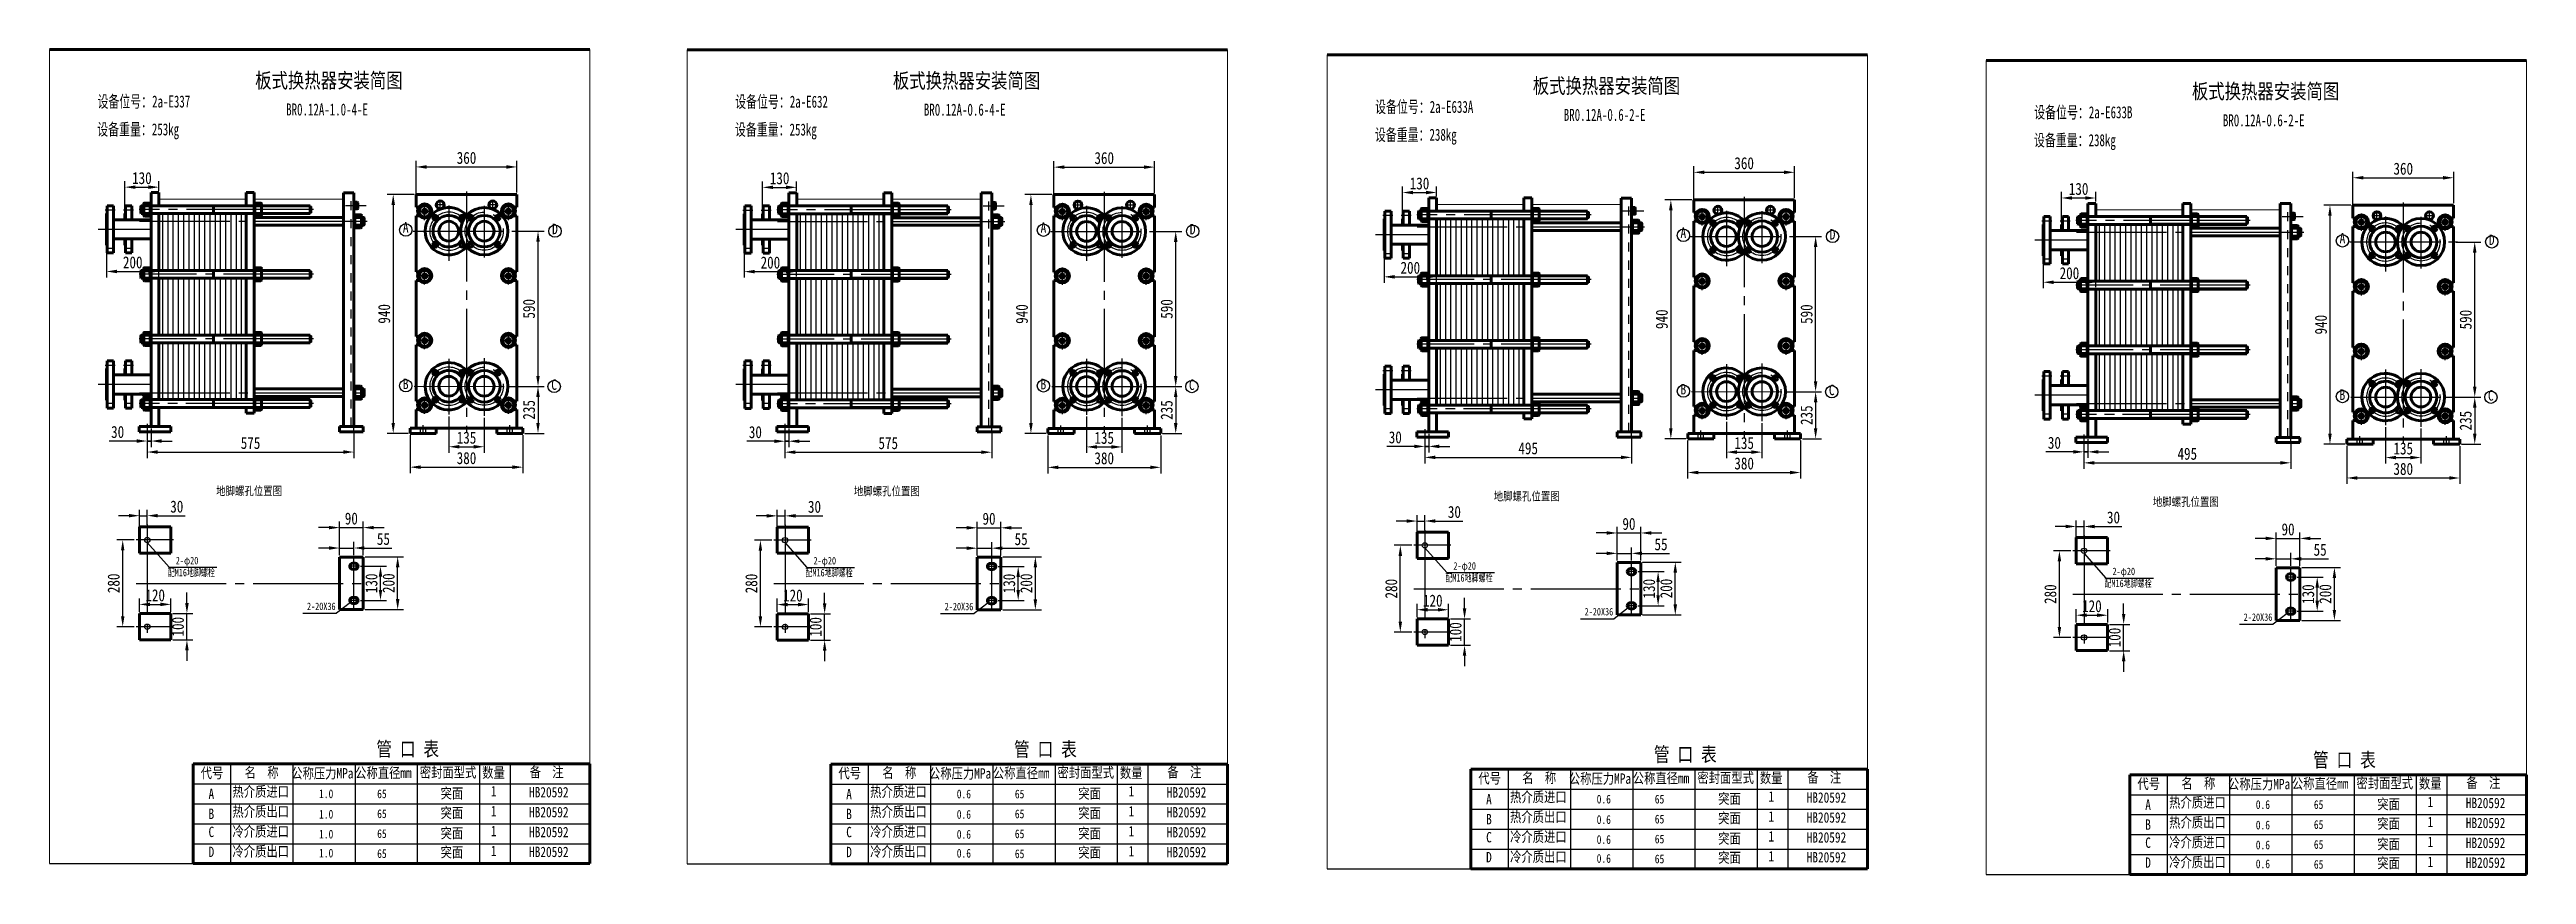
# Model space of a CAD drawing. Header units: millimetres. Extents: x -1351 to 1275, y 768 to 1047.
# Drawn here: x 450 to 1275, y 768 to 1043 of the extents above; entities that cross this region are included whole.
import ezdxf

# ---------------------------------------------------------------- set-up
doc = ezdxf.new("R2010")
doc.units = ezdxf.units.MM
doc.linetypes.add('EB_DASH', pattern=[6, 3, -3])
doc.linetypes.add('EB_DASHDOT', pattern=[39, 30, -3, 3, -3])
doc.layers.get('0').update_dxf_attribs({"lineweight": 0})
doc.layers.add('CAXA4', color=3, linetype='Continuous', lineweight=25)
doc.styles.add('HZTXT', font='TXT.SHX', dxfattribs={"width": 0.8, "bigfont": 'HZTXT.SHX'})
doc.styles.add('标准', font='SIMFANG.TTF', dxfattribs={"width": 0.667})
doc.dimstyles.new('副本STANDARD', dxfattribs={"dimtxt": 4, "dimasz": 3.5, "dimexe": 2, "dimexo": 0.625, "dimgap": 1, "dimtad": 1, "dimdec": 4, "dimdsep": 46, "dimtxsty": 'HZTXT', "dimcen": 0, "dimclrd": 256, "dimclre": 256, "dimclrt": 256, "dimadec": 0, "dimazin": 0, "dimtfac": 1, "dimtdec": 4, "dimtmove": 0, "dimatfit": 3, "dimfxl": 0, "dimtolj": 1, "dimtzin": 0, "dimarcsym": 0})

msp = doc.modelspace()

# ---------------------------------------------------------------- texts
at = {"linetype": 'Continuous', "lineweight": 25, "attachment_point": 1}
for s, insert, char_height, style in [('{\\fFangSong_GB2312|b0|i0|c134|p34;板式换热器安装简图}', (518.53992, 1034.8557), 5, 'HZTXT'), ('{\\fFangSong_GB2312|b0|i0|c134|p34;板式换热器安装简图}', (731.02928, 1034.79514), 5, 'HZTXT'), ('{\\fFangSong_GB2312|b0|i0|c134|p34;板式换热器安装简图}', (944.25283, 1033.07255), 5, 'HZTXT'), ('{\\fFangSong_GB2312|b0|i0|c134|p34;板式换热器安装简图}', (1163.87368, 1031.25584), 5, 'HZTXT'), ('{\\fSimSun|b0|i0|c134|p2;BR0.12A-1.0-4-E}', (528.8703, 1024.68851), 4, '标准'), ('{\\fSimSun|b0|i0|c134|p2;BR0.12A-0.6-4-E}', (741.35966, 1024.62795), 4, '标准'), ('{\\fSimSun|b0|i0|c134|p2;BR0.12A-0.6-2-E}', (954.58321, 1022.90535), 4, '标准'), ('{\\fSimSun|b0|i0|c134|p2;BR0.12A-0.6-2-E}', (1174.20406, 1021.08865), 4, '标准'), ('\\fFangSong_GB2312|b0|i0|p34;A', (567.74523, 985.19044), 3.5, 'HZTXT'), ('\\fFangSong_GB2312|b0|i0|p34;D', (617.47204, 984.65912), 3.5, 'HZTXT'), ('\\fFangSong_GB2312|b0|i0|p34;A', (780.23459, 985.12988), 3.5, 'HZTXT'), ('\\fFangSong_GB2312|b0|i0|p34;D', (829.9614, 984.59856), 3.5, 'HZTXT'), ('\\fFangSong_GB2312|b0|i0|p34;A', (993.45814, 983.40728), 3.5, 'HZTXT'), ('\\fFangSong_GB2312|b0|i0|p34;D', (1043.18495, 982.87597), 3.5, 'HZTXT'), ('\\fFangSong_GB2312|b0|i0|p34;A', (1213.079, 981.59058), 3.5, 'HZTXT'), ('\\fFangSong_GB2312|b0|i0|p34;D', (1262.80581, 981.05927), 3.5, 'HZTXT'), ('\\fFangSong_GB2312|b0|i0|p34;B', (567.74523, 933.09523), 3.5, 'HZTXT'), ('\\fFangSong_GB2312|b0|i0|p34;C', (617.19889, 932.8604), 3.5, 'HZTXT'), ('\\fFangSong_GB2312|b0|i0|p34;B', (780.23459, 933.03467), 3.5, 'HZTXT'), ('\\fFangSong_GB2312|b0|i0|p34;C', (829.68825, 932.79984), 3.5, 'HZTXT'), ('\\fFangSong_GB2312|b0|i0|p34;B', (993.45814, 931.31208), 3.5, 'HZTXT'), ('\\fFangSong_GB2312|b0|i0|p34;C', (1042.91181, 931.07724), 3.5, 'HZTXT'), ('\\fFangSong_GB2312|b0|i0|p34;B', (1213.079, 929.49538), 3.5, 'HZTXT'), ('\\fFangSong_GB2312|b0|i0|p34;C', (1262.53266, 929.26054), 3.5, 'HZTXT'), ('\\fFangSong_GB2312|b0|i0|p34;地脚螺孔位置图', (505.54507, 897.08468), 2.8, 'HZTXT'), ('\\fFangSong_GB2312|b0|i0|p34;地脚螺孔位置图', (718.03443, 897.02412), 2.8, 'HZTXT'), ('\\fFangSong_GB2312|b0|i0|p34;地脚螺孔位置图', (931.25799, 895.30152), 2.8, 'HZTXT'), ('\\fFangSong_GB2312|b0|i0|p34;地脚螺孔位置图', (1150.87884, 893.48482), 2.8, 'HZTXT'), ('\\fKaiTi_GB2312|b0|i0|p34;配M16地脚螺栓', (489.39605, 869.79798), 2.5, '标准'), ('\\fKaiTi_GB2312|b0|i0|p34;2-φ20', (492.09465, 873.77572), 2.5, '标准'), ('\\fKaiTi_GB2312|b0|i0|p34;配M16地脚螺栓', (701.88541, 869.73742), 2.5, '标准'), ('\\fKaiTi_GB2312|b0|i0|p34;2-φ20', (704.58401, 873.71516), 2.5, '标准'), ('\\fKaiTi_GB2312|b0|i0|p34;配M16地脚螺栓', (915.10897, 868.01483), 2.5, '标准'), ('\\fKaiTi_GB2312|b0|i0|p34;2-φ20', (917.80756, 871.99257), 2.5, '标准'), ('\\fKaiTi_GB2312|b0|i0|p34;2-φ20', (1137.42841, 870.17586), 2.5, '标准'), ('\\fKaiTi_GB2312|b0|i0|p34;2-20X36', (535.81547, 858.53455), 2.5, '标准'), ('\\fKaiTi_GB2312|b0|i0|p34;2-20X36', (748.30483, 858.47399), 2.5, '标准'), ('\\fKaiTi_GB2312|b0|i0|p34;配M16地脚螺栓', (1134.72982, 866.19812), 2.5, '标准'), ('\\fKaiTi_GB2312|b0|i0|p34;2-20X36', (961.52839, 856.7514), 2.5, '标准'), ('\\fKaiTi_GB2312|b0|i0|p34;2-20X36', (1181.14924, 854.93469), 2.5, '标准'), ('\\fFangSong_GB2312|b0|i0|p34; 管 口 表', (556.28359, 812.17961), 4.8, 'HZTXT'), ('\\fFangSong_GB2312|b0|i0|p34; 管 口 表', (768.77295, 812.11905), 4.8, 'HZTXT'), ('\\fFangSong_GB2312|b0|i0|p34; 管 口 表', (981.9965, 810.39646), 4.8, 'HZTXT'), ('\\fFangSong_GB2312|b0|i0|p34; 管 口 表', (1201.61736, 808.57976), 4.8, 'HZTXT'), ('\\fFangSong_GB2312|b0|i0|p34;代号', (500.39069, 803.54762), 3.456, 'HZTXT'), ('\\fFangSong_GB2312|b0|i0|p34;名  称', (515.03529, 803.70009), 3.456, 'HZTXT'), ('\\fFangSong_GB2312|b0|i0|p34;公称压力MPa', (530.55944, 803.44187), 3.456, 'HZTXT'), ('\\fFangSong_GB2312|b0|i0|p34;公称直径mm', (551.84211, 803.58692), 3.456, 'HZTXT'), ('\\fFangSong_GB2312|b0|i0|p34;密封面型式', (573.37832, 803.75627), 3.456, 'HZTXT'), ('\\fFangSong_GB2312|b0|i0|p34;数量', (594.19475, 803.65689), 3.456, 'HZTXT'), ('\\fFangSong_GB2312|b0|i0|p34;备  注', (610.00796, 803.85237), 3.456, 'HZTXT'), ('\\fFangSong_GB2312|b0|i0|p34;代号', (712.88005, 803.48707), 3.456, 'HZTXT'), ('\\fFangSong_GB2312|b0|i0|p34;名  称', (727.52465, 803.63954), 3.456, 'HZTXT'), ('\\fFangSong_GB2312|b0|i0|p34;公称压力MPa', (743.0488, 803.38131), 3.456, 'HZTXT'), ('\\fFangSong_GB2312|b0|i0|p34;公称直径mm', (764.33147, 803.52636), 3.456, 'HZTXT'), ('\\fFangSong_GB2312|b0|i0|p34;密封面型式', (785.86769, 803.69571), 3.456, 'HZTXT'), ('\\fFangSong_GB2312|b0|i0|p34;数量', (806.68411, 803.59633), 3.456, 'HZTXT'), ('\\fFangSong_GB2312|b0|i0|p34;备  注', (822.49732, 803.79181), 3.456, 'HZTXT'), ('\\fFangSong_GB2312|b0|i0|p34;代号', (926.10361, 801.76447), 3.456, 'HZTXT'), ('\\fFangSong_GB2312|b0|i0|p34;名  称', (940.7482, 801.91694), 3.456, 'HZTXT'), ('\\fFangSong_GB2312|b0|i0|p34;公称压力MPa', (956.27235, 801.65872), 3.456, 'HZTXT'), ('\\fFangSong_GB2312|b0|i0|p34;公称直径mm', (977.55502, 801.80376), 3.456, 'HZTXT'), ('\\fFangSong_GB2312|b0|i0|p34;密封面型式', (999.09124, 801.97312), 3.456, 'HZTXT'), ('\\fFangSong_GB2312|b0|i0|p34;数量', (1019.90766, 801.87374), 3.456, 'HZTXT'), ('\\fFangSong_GB2312|b0|i0|p34;备  注', (1035.72087, 802.06921), 3.456, 'HZTXT'), ('\\fFangSong_GB2312|b0|i0|p34;名  称', (1160.36905, 800.10024), 3.456, 'HZTXT'), ('\\fFangSong_GB2312|b0|i0|p34;密封面型式', (1218.71209, 800.15642), 3.456, 'HZTXT'), ('\\fFangSong_GB2312|b0|i0|p34;备  注', (1255.34173, 800.25251), 3.456, 'HZTXT'), ('\\fFangSong_GB2312|b0|i0|p34;A', (502.9947, 796.58546), 3.456, 'HZTXT'), ('\\fFangSong_GB2312|b0|i0|p34;热介质进口', (510.97082, 797.3388), 3.456, 'HZTXT'), ('{\\fFangSong_GB2312|b0|i0|c134|p34;1.0}', (539.83413, 796.33575), 2.903, 'HZTXT'), ('\\fFangSong_GB2312|b0|i0|p34;65', (559.1897, 796.32668), 2.903, 'HZTXT'), ('\\fFangSong_GB2312|b0|i0|p34;突面', (580.31591, 796.78173), 3.456, 'HZTXT'), ('\\fFangSong_GB2312|b0|i0|p34;1', (597.05845, 797.49061), 3.456, 'HZTXT'), ('{\\fSimSun|b0|i0|c134|p2; HB20592}', (607.92477, 797.14826), 3.456, 'HZTXT'), ('\\fFangSong_GB2312|b0|i0|p34;A', (715.48406, 796.52491), 3.456, 'HZTXT'), ('\\fFangSong_GB2312|b0|i0|p34;热介质进口', (723.46018, 797.27825), 3.456, 'HZTXT'), ('{\\fFangSong_GB2312|b0|i0|c134|p34;0.6}', (752.32349, 796.27519), 2.903, 'HZTXT'), ('\\fFangSong_GB2312|b0|i0|p34;65', (771.67906, 796.26612), 2.903, 'HZTXT'), ('\\fFangSong_GB2312|b0|i0|p34;突面', (792.80528, 796.72117), 3.456, 'HZTXT'), ('\\fFangSong_GB2312|b0|i0|p34;1', (809.54781, 797.43005), 3.456, 'HZTXT'), ('{\\fSimSun|b0|i0|c134|p2; HB20592}', (820.41413, 797.0877), 3.456, 'HZTXT'), ('\\fFangSong_GB2312|b0|i0|p34;A', (928.70761, 794.80231), 3.456, 'HZTXT'), ('\\fFangSong_GB2312|b0|i0|p34;热介质进口', (936.68373, 795.55565), 3.456, 'HZTXT'), ('{\\fFangSong_GB2312|b0|i0|c134|p34;0.6}', (965.54704, 794.5526), 2.903, 'HZTXT'), ('\\fFangSong_GB2312|b0|i0|p34;65', (984.90262, 794.54352), 2.903, 'HZTXT'), ('\\fFangSong_GB2312|b0|i0|p34;突面', (1006.02883, 794.99858), 3.456, 'HZTXT'), ('\\fFangSong_GB2312|b0|i0|p34;1', (1022.77136, 795.70746), 3.456, 'HZTXT'), ('{\\fSimSun|b0|i0|c134|p2; HB20592}', (1033.63769, 795.3651), 3.456, 'HZTXT'), ('\\fFangSong_GB2312|b0|i0|p34;代号', (1145.72446, 799.94777), 3.456, 'HZTXT'), ('\\fFangSong_GB2312|b0|i0|p34;A', (1148.32847, 792.98561), 3.456, 'HZTXT'), ('\\fFangSong_GB2312|b0|i0|p34;热介质进口', (1156.30459, 793.73895), 3.456, 'HZTXT'), ('\\fFangSong_GB2312|b0|i0|p34;公称压力MPa', (1175.89321, 799.84202), 3.456, 'HZTXT'), ('{\\fFangSong_GB2312|b0|i0|c134|p34;0.6}', (1185.16789, 792.73589), 2.903, 'HZTXT'), ('\\fFangSong_GB2312|b0|i0|p34;公称直径mm', (1197.17588, 799.98706), 3.456, 'HZTXT'), ('\\fFangSong_GB2312|b0|i0|p34;65', (1204.52347, 792.72682), 2.903, 'HZTXT'), ('\\fFangSong_GB2312|b0|i0|p34;突面', (1225.64968, 793.18187), 3.456, 'HZTXT'), ('\\fFangSong_GB2312|b0|i0|p34;数量', (1239.52852, 800.05703), 3.456, 'HZTXT'), ('\\fFangSong_GB2312|b0|i0|p34;1', (1242.39222, 793.89076), 3.456, 'HZTXT'), ('{\\fSimSun|b0|i0|c134|p2; HB20592}', (1253.25854, 793.5484), 3.456, 'HZTXT'), ('\\fFangSong_GB2312|b0|i0|p34;B', (502.9947, 789.94994), 3.456, 'HZTXT'), ('\\fFangSong_GB2312|b0|i0|p34;冷介质进口', (510.97082, 784.06776), 3.456, 'HZTXT'), ('\\fFangSong_GB2312|b0|i0|p34;热介质出口', (510.97082, 790.70328), 3.456, 'HZTXT'), ('{\\fFangSong_GB2312|b0|i0|c134|p34;1.0}', (539.83413, 789.53423), 2.903, 'HZTXT'), ('\\fFangSong_GB2312|b0|i0|p34;65', (559.1897, 789.69116), 2.903, 'HZTXT'), ('\\fFangSong_GB2312|b0|i0|p34;突面', (580.31591, 790.28475), 3.456, 'HZTXT'), ('\\fFangSong_GB2312|b0|i0|p34;1', (597.05845, 790.85509), 3.456, 'HZTXT'), ('\\fFangSong_GB2312|b0|i0|p34;1', (597.05845, 784.21957), 3.456, 'HZTXT'), ('{\\fSimSun|b0|i0|c134|p2; HB20592\\fFangSong_GB2312|b0|i0|c134|p34;}', (607.92477, 790.51274), 3.456, 'HZTXT'), ('\\fFangSong_GB2312|b0|i0|p34;B', (715.48406, 789.88939), 3.456, 'HZTXT'), ('\\fFangSong_GB2312|b0|i0|p34;冷介质进口', (723.46018, 784.00721), 3.456, 'HZTXT'), ('\\fFangSong_GB2312|b0|i0|p34;热介质出口', (723.46018, 790.64273), 3.456, 'HZTXT'), ('{\\fFangSong_GB2312|b0|i0|c134|p34;0.6}', (752.32349, 789.47367), 2.903, 'HZTXT'), ('\\fFangSong_GB2312|b0|i0|p34;65', (771.67906, 789.6306), 2.903, 'HZTXT'), ('\\fFangSong_GB2312|b0|i0|p34;突面', (792.80528, 790.22419), 3.456, 'HZTXT'), ('\\fFangSong_GB2312|b0|i0|p34;1', (809.54781, 790.79453), 3.456, 'HZTXT'), ('{\\fSimSun|b0|i0|c134|p2; HB20592\\fFangSong_GB2312|b0|i0|c134|p34;}', (820.41413, 790.45218), 3.456, 'HZTXT'), ('\\fFangSong_GB2312|b0|i0|p34;B', (928.70761, 788.16679), 3.456, 'HZTXT'), ('\\fFangSong_GB2312|b0|i0|p34;热介质出口', (936.68373, 788.92013), 3.456, 'HZTXT'), ('{\\fFangSong_GB2312|b0|i0|c134|p34;0.6}', (965.54704, 787.75108), 2.903, 'HZTXT'), ('\\fFangSong_GB2312|b0|i0|p34;65', (984.90262, 787.908), 2.903, 'HZTXT'), ('\\fFangSong_GB2312|b0|i0|p34;突面', (1006.02883, 788.50159), 3.456, 'HZTXT'), ('\\fFangSong_GB2312|b0|i0|p34;1', (1022.77136, 789.07194), 3.456, 'HZTXT'), ('{\\fSimSun|b0|i0|c134|p2; HB20592\\fFangSong_GB2312|b0|i0|c134|p34;}', (1033.63769, 788.72958), 3.456, 'HZTXT'), ('\\fFangSong_GB2312|b0|i0|p34;B', (1148.32847, 786.35009), 3.456, 'HZTXT'), ('\\fFangSong_GB2312|b0|i0|p34;热介质出口', (1156.30459, 787.10343), 3.456, 'HZTXT'), ('{\\fFangSong_GB2312|b0|i0|c134|p34;0.6}', (1185.16789, 785.93437), 2.903, 'HZTXT'), ('\\fFangSong_GB2312|b0|i0|p34;65', (1204.52347, 786.0913), 2.903, 'HZTXT'), ('\\fFangSong_GB2312|b0|i0|p34;突面', (1225.64968, 786.68489), 3.456, 'HZTXT'), ('\\fFangSong_GB2312|b0|i0|p34;1', (1242.39222, 787.25524), 3.456, 'HZTXT'), ('{\\fSimSun|b0|i0|c134|p2; HB20592\\fFangSong_GB2312|b0|i0|c134|p34;}', (1253.25854, 786.91288), 3.456, 'HZTXT'), ('\\fFangSong_GB2312|b0|i0|p34;C', (502.9947, 783.92732), 3.456, 'HZTXT'), ('\\fFangSong_GB2312|b0|i0|p34;D', (502.9947, 777.2918), 3.456, 'HZTXT'), ('\\fFangSong_GB2312|b0|i0|p34;冷介质出口', (510.97082, 777.43224), 3.456, 'HZTXT'), ('{\\fFangSong_GB2312|b0|i0|c134|p34;1.0}', (539.83413, 782.8986), 2.903, 'HZTXT'), ('{\\fFangSong_GB2312|b0|i0|c134|p34;1.0}', (539.83413, 776.59475), 2.903, 'HZTXT'), ('\\fFangSong_GB2312|b0|i0|p34;65', (559.1897, 783.05564), 2.903, 'HZTXT'), ('\\fFangSong_GB2312|b0|i0|p34;65', (559.1897, 776.42012), 2.903, 'HZTXT'), ('\\fFangSong_GB2312|b0|i0|p34;突面', (580.31591, 783.49901), 3.456, 'HZTXT'), ('\\fFangSong_GB2312|b0|i0|p34;突面', (580.31591, 777.1464), 3.456, 'HZTXT'), ('\\fFangSong_GB2312|b0|i0|p34;1', (597.05845, 777.58405), 3.456, 'HZTXT'), ('{\\fSimSun|b0|i0|c134|p2; HB20592\\fFangSong_GB2312|b0|i0|c134|p34;}', (607.92477, 783.87722), 3.456, 'HZTXT'), ('{\\fSimSun|b0|i0|c134|p2; HB20592\\fFangSong_GB2312|b0|i0|c134|p34;}', (607.92477, 777.26987), 3.456, 'HZTXT'), ('\\fFangSong_GB2312|b0|i0|p34;C', (715.48406, 783.86677), 3.456, 'HZTXT'), ('\\fFangSong_GB2312|b0|i0|p34;D', (715.48406, 777.23125), 3.456, 'HZTXT'), ('\\fFangSong_GB2312|b0|i0|p34;冷介质出口', (723.46018, 777.37169), 3.456, 'HZTXT'), ('{\\fFangSong_GB2312|b0|i0|c134|p34;0.6}', (752.32349, 782.83804), 2.903, 'HZTXT'), ('{\\fFangSong_GB2312|b0|i0|c134|p34;0.6}', (752.32349, 776.53419), 2.903, 'HZTXT'), ('\\fFangSong_GB2312|b0|i0|p34;65', (771.67906, 782.99508), 2.903, 'HZTXT'), ('\\fFangSong_GB2312|b0|i0|p34;65', (771.67906, 776.35956), 2.903, 'HZTXT'), ('\\fFangSong_GB2312|b0|i0|p34;突面', (792.80528, 783.43845), 3.456, 'HZTXT'), ('\\fFangSong_GB2312|b0|i0|p34;突面', (792.80528, 777.08584), 3.456, 'HZTXT'), ('\\fFangSong_GB2312|b0|i0|p34;1', (809.54781, 784.15901), 3.456, 'HZTXT'), ('\\fFangSong_GB2312|b0|i0|p34;1', (809.54781, 777.52349), 3.456, 'HZTXT'), ('{\\fSimSun|b0|i0|c134|p2; HB20592\\fFangSong_GB2312|b0|i0|c134|p34;}', (820.41413, 783.81666), 3.456, 'HZTXT'), ('{\\fSimSun|b0|i0|c134|p2; HB20592\\fFangSong_GB2312|b0|i0|c134|p34;}', (820.41413, 777.20931), 3.456, 'HZTXT'), ('\\fFangSong_GB2312|b0|i0|p34;C', (928.70761, 782.14417), 3.456, 'HZTXT'), ('\\fFangSong_GB2312|b0|i0|p34;冷介质进口', (936.68373, 782.28461), 3.456, 'HZTXT'), ('\\fFangSong_GB2312|b0|i0|p34;冷介质出口', (936.68373, 775.64909), 3.456, 'HZTXT'), ('{\\fFangSong_GB2312|b0|i0|c134|p34;0.6}', (965.54704, 781.11544), 2.903, 'HZTXT'), ('\\fFangSong_GB2312|b0|i0|p34;65', (984.90262, 781.27248), 2.903, 'HZTXT'), ('\\fFangSong_GB2312|b0|i0|p34;突面', (1006.02883, 781.71585), 3.456, 'HZTXT'), ('\\fFangSong_GB2312|b0|i0|p34;突面', (1006.02883, 775.36325), 3.456, 'HZTXT'), ('\\fFangSong_GB2312|b0|i0|p34;1', (1022.77136, 782.43642), 3.456, 'HZTXT'), ('{\\fSimSun|b0|i0|c134|p2; HB20592\\fFangSong_GB2312|b0|i0|c134|p34;}', (1033.63769, 782.09406), 3.456, 'HZTXT'), ('\\fFangSong_GB2312|b0|i0|p34;C', (1148.32847, 780.32747), 3.456, 'HZTXT'), ('\\fFangSong_GB2312|b0|i0|p34;冷介质进口', (1156.30459, 780.46791), 3.456, 'HZTXT'), ('{\\fFangSong_GB2312|b0|i0|c134|p34;0.6}', (1185.16789, 779.29874), 2.903, 'HZTXT'), ('\\fFangSong_GB2312|b0|i0|p34;65', (1204.52347, 779.45578), 2.903, 'HZTXT'), ('\\fFangSong_GB2312|b0|i0|p34;突面', (1225.64968, 779.89915), 3.456, 'HZTXT'), ('\\fFangSong_GB2312|b0|i0|p34;1', (1242.39222, 780.61972), 3.456, 'HZTXT'), ('{\\fSimSun|b0|i0|c134|p2; HB20592\\fFangSong_GB2312|b0|i0|c134|p34;}', (1253.25854, 780.27736), 3.456, 'HZTXT'), ('\\fFangSong_GB2312|b0|i0|p34;D', (928.70761, 775.50865), 3.456, 'HZTXT'), ('{\\fFangSong_GB2312|b0|i0|c134|p34;0.6}', (965.54704, 774.8116), 2.903, 'HZTXT'), ('\\fFangSong_GB2312|b0|i0|p34;65', (984.90262, 774.63696), 2.903, 'HZTXT'), ('\\fFangSong_GB2312|b0|i0|p34;1', (1022.77136, 775.8009), 3.456, 'HZTXT'), ('{\\fSimSun|b0|i0|c134|p2; HB20592\\fFangSong_GB2312|b0|i0|c134|p34;}', (1033.63769, 775.48672), 3.456, 'HZTXT'), ('\\fFangSong_GB2312|b0|i0|p34;D', (1148.32847, 773.69195), 3.456, 'HZTXT'), ('\\fFangSong_GB2312|b0|i0|p34;冷介质出口', (1156.30459, 773.83239), 3.456, 'HZTXT'), ('{\\fFangSong_GB2312|b0|i0|c134|p34;0.6}', (1185.16789, 772.99489), 2.903, 'HZTXT'), ('\\fFangSong_GB2312|b0|i0|p34;65', (1204.52347, 772.82026), 2.903, 'HZTXT'), ('\\fFangSong_GB2312|b0|i0|p34;突面', (1225.64968, 773.54655), 3.456, 'HZTXT'), ('\\fFangSong_GB2312|b0|i0|p34;1', (1242.39222, 773.9842), 3.456, 'HZTXT'), ('{\\fSimSun|b0|i0|c134|p2; HB20592\\fFangSong_GB2312|b0|i0|c134|p34;}', (1253.25854, 773.67001), 3.456, 'HZTXT')]:
    msp.add_mtext(s, dxfattribs=dict(at, insert=insert, char_height=char_height, style=style))
at = {"layer": 'CAXA4', "color": 0, "linetype": 'Continuous', "lineweight": 25, "char_height": 4, "attachment_point": 1, "style": '标准'}
for s, insert in [('{\\fSimSun|b0|i0|c134|p2;设备位号：2a-E337}', (466.00038, 1027.35498)), ('{\\fSimSun|b0|i0|c134|p2;设备位号：2a-E632}', (678.48974, 1027.29443)), ('{\\fSimSun|b0|i0|c134|p2;设备位号：2a-E633A}', (891.71329, 1025.57183)), ('{\\fSimSun|b0|i0|c134|p2;设备位号：2a-E633B}', (1111.33415, 1023.75513)), ('{\\fSimSun|b0|i0|c134|p2;设备重量：253kg}', (465.92449, 1018.0725)), ('{\\fSimSun|b0|i0|c134|p2;设备重量：253kg}', (678.41386, 1018.01194)), ('{\\fSimSun|b0|i0|c134|p2;设备重量：238kg}', (891.63741, 1016.28935)), ('{\\fSimSun|b0|i0|c134|p2;设备重量：238kg}', (1111.25826, 1014.47264))]:
    msp.add_mtext(s, dxfattribs=dict(at, insert=insert))

# ---------------------------------------------------------------- blocks, each defined once
blk = doc.blocks.new('*D192')
at = {"linetype": 'Continuous', "lineweight": -2}
for p, q in [((543.15, 883.49), (539.65, 883.49)), ((546.65, 874.31), (546.65, 885.49)), ((546.65, 883.49), (554.52, 883.49)), ((554.52, 874.31), (554.52, 885.49)), ((558.02, 883.49), (561.52, 883.49))]:
    blk.add_line(p, q, dxfattribs=at)
at = {"linetype": 'Continuous'}
for points in [[(543.15, 884.07), (543.15, 882.91), (546.65, 883.49)], [(558.02, 884.07), (558.02, 882.91), (554.52, 883.49)]]:
    blk.add_solid(points, dxfattribs=at)
at = {"layer": 'Defpoints', "color": 0, "linetype": 'Continuous'}
for p in [(554.52, 883.49), (546.65, 873.69), (554.52, 873.69)]:
    blk.add_point(p, dxfattribs=at)
at = {"linetype": 'Continuous', "lineweight": 25, "insert": (550.58, 886.49), "char_height": 4, "attachment_point": 5, "style": 'HZTXT'}
blk.add_mtext('\\A1;\\fFangSong_GB2312;90', dxfattribs=at)
blk = doc.blocks.new('*D193')
at = {"linetype": 'Continuous', "lineweight": -2}
for p, q in [((495.8, 858.37), (495.8, 861.87)), ((491.1, 854.87), (497.8, 854.87)), ((495.8, 846.12), (495.8, 854.87)), ((491.1, 846.12), (497.8, 846.12)), ((495.8, 842.62), (495.8, 839.12))]:
    blk.add_line(p, q, dxfattribs=at)
at = {"linetype": 'Continuous'}
for points in [[(495.22, 858.37), (496.39, 858.37), (495.8, 854.87)], [(495.22, 842.62), (496.39, 842.62), (495.8, 846.12)]]:
    blk.add_solid(points, dxfattribs=at)
at = {"layer": 'Defpoints', "color": 0, "linetype": 'Continuous'}
for p in [(490.47, 854.87), (495.8, 854.87), (490.47, 846.12)]:
    blk.add_point(p, dxfattribs=at)
at = {"linetype": 'Continuous', "lineweight": 25, "insert": (492.8, 850.5), "char_height": 4, "attachment_point": 5, "rotation": 90, "style": 'HZTXT'}
blk.add_mtext('\\A1;\\fFangSong_GB2312;100', dxfattribs=at)
blk = doc.blocks.new('*D194')
at = {"linetype": 'Continuous', "lineweight": -2}
for p, q in [((482.55, 916.54), (482.55, 910.31)), ((483.86, 916.54), (483.86, 910.31)), ((479.05, 912.31), (469.9, 912.31)), ((483.86, 912.31), (482.55, 912.31)), ((487.36, 912.31), (490.86, 912.31))]:
    blk.add_line(p, q, dxfattribs=at)
at = {"linetype": 'Continuous'}
for points in [[(479.05, 912.89), (479.05, 911.72), (482.55, 912.31)], [(487.36, 912.89), (487.36, 911.72), (483.86, 912.31)]]:
    blk.add_solid(points, dxfattribs=at)
at = {"layer": 'Defpoints', "color": 0, "linetype": 'Continuous'}
for p in [(482.55, 917.16), (483.86, 917.16), (482.55, 912.31)]:
    blk.add_point(p, dxfattribs=at)
at = {"linetype": 'Continuous', "lineweight": 25, "insert": (472.72, 915.31), "char_height": 4, "attachment_point": 5, "style": 'HZTXT'}
blk.add_mtext('\\A1;\\fFangSong_GB2312;30', dxfattribs=at)
blk = doc.blocks.new('*D195')
at = {"linetype": 'Continuous', "lineweight": -2}
for p, q in [((478.26, 879.37), (472.4, 879.37)), ((474.4, 854), (474.4, 875.87)), ((478.26, 850.5), (472.4, 850.5))]:
    blk.add_line(p, q, dxfattribs=at)
at = {"linetype": 'Continuous'}
for points in [[(473.82, 875.87), (474.98, 875.87), (474.4, 879.37)], [(473.82, 854), (474.98, 854), (474.4, 850.5)]]:
    blk.add_solid(points, dxfattribs=at)
at = {"layer": 'Defpoints', "color": 0, "linetype": 'Continuous'}
for p in [(474.4, 879.37), (478.88, 879.37), (478.88, 850.5)]:
    blk.add_point(p, dxfattribs=at)
at = {"linetype": 'Continuous', "lineweight": 25, "insert": (471.4, 864.94), "char_height": 4, "attachment_point": 5, "rotation": 90, "style": 'HZTXT'}
blk.add_mtext('\\A1;\\fFangSong_GB2312;280', dxfattribs=at)
blk = doc.blocks.new('*D196')
at = {"linetype": 'Continuous', "lineweight": -2}
for p, q in [((607.98, 930.52), (614.79, 930.52)), ((612.79, 927.02), (612.79, 918.37)), ((608.4, 914.87), (614.79, 914.87))]:
    blk.add_line(p, q, dxfattribs=at)
at = {"linetype": 'Continuous'}
for points in [[(612.2, 927.02), (613.37, 927.02), (612.79, 930.52)], [(612.2, 918.37), (613.37, 918.37), (612.79, 914.87)]]:
    blk.add_solid(points, dxfattribs=at)
at = {"layer": 'Defpoints', "color": 0, "linetype": 'Continuous'}
for p in [(607.36, 930.52), (607.78, 914.87), (612.79, 914.87)]:
    blk.add_point(p, dxfattribs=at)
at = {"linetype": 'Continuous', "lineweight": 25, "insert": (609.79, 922.69), "char_height": 4, "attachment_point": 5, "rotation": 90, "style": 'HZTXT'}
blk.add_mtext('\\A1;\\fFangSong_GB2312;235', dxfattribs=at)
blk = doc.blocks.new('*D197')
at = {"linetype": 'Continuous', "lineweight": -2}
for p, q in [((571.54, 994.42), (562.54, 994.42)), ((564.54, 990.92), (564.54, 918.37)), ((569.53, 914.87), (562.54, 914.87))]:
    blk.add_line(p, q, dxfattribs=at)
at = {"linetype": 'Continuous'}
for points in [[(563.96, 990.92), (565.13, 990.92), (564.54, 994.42)], [(563.96, 918.37), (565.13, 918.37), (564.54, 914.87)]]:
    blk.add_solid(points, dxfattribs=at)
at = {"layer": 'Defpoints', "color": 0, "linetype": 'Continuous'}
for p in [(572.16, 994.42), (564.54, 914.87), (570.15, 914.87)]:
    blk.add_point(p, dxfattribs=at)
at = {"linetype": 'Continuous', "lineweight": 25, "insert": (561.54, 954.65), "char_height": 4, "attachment_point": 5, "rotation": 90, "style": 'HZTXT'}
blk.add_mtext('\\A1;\\fFangSong_GB2312;940', dxfattribs=at)
blk = doc.blocks.new('*D198')
at = {"linetype": 'Continuous', "lineweight": -2}
for p, q in [((555.15, 873.8), (568.02, 873.8)), ((566.02, 859.69), (566.02, 870.3)), ((555.15, 856.19), (568.02, 856.19))]:
    blk.add_line(p, q, dxfattribs=at)
at = {"linetype": 'Continuous'}
for points in [[(565.44, 870.3), (566.61, 870.3), (566.02, 873.8)], [(565.44, 859.69), (566.61, 859.69), (566.02, 856.19)]]:
    blk.add_solid(points, dxfattribs=at)
at = {"layer": 'Defpoints', "color": 0, "linetype": 'Continuous'}
for p in [(554.52, 873.8), (566.02, 873.8), (554.52, 856.19)]:
    blk.add_point(p, dxfattribs=at)
at = {"linetype": 'Continuous', "lineweight": 25, "insert": (563.02, 864.99), "char_height": 4, "attachment_point": 5, "rotation": 90, "style": 'HZTXT'}
blk.add_mtext('\\A1;\\fFangSong_GB2312;200', dxfattribs=at)
blk = doc.blocks.new('*D199')
at = {"linetype": 'Continuous', "lineweight": -2}
for p, q in [((606.61, 982.17), (614.79, 982.17)), ((612.79, 934.01), (612.79, 978.67)), ((608.2, 930.51), (614.79, 930.51))]:
    blk.add_line(p, q, dxfattribs=at)
at = {"linetype": 'Continuous'}
for points in [[(612.2, 978.67), (613.37, 978.67), (612.79, 982.17)], [(612.2, 934.01), (613.37, 934.01), (612.79, 930.51)]]:
    blk.add_solid(points, dxfattribs=at)
at = {"layer": 'Defpoints', "color": 0, "linetype": 'Continuous'}
for p in [(605.98, 982.17), (612.79, 982.17), (607.57, 930.51)]:
    blk.add_point(p, dxfattribs=at)
at = {"linetype": 'Continuous', "lineweight": 25, "insert": (609.79, 956.34), "char_height": 4, "attachment_point": 5, "rotation": 90, "style": 'HZTXT'}
blk.add_mtext('\\A1;\\fFangSong_GB2312;590', dxfattribs=at)
blk = doc.blocks.new('*D200')
at = {"linetype": 'Continuous', "lineweight": -2}
for p, q in [((572.16, 994.4), (572.16, 1005.56)), ((575.66, 1003.56), (602.26, 1003.56)), ((605.76, 995.05), (605.76, 1005.56))]:
    blk.add_line(p, q, dxfattribs=at)
at = {"linetype": 'Continuous'}
for points in [[(575.66, 1004.14), (575.66, 1002.98), (572.16, 1003.56)], [(602.26, 1004.14), (602.26, 1002.98), (605.76, 1003.56)]]:
    blk.add_solid(points, dxfattribs=at)
at = {"layer": 'Defpoints', "color": 0, "linetype": 'Continuous'}
for p in [(605.76, 1003.56), (572.16, 993.78), (605.76, 994.42)]:
    blk.add_point(p, dxfattribs=at)
at = {"linetype": 'Continuous', "lineweight": 25, "insert": (588.96, 1006.56), "char_height": 4, "attachment_point": 5, "style": 'HZTXT'}
blk.add_mtext('\\A1;\\fFangSong_GB2312;360', dxfattribs=at)
blk = doc.blocks.new('*D201')
at = {"linetype": 'Continuous', "lineweight": -2}
for p, q in [((475.11, 988.66), (475.11, 998.83)), ((486.49, 995.66), (486.49, 998.83)), ((478.61, 996.83), (482.99, 996.83))]:
    blk.add_line(p, q, dxfattribs=at)
at = {"linetype": 'Continuous'}
for points in [[(478.61, 997.41), (478.61, 996.25), (475.11, 996.83)], [(482.99, 997.41), (482.99, 996.25), (486.49, 996.83)]]:
    blk.add_solid(points, dxfattribs=at)
at = {"layer": 'Defpoints', "color": 0, "linetype": 'Continuous'}
for p in [(486.49, 996.83), (486.49, 995.04), (475.11, 988.04)]:
    blk.add_point(p, dxfattribs=at)
at = {"linetype": 'Continuous', "lineweight": 25, "insert": (480.8, 999.83), "char_height": 4, "attachment_point": 5, "style": 'HZTXT'}
blk.add_mtext('\\A1;\\fFangSong_GB2312;130', dxfattribs=at)
blk = doc.blocks.new('*D202')
at = {"linetype": 'Continuous', "lineweight": -2}
for p, q in [((468.99, 976.91), (468.99, 966.77)), ((472.49, 968.77), (482.99, 968.77)), ((486.49, 967.14), (486.49, 970.77))]:
    blk.add_line(p, q, dxfattribs=at)
at = {"linetype": 'Continuous'}
for points in [[(472.49, 969.35), (472.49, 968.18), (468.99, 968.77)], [(482.99, 969.35), (482.99, 968.18), (486.49, 968.77)]]:
    blk.add_solid(points, dxfattribs=at)
at = {"layer": 'Defpoints', "color": 0, "linetype": 'Continuous'}
for p in [(468.99, 977.54), (486.49, 968.77), (486.49, 966.51)]:
    blk.add_point(p, dxfattribs=at)
at = {"linetype": 'Continuous', "lineweight": 25, "insert": (477.74, 971.77), "char_height": 4, "attachment_point": 5, "style": 'HZTXT'}
blk.add_mtext('\\A1;\\fFangSong_GB2312;200', dxfattribs=at)
blk = doc.blocks.new('*D203')
at = {"linetype": 'Continuous', "lineweight": -2}
for p, q in [((583.06, 920.52), (583.06, 908.41)), ((594.87, 920.07), (594.87, 908.41)), ((586.56, 910.41), (591.37, 910.41))]:
    blk.add_line(p, q, dxfattribs=at)
at = {"linetype": 'Continuous'}
for points in [[(586.56, 910.99), (586.56, 909.82), (583.06, 910.41)], [(591.37, 910.99), (591.37, 909.82), (594.87, 910.41)]]:
    blk.add_solid(points, dxfattribs=at)
at = {"layer": 'Defpoints', "color": 0, "linetype": 'Continuous'}
for p in [(583.06, 921.14), (594.87, 920.69), (594.87, 910.41)]:
    blk.add_point(p, dxfattribs=at)
at = {"linetype": 'Continuous', "lineweight": 25, "insert": (588.96, 913.41), "char_height": 4, "attachment_point": 5, "style": 'HZTXT'}
blk.add_mtext('\\A1;\\fFangSong_GB2312;135', dxfattribs=at)
blk = doc.blocks.new('*D204')
at = {"linetype": 'Continuous', "lineweight": -2}
for p, q in [((570.15, 914.24), (570.15, 901.61)), ((607.78, 914.24), (607.78, 901.61)), ((573.65, 903.61), (604.28, 903.61))]:
    blk.add_line(p, q, dxfattribs=at)
at = {"linetype": 'Continuous'}
for points in [[(573.65, 904.2), (573.65, 903.03), (570.15, 903.61)], [(604.28, 904.2), (604.28, 903.03), (607.78, 903.61)]]:
    blk.add_solid(points, dxfattribs=at)
at = {"layer": 'Defpoints', "color": 0, "linetype": 'Continuous'}
for p in [(570.15, 914.87), (607.78, 914.87), (607.78, 903.61)]:
    blk.add_point(p, dxfattribs=at)
at = {"linetype": 'Continuous', "lineweight": 25, "insert": (588.96, 906.61), "char_height": 4, "attachment_point": 5, "style": 'HZTXT'}
blk.add_mtext('\\A1;\\fFangSong_GB2312;380', dxfattribs=at)
blk = doc.blocks.new('*D187')
at = {"linetype": 'Continuous', "lineweight": -2}
for p, q in [((482.55, 914.55), (482.55, 906.65)), ((486.05, 908.65), (547.96, 908.65)), ((551.46, 914.77), (551.46, 906.65))]:
    blk.add_line(p, q, dxfattribs=at)
at = {"linetype": 'Continuous'}
for points in [[(486.05, 909.24), (486.05, 908.07), (482.55, 908.65)], [(547.96, 909.24), (547.96, 908.07), (551.46, 908.65)]]:
    blk.add_solid(points, dxfattribs=at)
at = {"layer": 'Defpoints', "color": 0, "linetype": 'Continuous'}
for p in [(482.55, 915.17), (551.46, 915.39), (551.46, 908.65)]:
    blk.add_point(p, dxfattribs=at)
at = {"linetype": 'Continuous', "lineweight": 25, "insert": (517, 911.65), "char_height": 4, "attachment_point": 5, "style": 'HZTXT'}
blk.add_mtext('\\A1;{\\fFangSong_GB2312|b0|i0|c134|p0;575}', dxfattribs=at)
blk = doc.blocks.new('*D188')
at = {"linetype": 'Continuous', "lineweight": -2}
for p, q in [((479.97, 855.5), (479.97, 859.93)), ((490.47, 855.5), (490.47, 859.93)), ((483.47, 857.93), (486.97, 857.93))]:
    blk.add_line(p, q, dxfattribs=at)
at = {"linetype": 'Continuous'}
for points in [[(483.47, 858.51), (483.47, 857.35), (479.97, 857.93)], [(486.97, 858.51), (486.97, 857.35), (490.47, 857.93)]]:
    blk.add_solid(points, dxfattribs=at)
at = {"layer": 'Defpoints', "color": 0, "linetype": 'Continuous'}
for p in [(479.97, 854.87), (490.47, 857.93), (490.47, 854.87)]:
    blk.add_point(p, dxfattribs=at)
at = {"linetype": 'Continuous', "lineweight": 25, "insert": (485.22, 860.93), "char_height": 4, "attachment_point": 5, "style": 'HZTXT'}
blk.add_mtext('\\A1;\\fFangSong_GB2312;120', dxfattribs=at)
blk = doc.blocks.new('*D189')
at = {"linetype": 'Continuous', "lineweight": -2}
for p, q in [((553.66, 870.62), (562.3, 870.62)), ((560.3, 862.75), (560.3, 867.12)), ((553.66, 859.25), (562.3, 859.25))]:
    blk.add_line(p, q, dxfattribs=at)
at = {"linetype": 'Continuous'}
for points in [[(559.72, 867.12), (560.88, 867.12), (560.3, 870.62)], [(559.72, 862.75), (560.88, 862.75), (560.3, 859.25)]]:
    blk.add_solid(points, dxfattribs=at)
at = {"layer": 'Defpoints', "color": 0, "linetype": 'Continuous'}
for p in [(553.03, 870.62), (560.3, 870.62), (553.03, 859.25)]:
    blk.add_point(p, dxfattribs=at)
at = {"linetype": 'Continuous', "lineweight": 25, "insert": (557.3, 864.94), "char_height": 4, "attachment_point": 5, "rotation": 90, "style": 'HZTXT'}
blk.add_mtext('\\A1;\\fFangSong_GB2312;130', dxfattribs=at)
blk = doc.blocks.new('*D190')
at = {"linetype": 'Continuous', "lineweight": -2}
for p, q in [((543.15, 876.7), (539.65, 876.7)), ((546.65, 874.31), (546.65, 878.7)), ((546.65, 876.7), (551.46, 876.7)), ((551.46, 874.31), (551.46, 878.7)), ((554.96, 876.7), (564.07, 876.7))]:
    blk.add_line(p, q, dxfattribs=at)
at = {"linetype": 'Continuous'}
for points in [[(543.15, 877.28), (543.15, 876.12), (546.65, 876.7)], [(554.96, 877.28), (554.96, 876.12), (551.46, 876.7)]]:
    blk.add_solid(points, dxfattribs=at)
at = {"layer": 'Defpoints', "color": 0, "linetype": 'Continuous'}
for p in [(551.46, 876.7), (546.65, 873.69), (551.46, 873.69)]:
    blk.add_point(p, dxfattribs=at)
at = {"linetype": 'Continuous', "lineweight": 25, "insert": (561.27, 879.7), "char_height": 4, "attachment_point": 5, "style": 'HZTXT'}
blk.add_mtext('\\A1;\\fFangSong_GB2312;55', dxfattribs=at)
blk = doc.blocks.new('*D191')
at = {"linetype": 'Continuous', "lineweight": -2}
for p, q in [((476.47, 887.46), (472.97, 887.46)), ((479.97, 884.37), (479.97, 889.46)), ((479.97, 887.46), (482.6, 887.46)), ((482.6, 884.37), (482.6, 889.46)), ((486.1, 887.46), (495.25, 887.46))]:
    blk.add_line(p, q, dxfattribs=at)
at = {"linetype": 'Continuous'}
for points in [[(476.47, 888.05), (476.47, 886.88), (479.97, 887.46)], [(486.1, 888.05), (486.1, 886.88), (482.6, 887.46)]]:
    blk.add_solid(points, dxfattribs=at)
at = {"layer": 'Defpoints', "color": 0, "linetype": 'Continuous'}
for p in [(479.97, 883.75), (482.6, 887.46), (482.6, 883.75)]:
    blk.add_point(p, dxfattribs=at)
at = {"linetype": 'Continuous', "lineweight": 25, "insert": (492.42, 890.46), "char_height": 4, "attachment_point": 5, "style": 'HZTXT'}
blk.add_mtext('\\A1;\\fFangSong_GB2312;30', dxfattribs=at)
blk = doc.blocks.new('*D240')
at = {"linetype": 'Continuous', "lineweight": -2}
for p, q in [((688.96, 887.4), (685.46, 887.4)), ((692.46, 884.31), (692.46, 889.4)), ((692.46, 887.4), (695.09, 887.4)), ((695.09, 884.31), (695.09, 889.4)), ((698.59, 887.4), (707.74, 887.4))]:
    blk.add_line(p, q, dxfattribs=at)
at = {"linetype": 'Continuous'}
for points in [[(688.96, 887.99), (688.96, 886.82), (692.46, 887.4)], [(698.59, 887.99), (698.59, 886.82), (695.09, 887.4)]]:
    blk.add_solid(points, dxfattribs=at)
at = {"layer": 'Defpoints', "color": 0, "linetype": 'Continuous'}
for p in [(692.46, 883.69), (695.09, 887.4), (695.09, 883.69)]:
    blk.add_point(p, dxfattribs=at)
at = {"linetype": 'Continuous', "lineweight": 25, "insert": (704.91, 890.4), "char_height": 4, "attachment_point": 5, "style": 'HZTXT'}
blk.add_mtext('\\A1;\\fFangSong_GB2312;30', dxfattribs=at)
blk = doc.blocks.new('*D223')
at = {"linetype": 'Continuous', "lineweight": -2}
for p, q in [((755.64, 876.64), (752.14, 876.64)), ((759.14, 874.25), (759.14, 878.64)), ((759.14, 876.64), (763.95, 876.64)), ((763.95, 874.25), (763.95, 878.64)), ((767.45, 876.64), (776.56, 876.64))]:
    blk.add_line(p, q, dxfattribs=at)
at = {"linetype": 'Continuous'}
for points in [[(755.64, 877.22), (755.64, 876.06), (759.14, 876.64)], [(767.45, 877.22), (767.45, 876.06), (763.95, 876.64)]]:
    blk.add_solid(points, dxfattribs=at)
at = {"layer": 'Defpoints', "color": 0, "linetype": 'Continuous'}
for p in [(763.95, 876.64), (759.14, 873.63), (763.95, 873.63)]:
    blk.add_point(p, dxfattribs=at)
at = {"linetype": 'Continuous', "lineweight": 25, "insert": (773.76, 879.64), "char_height": 4, "attachment_point": 5, "style": 'HZTXT'}
blk.add_mtext('\\A1;\\fFangSong_GB2312;55', dxfattribs=at)
blk = doc.blocks.new('*D224')
at = {"linetype": 'Continuous', "lineweight": -2}
for p, q in [((766.15, 870.56), (774.79, 870.56)), ((772.79, 862.69), (772.79, 867.06)), ((766.15, 859.19), (774.79, 859.19))]:
    blk.add_line(p, q, dxfattribs=at)
at = {"linetype": 'Continuous'}
for points in [[(772.21, 867.06), (773.37, 867.06), (772.79, 870.56)], [(772.21, 862.69), (773.37, 862.69), (772.79, 859.19)]]:
    blk.add_solid(points, dxfattribs=at)
at = {"layer": 'Defpoints', "color": 0, "linetype": 'Continuous'}
for p in [(765.52, 870.56), (772.79, 870.56), (765.52, 859.19)]:
    blk.add_point(p, dxfattribs=at)
at = {"linetype": 'Continuous', "lineweight": 25, "insert": (769.79, 864.88), "char_height": 4, "attachment_point": 5, "rotation": 90, "style": 'HZTXT'}
blk.add_mtext('\\A1;\\fFangSong_GB2312;130', dxfattribs=at)
blk = doc.blocks.new('*D225')
at = {"linetype": 'Continuous', "lineweight": -2}
for p, q in [((692.46, 855.44), (692.46, 859.87)), ((702.96, 855.44), (702.96, 859.87)), ((695.96, 857.87), (699.46, 857.87))]:
    blk.add_line(p, q, dxfattribs=at)
at = {"linetype": 'Continuous'}
for points in [[(695.96, 858.45), (695.96, 857.29), (692.46, 857.87)], [(699.46, 858.45), (699.46, 857.29), (702.96, 857.87)]]:
    blk.add_solid(points, dxfattribs=at)
at = {"layer": 'Defpoints', "color": 0, "linetype": 'Continuous'}
for p in [(692.46, 854.81), (702.96, 857.87), (702.96, 854.81)]:
    blk.add_point(p, dxfattribs=at)
at = {"linetype": 'Continuous', "lineweight": 25, "insert": (697.71, 860.87), "char_height": 4, "attachment_point": 5, "style": 'HZTXT'}
blk.add_mtext('\\A1;\\fFangSong_GB2312;120', dxfattribs=at)
blk = doc.blocks.new('*D226')
at = {"linetype": 'Continuous', "lineweight": -2}
for p, q in [((695.04, 914.49), (695.04, 906.59)), ((698.54, 908.59), (760.45, 908.59)), ((763.95, 914.71), (763.95, 906.59))]:
    blk.add_line(p, q, dxfattribs=at)
at = {"linetype": 'Continuous'}
for points in [[(698.54, 909.18), (698.54, 908.01), (695.04, 908.59)], [(760.45, 909.18), (760.45, 908.01), (763.95, 908.59)]]:
    blk.add_solid(points, dxfattribs=at)
at = {"layer": 'Defpoints', "color": 0, "linetype": 'Continuous'}
for p in [(695.04, 915.11), (763.95, 915.33), (763.95, 908.59)]:
    blk.add_point(p, dxfattribs=at)
at = {"linetype": 'Continuous', "lineweight": 25, "insert": (729.49, 911.59), "char_height": 4, "attachment_point": 5, "style": 'HZTXT'}
blk.add_mtext('\\A1;{\\fFangSong_GB2312|b0|i0|c134|p0;575}', dxfattribs=at)
blk = doc.blocks.new('*D227')
at = {"linetype": 'Continuous', "lineweight": -2}
for p, q in [((782.64, 914.18), (782.64, 901.55)), ((820.27, 914.18), (820.27, 901.55)), ((786.14, 903.55), (816.77, 903.55))]:
    blk.add_line(p, q, dxfattribs=at)
at = {"linetype": 'Continuous'}
for points in [[(786.14, 904.13), (786.14, 902.97), (782.64, 903.55)], [(816.77, 904.13), (816.77, 902.97), (820.27, 903.55)]]:
    blk.add_solid(points, dxfattribs=at)
at = {"layer": 'Defpoints', "color": 0, "linetype": 'Continuous'}
for p in [(782.64, 914.81), (820.27, 914.81), (820.27, 903.55)]:
    blk.add_point(p, dxfattribs=at)
at = {"linetype": 'Continuous', "lineweight": 25, "insert": (801.45, 906.55), "char_height": 4, "attachment_point": 5, "style": 'HZTXT'}
blk.add_mtext('\\A1;\\fFangSong_GB2312;380', dxfattribs=at)
blk = doc.blocks.new('*D228')
at = {"linetype": 'Continuous', "lineweight": -2}
for p, q in [((795.55, 920.46), (795.55, 908.35)), ((807.36, 920.01), (807.36, 908.35)), ((799.05, 910.35), (803.86, 910.35))]:
    blk.add_line(p, q, dxfattribs=at)
at = {"linetype": 'Continuous'}
for points in [[(799.05, 910.93), (799.05, 909.76), (795.55, 910.35)], [(803.86, 910.93), (803.86, 909.76), (807.36, 910.35)]]:
    blk.add_solid(points, dxfattribs=at)
at = {"layer": 'Defpoints', "color": 0, "linetype": 'Continuous'}
for p in [(795.55, 921.08), (807.36, 920.63), (807.36, 910.35)]:
    blk.add_point(p, dxfattribs=at)
at = {"linetype": 'Continuous', "lineweight": 25, "insert": (801.45, 913.35), "char_height": 4, "attachment_point": 5, "style": 'HZTXT'}
blk.add_mtext('\\A1;\\fFangSong_GB2312;135', dxfattribs=at)
blk = doc.blocks.new('*D229')
at = {"linetype": 'Continuous', "lineweight": -2}
for p, q in [((681.47, 976.85), (681.47, 966.71)), ((684.97, 968.71), (695.47, 968.71)), ((698.97, 967.08), (698.97, 970.71))]:
    blk.add_line(p, q, dxfattribs=at)
at = {"linetype": 'Continuous'}
for points in [[(684.97, 969.29), (684.97, 968.12), (681.47, 968.71)], [(695.47, 969.29), (695.47, 968.12), (698.97, 968.71)]]:
    blk.add_solid(points, dxfattribs=at)
at = {"layer": 'Defpoints', "color": 0, "linetype": 'Continuous'}
for p in [(681.47, 977.48), (698.97, 968.71), (698.97, 966.45)]:
    blk.add_point(p, dxfattribs=at)
at = {"linetype": 'Continuous', "lineweight": 25, "insert": (690.22, 971.71), "char_height": 4, "attachment_point": 5, "style": 'HZTXT'}
blk.add_mtext('\\A1;\\fFangSong_GB2312;200', dxfattribs=at)
blk = doc.blocks.new('*D230')
at = {"linetype": 'Continuous', "lineweight": -2}
for p, q in [((687.6, 988.6), (687.6, 998.77)), ((698.97, 995.6), (698.97, 998.77)), ((691.1, 996.77), (695.47, 996.77))]:
    blk.add_line(p, q, dxfattribs=at)
at = {"linetype": 'Continuous'}
for points in [[(691.1, 997.35), (691.1, 996.19), (687.6, 996.77)], [(695.47, 997.35), (695.47, 996.19), (698.97, 996.77)]]:
    blk.add_solid(points, dxfattribs=at)
at = {"layer": 'Defpoints', "color": 0, "linetype": 'Continuous'}
for p in [(698.97, 996.77), (698.97, 994.98), (687.6, 987.98)]:
    blk.add_point(p, dxfattribs=at)
at = {"linetype": 'Continuous', "lineweight": 25, "insert": (693.29, 999.77), "char_height": 4, "attachment_point": 5, "style": 'HZTXT'}
blk.add_mtext('\\A1;\\fFangSong_GB2312;130', dxfattribs=at)
blk = doc.blocks.new('*D231')
at = {"linetype": 'Continuous', "lineweight": -2}
for p, q in [((784.65, 994.34), (784.65, 1005.5)), ((788.15, 1003.5), (814.75, 1003.5)), ((818.25, 994.99), (818.25, 1005.5))]:
    blk.add_line(p, q, dxfattribs=at)
at = {"linetype": 'Continuous'}
for points in [[(788.15, 1004.08), (788.15, 1002.92), (784.65, 1003.5)], [(814.75, 1004.08), (814.75, 1002.92), (818.25, 1003.5)]]:
    blk.add_solid(points, dxfattribs=at)
at = {"layer": 'Defpoints', "color": 0, "linetype": 'Continuous'}
for p in [(818.25, 1003.5), (784.65, 993.72), (818.25, 994.36)]:
    blk.add_point(p, dxfattribs=at)
at = {"linetype": 'Continuous', "lineweight": 25, "insert": (801.45, 1006.5), "char_height": 4, "attachment_point": 5, "style": 'HZTXT'}
blk.add_mtext('\\A1;\\fFangSong_GB2312;360', dxfattribs=at)
blk = doc.blocks.new('*D232')
at = {"linetype": 'Continuous', "lineweight": -2}
for p, q in [((819.1, 982.11), (827.28, 982.11)), ((825.28, 933.95), (825.28, 978.61)), ((820.69, 930.45), (827.28, 930.45))]:
    blk.add_line(p, q, dxfattribs=at)
at = {"linetype": 'Continuous'}
for points in [[(824.69, 978.61), (825.86, 978.61), (825.28, 982.11)], [(824.69, 933.95), (825.86, 933.95), (825.28, 930.45)]]:
    blk.add_solid(points, dxfattribs=at)
at = {"layer": 'Defpoints', "color": 0, "linetype": 'Continuous'}
for p in [(818.47, 982.11), (825.28, 982.11), (820.06, 930.45)]:
    blk.add_point(p, dxfattribs=at)
at = {"linetype": 'Continuous', "lineweight": 25, "insert": (822.28, 956.28), "char_height": 4, "attachment_point": 5, "rotation": 90, "style": 'HZTXT'}
blk.add_mtext('\\A1;\\fFangSong_GB2312;590', dxfattribs=at)
blk = doc.blocks.new('*D233')
at = {"linetype": 'Continuous', "lineweight": -2}
for p, q in [((767.64, 873.74), (780.51, 873.74)), ((778.51, 859.63), (778.51, 870.24)), ((767.64, 856.13), (780.51, 856.13))]:
    blk.add_line(p, q, dxfattribs=at)
at = {"linetype": 'Continuous'}
for points in [[(777.93, 870.24), (779.1, 870.24), (778.51, 873.74)], [(777.93, 859.63), (779.1, 859.63), (778.51, 856.13)]]:
    blk.add_solid(points, dxfattribs=at)
at = {"layer": 'Defpoints', "color": 0, "linetype": 'Continuous'}
for p in [(767.01, 873.74), (778.51, 873.74), (767.01, 856.13)]:
    blk.add_point(p, dxfattribs=at)
at = {"linetype": 'Continuous', "lineweight": 25, "insert": (775.51, 864.93), "char_height": 4, "attachment_point": 5, "rotation": 90, "style": 'HZTXT'}
blk.add_mtext('\\A1;\\fFangSong_GB2312;200', dxfattribs=at)
blk = doc.blocks.new('*D234')
at = {"linetype": 'Continuous', "lineweight": -2}
for p, q in [((784.03, 994.36), (775.03, 994.36)), ((777.03, 990.86), (777.03, 918.31)), ((782.02, 914.81), (775.03, 914.81))]:
    blk.add_line(p, q, dxfattribs=at)
at = {"linetype": 'Continuous'}
for points in [[(776.45, 990.86), (777.62, 990.86), (777.03, 994.36)], [(776.45, 918.31), (777.62, 918.31), (777.03, 914.81)]]:
    blk.add_solid(points, dxfattribs=at)
at = {"layer": 'Defpoints', "color": 0, "linetype": 'Continuous'}
for p in [(784.65, 994.36), (777.03, 914.81), (782.64, 914.81)]:
    blk.add_point(p, dxfattribs=at)
at = {"linetype": 'Continuous', "lineweight": 25, "insert": (774.03, 954.59), "char_height": 4, "attachment_point": 5, "rotation": 90, "style": 'HZTXT'}
blk.add_mtext('\\A1;\\fFangSong_GB2312;940', dxfattribs=at)
blk = doc.blocks.new('*D235')
at = {"linetype": 'Continuous', "lineweight": -2}
for p, q in [((820.47, 930.46), (827.28, 930.46)), ((825.28, 926.96), (825.28, 918.31)), ((820.89, 914.81), (827.28, 914.81))]:
    blk.add_line(p, q, dxfattribs=at)
at = {"linetype": 'Continuous'}
for points in [[(824.69, 926.96), (825.86, 926.96), (825.28, 930.46)], [(824.69, 918.31), (825.86, 918.31), (825.28, 914.81)]]:
    blk.add_solid(points, dxfattribs=at)
at = {"layer": 'Defpoints', "color": 0, "linetype": 'Continuous'}
for p in [(819.85, 930.46), (820.27, 914.81), (825.28, 914.81)]:
    blk.add_point(p, dxfattribs=at)
at = {"linetype": 'Continuous', "lineweight": 25, "insert": (822.28, 922.63), "char_height": 4, "attachment_point": 5, "rotation": 90, "style": 'HZTXT'}
blk.add_mtext('\\A1;\\fFangSong_GB2312;235', dxfattribs=at)
blk = doc.blocks.new('*D236')
at = {"linetype": 'Continuous', "lineweight": -2}
for p, q in [((690.75, 879.31), (684.89, 879.31)), ((686.89, 853.94), (686.89, 875.81)), ((690.75, 850.44), (684.89, 850.44))]:
    blk.add_line(p, q, dxfattribs=at)
at = {"linetype": 'Continuous'}
for points in [[(686.31, 875.81), (687.47, 875.81), (686.89, 879.31)], [(686.31, 853.94), (687.47, 853.94), (686.89, 850.44)]]:
    blk.add_solid(points, dxfattribs=at)
at = {"layer": 'Defpoints', "color": 0, "linetype": 'Continuous'}
for p in [(686.89, 879.31), (691.37, 879.31), (691.37, 850.44)]:
    blk.add_point(p, dxfattribs=at)
at = {"linetype": 'Continuous', "lineweight": 25, "insert": (683.89, 864.88), "char_height": 4, "attachment_point": 5, "rotation": 90, "style": 'HZTXT'}
blk.add_mtext('\\A1;\\fFangSong_GB2312;280', dxfattribs=at)
blk = doc.blocks.new('*D237')
at = {"linetype": 'Continuous', "lineweight": -2}
for p, q in [((695.04, 916.48), (695.04, 910.25)), ((696.35, 916.48), (696.35, 910.25)), ((691.54, 912.25), (682.39, 912.25)), ((696.35, 912.25), (695.04, 912.25)), ((699.85, 912.25), (703.35, 912.25))]:
    blk.add_line(p, q, dxfattribs=at)
at = {"linetype": 'Continuous'}
for points in [[(691.54, 912.83), (691.54, 911.66), (695.04, 912.25)], [(699.85, 912.83), (699.85, 911.66), (696.35, 912.25)]]:
    blk.add_solid(points, dxfattribs=at)
at = {"layer": 'Defpoints', "color": 0, "linetype": 'Continuous'}
for p in [(695.04, 917.1), (696.35, 917.1), (695.04, 912.25)]:
    blk.add_point(p, dxfattribs=at)
at = {"linetype": 'Continuous', "lineweight": 25, "insert": (685.21, 915.25), "char_height": 4, "attachment_point": 5, "style": 'HZTXT'}
blk.add_mtext('\\A1;\\fFangSong_GB2312;30', dxfattribs=at)
blk = doc.blocks.new('*D238')
at = {"linetype": 'Continuous', "lineweight": -2}
for p, q in [((708.29, 858.31), (708.29, 861.81)), ((703.59, 854.81), (710.29, 854.81)), ((708.29, 846.06), (708.29, 854.81)), ((703.59, 846.06), (710.29, 846.06)), ((708.29, 842.56), (708.29, 839.06))]:
    blk.add_line(p, q, dxfattribs=at)
at = {"linetype": 'Continuous'}
for points in [[(707.71, 858.31), (708.88, 858.31), (708.29, 854.81)], [(707.71, 842.56), (708.88, 842.56), (708.29, 846.06)]]:
    blk.add_solid(points, dxfattribs=at)
at = {"layer": 'Defpoints', "color": 0, "linetype": 'Continuous'}
for p in [(702.96, 854.81), (708.29, 854.81), (702.96, 846.06)]:
    blk.add_point(p, dxfattribs=at)
at = {"linetype": 'Continuous', "lineweight": 25, "insert": (705.29, 850.44), "char_height": 4, "attachment_point": 5, "rotation": 90, "style": 'HZTXT'}
blk.add_mtext('\\A1;\\fFangSong_GB2312;100', dxfattribs=at)
blk = doc.blocks.new('*D239')
at = {"linetype": 'Continuous', "lineweight": -2}
for p, q in [((755.64, 883.43), (752.14, 883.43)), ((759.14, 874.25), (759.14, 885.43)), ((759.14, 883.43), (767.01, 883.43)), ((767.01, 874.25), (767.01, 885.43)), ((770.51, 883.43), (774.01, 883.43))]:
    blk.add_line(p, q, dxfattribs=at)
at = {"linetype": 'Continuous'}
for points in [[(755.64, 884.01), (755.64, 882.85), (759.14, 883.43)], [(770.51, 884.01), (770.51, 882.85), (767.01, 883.43)]]:
    blk.add_solid(points, dxfattribs=at)
at = {"layer": 'Defpoints', "color": 0, "linetype": 'Continuous'}
for p in [(767.01, 883.43), (759.14, 873.63), (767.01, 873.63)]:
    blk.add_point(p, dxfattribs=at)
at = {"linetype": 'Continuous', "lineweight": 25, "insert": (763.07, 886.43), "char_height": 4, "attachment_point": 5, "style": 'HZTXT'}
blk.add_mtext('\\A1;\\fFangSong_GB2312;90', dxfattribs=at)
blk = doc.blocks.new('*D259')
at = {"linetype": 'Continuous', "lineweight": -2}
for p, q in [((972.36, 872.53), (972.36, 883.71)), ((980.23, 872.53), (980.23, 883.71)), ((968.86, 881.71), (965.36, 881.71)), ((972.36, 881.71), (980.23, 881.71)), ((983.73, 881.71), (987.23, 881.71))]:
    blk.add_line(p, q, dxfattribs=at)
at = {"linetype": 'Continuous'}
for points in [[(968.86, 882.29), (968.86, 881.12), (972.36, 881.71)], [(983.73, 882.29), (983.73, 881.12), (980.23, 881.71)]]:
    blk.add_solid(points, dxfattribs=at)
at = {"layer": 'Defpoints', "color": 0, "linetype": 'Continuous'}
for p in [(980.23, 881.71), (972.36, 871.9), (980.23, 871.9)]:
    blk.add_point(p, dxfattribs=at)
at = {"linetype": 'Continuous', "lineweight": 25, "insert": (976.3, 884.71), "char_height": 4, "attachment_point": 5, "style": 'HZTXT'}
blk.add_mtext('\\A1;\\fFangSong_GB2312;90', dxfattribs=at)
blk = doc.blocks.new('*D260')
at = {"linetype": 'Continuous', "lineweight": -2}
for p, q in [((921.52, 856.59), (921.52, 860.09)), ((916.81, 853.09), (923.52, 853.09)), ((921.52, 844.34), (921.52, 853.09)), ((916.81, 844.34), (923.52, 844.34)), ((921.52, 840.84), (921.52, 837.34))]:
    blk.add_line(p, q, dxfattribs=at)
at = {"linetype": 'Continuous'}
for points in [[(920.93, 856.59), (922.1, 856.59), (921.52, 853.09)], [(920.93, 840.84), (922.1, 840.84), (921.52, 844.34)]]:
    blk.add_solid(points, dxfattribs=at)
at = {"layer": 'Defpoints', "color": 0, "linetype": 'Continuous'}
for p in [(916.18, 853.09), (921.52, 853.09), (916.18, 844.34)]:
    blk.add_point(p, dxfattribs=at)
at = {"linetype": 'Continuous', "lineweight": 25, "insert": (918.52, 848.72), "char_height": 4, "attachment_point": 5, "rotation": 90, "style": 'HZTXT'}
blk.add_mtext('\\A1;\\fFangSong_GB2312;100', dxfattribs=at)
blk = doc.blocks.new('*D261')
at = {"linetype": 'Continuous', "lineweight": -2}
for p, q in [((904.76, 910.52), (895.61, 910.52)), ((908.26, 914.75), (908.26, 908.52)), ((909.57, 910.52), (908.26, 910.52)), ((909.57, 914.75), (909.57, 908.52)), ((913.07, 910.52), (916.57, 910.52))]:
    blk.add_line(p, q, dxfattribs=at)
at = {"linetype": 'Continuous'}
for points in [[(904.76, 911.11), (904.76, 909.94), (908.26, 910.52)], [(913.07, 911.11), (913.07, 909.94), (909.57, 910.52)]]:
    blk.add_solid(points, dxfattribs=at)
at = {"layer": 'Defpoints', "color": 0, "linetype": 'Continuous'}
for p in [(908.26, 915.38), (908.26, 910.52), (909.57, 915.38)]:
    blk.add_point(p, dxfattribs=at)
at = {"linetype": 'Continuous', "lineweight": 25, "insert": (898.44, 913.52), "char_height": 4, "attachment_point": 5, "style": 'HZTXT'}
blk.add_mtext('\\A1;\\fFangSong_GB2312;30', dxfattribs=at)
blk = doc.blocks.new('*D262')
at = {"linetype": 'Continuous', "lineweight": -2}
for p, q in [((903.97, 877.59), (898.11, 877.59)), ((900.11, 852.22), (900.11, 874.09)), ((903.97, 848.72), (898.11, 848.72))]:
    blk.add_line(p, q, dxfattribs=at)
at = {"linetype": 'Continuous'}
for points in [[(899.53, 874.09), (900.7, 874.09), (900.11, 877.59)], [(899.53, 852.22), (900.7, 852.22), (900.11, 848.72)]]:
    blk.add_solid(points, dxfattribs=at)
at = {"layer": 'Defpoints', "color": 0, "linetype": 'Continuous'}
for p in [(900.11, 877.59), (904.6, 877.59), (904.6, 848.72)]:
    blk.add_point(p, dxfattribs=at)
at = {"linetype": 'Continuous', "lineweight": 25, "insert": (897.11, 863.15), "char_height": 4, "attachment_point": 5, "rotation": 90, "style": 'HZTXT'}
blk.add_mtext('\\A1;\\fFangSong_GB2312;280', dxfattribs=at)
blk = doc.blocks.new('*D263')
at = {"linetype": 'Continuous', "lineweight": -2}
for p, q in [((1033.7, 928.74), (1040.5, 928.74)), ((1038.5, 925.24), (1038.5, 916.58)), ((1034.11, 913.08), (1040.5, 913.08))]:
    blk.add_line(p, q, dxfattribs=at)
at = {"linetype": 'Continuous'}
for points in [[(1037.92, 925.24), (1039.08, 925.24), (1038.5, 928.74)], [(1037.92, 916.58), (1039.08, 916.58), (1038.5, 913.08)]]:
    blk.add_solid(points, dxfattribs=at)
at = {"layer": 'Defpoints', "color": 0, "linetype": 'Continuous'}
for p in [(1033.07, 928.74), (1033.49, 913.08), (1038.5, 913.08)]:
    blk.add_point(p, dxfattribs=at)
at = {"linetype": 'Continuous', "lineweight": 25, "insert": (1035.5, 920.91), "char_height": 4, "attachment_point": 5, "rotation": 90, "style": 'HZTXT'}
blk.add_mtext('\\A1;\\fFangSong_GB2312;235', dxfattribs=at)
blk = doc.blocks.new('*D264')
at = {"linetype": 'Continuous', "lineweight": -2}
for p, q in [((997.25, 992.64), (988.26, 992.64)), ((990.26, 989.14), (990.26, 916.58)), ((995.24, 913.08), (988.26, 913.08))]:
    blk.add_line(p, q, dxfattribs=at)
at = {"linetype": 'Continuous'}
for points in [[(989.67, 989.14), (990.84, 989.14), (990.26, 992.64)], [(989.67, 916.58), (990.84, 916.58), (990.26, 913.08)]]:
    blk.add_solid(points, dxfattribs=at)
at = {"layer": 'Defpoints', "color": 0, "linetype": 'Continuous'}
for p in [(997.88, 992.64), (990.26, 913.08), (995.86, 913.08)]:
    blk.add_point(p, dxfattribs=at)
at = {"linetype": 'Continuous', "lineweight": 25, "insert": (987.26, 952.86), "char_height": 4, "attachment_point": 5, "rotation": 90, "style": 'HZTXT'}
blk.add_mtext('\\A1;\\fFangSong_GB2312;940', dxfattribs=at)
blk = doc.blocks.new('*D265')
at = {"linetype": 'Continuous', "lineweight": -2}
for p, q in [((980.86, 872.01), (993.74, 872.01)), ((991.74, 857.9), (991.74, 868.51)), ((980.86, 854.4), (993.74, 854.4))]:
    blk.add_line(p, q, dxfattribs=at)
at = {"linetype": 'Continuous'}
for points in [[(991.15, 868.51), (992.32, 868.51), (991.74, 872.01)], [(991.15, 857.9), (992.32, 857.9), (991.74, 854.4)]]:
    blk.add_solid(points, dxfattribs=at)
at = {"layer": 'Defpoints', "color": 0, "linetype": 'Continuous'}
for p in [(980.23, 872.01), (991.74, 872.01), (980.23, 854.4)]:
    blk.add_point(p, dxfattribs=at)
at = {"linetype": 'Continuous', "lineweight": 25, "insert": (988.74, 863.21), "char_height": 4, "attachment_point": 5, "rotation": 90, "style": 'HZTXT'}
blk.add_mtext('\\A1;\\fFangSong_GB2312;200', dxfattribs=at)
blk = doc.blocks.new('*D266')
at = {"linetype": 'Continuous', "lineweight": -2}
for p, q in [((1032.32, 980.39), (1040.5, 980.39)), ((1038.5, 932.23), (1038.5, 976.89)), ((1033.91, 928.73), (1040.5, 928.73))]:
    blk.add_line(p, q, dxfattribs=at)
at = {"linetype": 'Continuous'}
for points in [[(1037.92, 976.89), (1039.08, 976.89), (1038.5, 980.39)], [(1037.92, 932.23), (1039.08, 932.23), (1038.5, 928.73)]]:
    blk.add_solid(points, dxfattribs=at)
at = {"layer": 'Defpoints', "color": 0, "linetype": 'Continuous'}
for p in [(1031.7, 980.39), (1038.5, 980.39), (1033.28, 928.73)]:
    blk.add_point(p, dxfattribs=at)
at = {"linetype": 'Continuous', "lineweight": 25, "insert": (1035.5, 954.56), "char_height": 4, "attachment_point": 5, "rotation": 90, "style": 'HZTXT'}
blk.add_mtext('\\A1;\\fFangSong_GB2312;590', dxfattribs=at)
blk = doc.blocks.new('*D267')
at = {"linetype": 'Continuous', "lineweight": -2}
for p, q in [((997.88, 992.62), (997.88, 1003.78)), ((1001.38, 1001.78), (1027.98, 1001.78)), ((1031.48, 993.27), (1031.48, 1003.78))]:
    blk.add_line(p, q, dxfattribs=at)
at = {"linetype": 'Continuous'}
for points in [[(1001.38, 1002.36), (1001.38, 1001.19), (997.88, 1001.78)], [(1027.98, 1002.36), (1027.98, 1001.19), (1031.48, 1001.78)]]:
    blk.add_solid(points, dxfattribs=at)
at = {"layer": 'Defpoints', "color": 0, "linetype": 'Continuous'}
for p in [(1031.48, 1001.78), (997.88, 992), (1031.48, 992.64)]:
    blk.add_point(p, dxfattribs=at)
at = {"linetype": 'Continuous', "lineweight": 25, "insert": (1014.68, 1004.78), "char_height": 4, "attachment_point": 5, "style": 'HZTXT'}
blk.add_mtext('\\A1;\\fFangSong_GB2312;360', dxfattribs=at)
blk = doc.blocks.new('*D268')
at = {"linetype": 'Continuous', "lineweight": -2}
for p, q in [((900.82, 986.88), (900.82, 997.05)), ((904.32, 995.05), (908.7, 995.05)), ((912.2, 993.88), (912.2, 997.05))]:
    blk.add_line(p, q, dxfattribs=at)
at = {"linetype": 'Continuous'}
for points in [[(904.32, 995.63), (904.32, 994.46), (900.82, 995.05)], [(908.7, 995.63), (908.7, 994.46), (912.2, 995.05)]]:
    blk.add_solid(points, dxfattribs=at)
at = {"layer": 'Defpoints', "color": 0, "linetype": 'Continuous'}
for p in [(912.2, 995.05), (912.2, 993.25), (900.82, 986.25)]:
    blk.add_point(p, dxfattribs=at)
at = {"linetype": 'Continuous', "lineweight": 25, "insert": (906.51, 998.05), "char_height": 4, "attachment_point": 5, "style": 'HZTXT'}
blk.add_mtext('\\A1;\\fFangSong_GB2312;130', dxfattribs=at)
blk = doc.blocks.new('*D269')
at = {"linetype": 'Continuous', "lineweight": -2}
for p, q in [((894.7, 975.13), (894.7, 964.98)), ((898.2, 966.98), (908.7, 966.98)), ((912.2, 965.35), (912.2, 968.98))]:
    blk.add_line(p, q, dxfattribs=at)
at = {"linetype": 'Continuous'}
for points in [[(898.2, 967.57), (898.2, 966.4), (894.7, 966.98)], [(908.7, 967.57), (908.7, 966.4), (912.2, 966.98)]]:
    blk.add_solid(points, dxfattribs=at)
at = {"layer": 'Defpoints', "color": 0, "linetype": 'Continuous'}
for p in [(894.7, 975.75), (912.2, 966.98), (912.2, 964.73)]:
    blk.add_point(p, dxfattribs=at)
at = {"linetype": 'Continuous', "lineweight": 25, "insert": (903.45, 969.98), "char_height": 4, "attachment_point": 5, "style": 'HZTXT'}
blk.add_mtext('\\A1;\\fFangSong_GB2312;200', dxfattribs=at)
blk = doc.blocks.new('*D270')
at = {"linetype": 'Continuous', "lineweight": -2}
for p, q in [((1008.77, 918.73), (1008.77, 906.62)), ((1020.58, 918.28), (1020.58, 906.62)), ((1012.27, 908.62), (1017.08, 908.62))]:
    blk.add_line(p, q, dxfattribs=at)
at = {"linetype": 'Continuous'}
for points in [[(1012.27, 909.21), (1012.27, 908.04), (1008.77, 908.62)], [(1017.08, 909.21), (1017.08, 908.04), (1020.58, 908.62)]]:
    blk.add_solid(points, dxfattribs=at)
at = {"layer": 'Defpoints', "color": 0, "linetype": 'Continuous'}
for p in [(1008.77, 919.36), (1020.58, 918.91), (1020.58, 908.62)]:
    blk.add_point(p, dxfattribs=at)
at = {"linetype": 'Continuous', "lineweight": 25, "insert": (1014.68, 911.62), "char_height": 4, "attachment_point": 5, "style": 'HZTXT'}
blk.add_mtext('\\A1;\\fFangSong_GB2312;135', dxfattribs=at)
blk = doc.blocks.new('*D271')
at = {"linetype": 'Continuous', "lineweight": -2}
for p, q in [((995.86, 912.46), (995.86, 899.83)), ((1033.49, 912.46), (1033.49, 899.83)), ((999.36, 901.83), (1029.99, 901.83))]:
    blk.add_line(p, q, dxfattribs=at)
at = {"linetype": 'Continuous'}
for points in [[(999.36, 902.41), (999.36, 901.25), (995.86, 901.83)], [(1029.99, 902.41), (1029.99, 901.25), (1033.49, 901.83)]]:
    blk.add_solid(points, dxfattribs=at)
at = {"layer": 'Defpoints', "color": 0, "linetype": 'Continuous'}
for p in [(995.86, 913.08), (1033.49, 913.08), (1033.49, 901.83)]:
    blk.add_point(p, dxfattribs=at)
at = {"linetype": 'Continuous', "lineweight": 25, "insert": (1014.68, 904.83), "char_height": 4, "attachment_point": 5, "style": 'HZTXT'}
blk.add_mtext('\\A1;\\fFangSong_GB2312;380', dxfattribs=at)
blk = doc.blocks.new('*D272')
at = {"linetype": 'Continuous', "lineweight": -2}
for p, q in [((908.26, 912.77), (908.26, 904.87)), ((977.17, 912.98), (977.17, 904.87)), ((911.76, 906.87), (973.67, 906.87))]:
    blk.add_line(p, q, dxfattribs=at)
at = {"linetype": 'Continuous'}
for points in [[(911.76, 907.45), (911.76, 906.29), (908.26, 906.87)], [(973.67, 907.45), (973.67, 906.29), (977.17, 906.87)]]:
    blk.add_solid(points, dxfattribs=at)
at = {"layer": 'Defpoints', "color": 0, "linetype": 'Continuous'}
for p in [(908.26, 913.39), (977.17, 913.61), (977.17, 906.87)]:
    blk.add_point(p, dxfattribs=at)
at = {"linetype": 'Continuous', "lineweight": 25, "insert": (942.72, 909.87), "char_height": 4, "attachment_point": 5, "style": 'HZTXT'}
blk.add_mtext('\\A1;{\\fFangSong_GB2312|b0|i0|c134|p0;495}', dxfattribs=at)
blk = doc.blocks.new('*D273')
at = {"linetype": 'Continuous', "lineweight": -2}
for p, q in [((905.68, 853.72), (905.68, 858.15)), ((909.18, 856.15), (912.68, 856.15)), ((916.18, 853.72), (916.18, 858.15))]:
    blk.add_line(p, q, dxfattribs=at)
at = {"linetype": 'Continuous'}
for points in [[(909.18, 856.73), (909.18, 855.56), (905.68, 856.15)], [(912.68, 856.73), (912.68, 855.56), (916.18, 856.15)]]:
    blk.add_solid(points, dxfattribs=at)
at = {"layer": 'Defpoints', "color": 0, "linetype": 'Continuous'}
for p in [(905.68, 853.09), (916.18, 856.15), (916.18, 853.09)]:
    blk.add_point(p, dxfattribs=at)
at = {"linetype": 'Continuous', "lineweight": 25, "insert": (910.93, 859.15), "char_height": 4, "attachment_point": 5, "style": 'HZTXT'}
blk.add_mtext('\\A1;\\fFangSong_GB2312;120', dxfattribs=at)
blk = doc.blocks.new('*D274')
at = {"linetype": 'Continuous', "lineweight": -2}
for p, q in [((979.37, 868.84), (988.01, 868.84)), ((986.01, 860.97), (986.01, 865.34)), ((979.37, 857.47), (988.01, 857.47))]:
    blk.add_line(p, q, dxfattribs=at)
at = {"linetype": 'Continuous'}
for points in [[(985.43, 865.34), (986.6, 865.34), (986.01, 868.84)], [(985.43, 860.97), (986.6, 860.97), (986.01, 857.47)]]:
    blk.add_solid(points, dxfattribs=at)
at = {"layer": 'Defpoints', "color": 0, "linetype": 'Continuous'}
for p in [(978.75, 868.84), (986.01, 868.84), (978.75, 857.47)]:
    blk.add_point(p, dxfattribs=at)
at = {"linetype": 'Continuous', "lineweight": 25, "insert": (983.01, 863.15), "char_height": 4, "attachment_point": 5, "rotation": 90, "style": 'HZTXT'}
blk.add_mtext('\\A1;\\fFangSong_GB2312;130', dxfattribs=at)
blk = doc.blocks.new('*D275')
at = {"linetype": 'Continuous', "lineweight": -2}
for p, q in [((968.86, 874.92), (965.36, 874.92)), ((972.36, 872.53), (972.36, 876.92)), ((972.36, 874.92), (977.17, 874.92)), ((977.17, 872.53), (977.17, 876.92)), ((980.67, 874.92), (989.79, 874.92))]:
    blk.add_line(p, q, dxfattribs=at)
at = {"linetype": 'Continuous'}
for points in [[(968.86, 875.5), (968.86, 874.33), (972.36, 874.92)], [(980.67, 875.5), (980.67, 874.33), (977.17, 874.92)]]:
    blk.add_solid(points, dxfattribs=at)
at = {"layer": 'Defpoints', "color": 0, "linetype": 'Continuous'}
for p in [(977.17, 874.92), (972.36, 871.9), (977.17, 871.9)]:
    blk.add_point(p, dxfattribs=at)
at = {"linetype": 'Continuous', "lineweight": 25, "insert": (986.98, 877.92), "char_height": 4, "attachment_point": 5, "style": 'HZTXT'}
blk.add_mtext('\\A1;\\fFangSong_GB2312;55', dxfattribs=at)
blk = doc.blocks.new('*D276')
at = {"linetype": 'Continuous', "lineweight": -2}
for p, q in [((902.18, 885.68), (898.68, 885.68)), ((905.68, 882.59), (905.68, 887.68)), ((905.68, 885.68), (908.31, 885.68)), ((908.31, 882.59), (908.31, 887.68)), ((911.81, 885.68), (920.96, 885.68))]:
    blk.add_line(p, q, dxfattribs=at)
at = {"linetype": 'Continuous'}
for points in [[(902.18, 886.26), (902.18, 885.1), (905.68, 885.68)], [(911.81, 886.26), (911.81, 885.1), (908.31, 885.68)]]:
    blk.add_solid(points, dxfattribs=at)
at = {"layer": 'Defpoints', "color": 0, "linetype": 'Continuous'}
for p in [(908.31, 885.68), (905.68, 881.97), (908.31, 881.97)]:
    blk.add_point(p, dxfattribs=at)
at = {"linetype": 'Continuous', "lineweight": 25, "insert": (918.13, 888.68), "char_height": 4, "attachment_point": 5, "style": 'HZTXT'}
blk.add_mtext('\\A1;\\fFangSong_GB2312;30', dxfattribs=at)
blk = doc.blocks.new('*D295')
at = {"linetype": 'Continuous', "lineweight": -2}
for p, q in [((1121.81, 883.86), (1118.31, 883.86)), ((1125.31, 880.77), (1125.31, 885.86)), ((1125.31, 883.86), (1127.93, 883.86)), ((1127.93, 880.77), (1127.93, 885.86)), ((1131.43, 883.86), (1140.58, 883.86))]:
    blk.add_line(p, q, dxfattribs=at)
at = {"linetype": 'Continuous'}
for points in [[(1121.81, 884.45), (1121.81, 883.28), (1125.31, 883.86)], [(1131.43, 884.45), (1131.43, 883.28), (1127.93, 883.86)]]:
    blk.add_solid(points, dxfattribs=at)
at = {"layer": 'Defpoints', "color": 0, "linetype": 'Continuous'}
for p in [(1127.93, 883.86), (1125.31, 880.15), (1127.93, 880.15)]:
    blk.add_point(p, dxfattribs=at)
at = {"linetype": 'Continuous', "lineweight": 25, "insert": (1137.75, 886.86), "char_height": 4, "attachment_point": 5, "style": 'HZTXT'}
blk.add_mtext('\\A1;\\fFangSong_GB2312;30', dxfattribs=at)
blk = doc.blocks.new('*D296')
at = {"linetype": 'Continuous', "lineweight": -2}
for p, q in [((1191.98, 870.71), (1191.98, 875.1)), ((1196.79, 870.71), (1196.79, 875.1)), ((1188.48, 873.1), (1184.98, 873.1)), ((1191.98, 873.1), (1196.79, 873.1)), ((1200.29, 873.1), (1209.41, 873.1))]:
    blk.add_line(p, q, dxfattribs=at)
at = {"linetype": 'Continuous'}
for points in [[(1188.48, 873.68), (1188.48, 872.52), (1191.98, 873.1)], [(1200.29, 873.68), (1200.29, 872.52), (1196.79, 873.1)]]:
    blk.add_solid(points, dxfattribs=at)
at = {"layer": 'Defpoints', "color": 0, "linetype": 'Continuous'}
for p in [(1191.98, 870.09), (1196.79, 873.1), (1196.79, 870.09)]:
    blk.add_point(p, dxfattribs=at)
at = {"linetype": 'Continuous', "lineweight": 25, "insert": (1206.6, 876.1), "char_height": 4, "attachment_point": 5, "style": 'HZTXT'}
blk.add_mtext('\\A1;\\fFangSong_GB2312;55', dxfattribs=at)
blk = doc.blocks.new('*D297')
at = {"linetype": 'Continuous', "lineweight": -2}
for p, q in [((1198.99, 867.02), (1207.63, 867.02)), ((1205.63, 859.15), (1205.63, 863.52)), ((1198.99, 855.65), (1207.63, 855.65))]:
    blk.add_line(p, q, dxfattribs=at)
at = {"linetype": 'Continuous'}
for points in [[(1205.05, 863.52), (1206.22, 863.52), (1205.63, 867.02)], [(1205.05, 859.15), (1206.22, 859.15), (1205.63, 855.65)]]:
    blk.add_solid(points, dxfattribs=at)
at = {"layer": 'Defpoints', "color": 0, "linetype": 'Continuous'}
for p in [(1198.37, 867.02), (1205.63, 867.02), (1198.37, 855.65)]:
    blk.add_point(p, dxfattribs=at)
at = {"linetype": 'Continuous', "lineweight": 25, "insert": (1202.63, 861.34), "char_height": 4, "attachment_point": 5, "rotation": 90, "style": 'HZTXT'}
blk.add_mtext('\\A1;\\fFangSong_GB2312;130', dxfattribs=at)
blk = doc.blocks.new('*D298')
at = {"linetype": 'Continuous', "lineweight": -2}
for p, q in [((1125.31, 851.9), (1125.31, 856.33)), ((1128.81, 854.33), (1132.31, 854.33)), ((1135.81, 851.9), (1135.81, 856.33))]:
    blk.add_line(p, q, dxfattribs=at)
at = {"linetype": 'Continuous'}
for points in [[(1128.81, 854.91), (1128.81, 853.75), (1125.31, 854.33)], [(1132.31, 854.91), (1132.31, 853.75), (1135.81, 854.33)]]:
    blk.add_solid(points, dxfattribs=at)
at = {"layer": 'Defpoints', "color": 0, "linetype": 'Continuous'}
for p in [(1125.31, 851.27), (1135.81, 854.33), (1135.81, 851.27)]:
    blk.add_point(p, dxfattribs=at)
at = {"linetype": 'Continuous', "lineweight": 25, "insert": (1130.56, 857.33), "char_height": 4, "attachment_point": 5, "style": 'HZTXT'}
blk.add_mtext('\\A1;\\fFangSong_GB2312;120', dxfattribs=at)
blk = doc.blocks.new('*D299')
at = {"linetype": 'Continuous', "lineweight": -2}
for p, q in [((1127.88, 910.95), (1127.88, 903.05)), ((1196.79, 911.17), (1196.79, 903.05)), ((1131.38, 905.05), (1193.29, 905.05))]:
    blk.add_line(p, q, dxfattribs=at)
at = {"linetype": 'Continuous'}
for points in [[(1131.38, 905.64), (1131.38, 904.47), (1127.88, 905.05)], [(1193.29, 905.64), (1193.29, 904.47), (1196.79, 905.05)]]:
    blk.add_solid(points, dxfattribs=at)
at = {"layer": 'Defpoints', "color": 0, "linetype": 'Continuous'}
for p in [(1127.88, 911.57), (1196.79, 911.79), (1196.79, 905.05)]:
    blk.add_point(p, dxfattribs=at)
at = {"linetype": 'Continuous', "lineweight": 25, "insert": (1162.34, 908.05), "char_height": 4, "attachment_point": 5, "style": 'HZTXT'}
blk.add_mtext('\\A1;{\\fFangSong_GB2312|b0|i0|c134|p0;495}', dxfattribs=at)
blk = doc.blocks.new('*D300')
at = {"linetype": 'Continuous', "lineweight": -2}
for p, q in [((1215.49, 910.64), (1215.49, 898.01)), ((1253.11, 910.64), (1253.11, 898.01)), ((1218.99, 900.01), (1249.61, 900.01))]:
    blk.add_line(p, q, dxfattribs=at)
at = {"linetype": 'Continuous'}
for points in [[(1218.99, 900.6), (1218.99, 899.43), (1215.49, 900.01)], [(1249.61, 900.6), (1249.61, 899.43), (1253.11, 900.01)]]:
    blk.add_solid(points, dxfattribs=at)
at = {"layer": 'Defpoints', "color": 0, "linetype": 'Continuous'}
for p in [(1215.49, 911.27), (1253.11, 911.27), (1253.11, 900.01)]:
    blk.add_point(p, dxfattribs=at)
at = {"linetype": 'Continuous', "lineweight": 25, "insert": (1234.3, 903.01), "char_height": 4, "attachment_point": 5, "style": 'HZTXT'}
blk.add_mtext('\\A1;\\fFangSong_GB2312;380', dxfattribs=at)
blk = doc.blocks.new('*D301')
at = {"linetype": 'Continuous', "lineweight": -2}
for p, q in [((1228.39, 916.92), (1228.39, 904.81)), ((1240.2, 916.47), (1240.2, 904.81)), ((1231.89, 906.81), (1236.7, 906.81))]:
    blk.add_line(p, q, dxfattribs=at)
at = {"linetype": 'Continuous'}
for points in [[(1231.89, 907.39), (1231.89, 906.22), (1228.39, 906.81)], [(1236.7, 907.39), (1236.7, 906.22), (1240.2, 906.81)]]:
    blk.add_solid(points, dxfattribs=at)
at = {"layer": 'Defpoints', "color": 0, "linetype": 'Continuous'}
for p in [(1228.39, 917.54), (1240.2, 917.09), (1240.2, 906.81)]:
    blk.add_point(p, dxfattribs=at)
at = {"linetype": 'Continuous', "lineweight": 25, "insert": (1234.3, 909.81), "char_height": 4, "attachment_point": 5, "style": 'HZTXT'}
blk.add_mtext('\\A1;\\fFangSong_GB2312;135', dxfattribs=at)
blk = doc.blocks.new('*D302')
at = {"linetype": 'Continuous', "lineweight": -2}
for p, q in [((1114.32, 973.31), (1114.32, 963.17)), ((1131.82, 963.54), (1131.82, 967.17)), ((1117.82, 965.17), (1128.32, 965.17))]:
    blk.add_line(p, q, dxfattribs=at)
at = {"linetype": 'Continuous'}
for points in [[(1117.82, 965.75), (1117.82, 964.58), (1114.32, 965.17)], [(1128.32, 965.75), (1128.32, 964.58), (1131.82, 965.17)]]:
    blk.add_solid(points, dxfattribs=at)
at = {"layer": 'Defpoints', "color": 0, "linetype": 'Continuous'}
for p in [(1114.32, 973.94), (1131.82, 965.17), (1131.82, 962.91)]:
    blk.add_point(p, dxfattribs=at)
at = {"linetype": 'Continuous', "lineweight": 25, "insert": (1123.07, 968.17), "char_height": 4, "attachment_point": 5, "style": 'HZTXT'}
blk.add_mtext('\\A1;\\fFangSong_GB2312;200', dxfattribs=at)
blk = doc.blocks.new('*D303')
at = {"linetype": 'Continuous', "lineweight": -2}
for p, q in [((1120.44, 985.06), (1120.44, 995.23)), ((1123.94, 993.23), (1128.32, 993.23)), ((1131.82, 992.06), (1131.82, 995.23))]:
    blk.add_line(p, q, dxfattribs=at)
at = {"linetype": 'Continuous'}
for points in [[(1123.94, 993.81), (1123.94, 992.65), (1120.44, 993.23)], [(1128.32, 993.81), (1128.32, 992.65), (1131.82, 993.23)]]:
    blk.add_solid(points, dxfattribs=at)
at = {"layer": 'Defpoints', "color": 0, "linetype": 'Continuous'}
for p in [(1131.82, 993.23), (1131.82, 991.44), (1120.44, 984.44)]:
    blk.add_point(p, dxfattribs=at)
at = {"linetype": 'Continuous', "lineweight": 25, "insert": (1126.13, 996.23), "char_height": 4, "attachment_point": 5, "style": 'HZTXT'}
blk.add_mtext('\\A1;\\fFangSong_GB2312;130', dxfattribs=at)
blk = doc.blocks.new('*D304')
at = {"linetype": 'Continuous', "lineweight": -2}
for p, q in [((1217.5, 990.81), (1217.5, 1001.96)), ((1221, 999.96), (1247.6, 999.96)), ((1251.1, 991.45), (1251.1, 1001.96))]:
    blk.add_line(p, q, dxfattribs=at)
at = {"linetype": 'Continuous'}
for points in [[(1221, 1000.54), (1221, 999.38), (1217.5, 999.96)], [(1247.6, 1000.54), (1247.6, 999.38), (1251.1, 999.96)]]:
    blk.add_solid(points, dxfattribs=at)
at = {"layer": 'Defpoints', "color": 0, "linetype": 'Continuous'}
for p in [(1251.1, 999.96), (1251.1, 990.82), (1217.5, 990.18)]:
    blk.add_point(p, dxfattribs=at)
at = {"linetype": 'Continuous', "lineweight": 25, "insert": (1234.3, 1002.96), "char_height": 4, "attachment_point": 5, "style": 'HZTXT'}
blk.add_mtext('\\A1;\\fFangSong_GB2312;360', dxfattribs=at)
blk = doc.blocks.new('*D305')
at = {"linetype": 'Continuous', "lineweight": -2}
for p, q in [((1251.94, 978.57), (1260.12, 978.57)), ((1258.12, 930.41), (1258.12, 975.07)), ((1253.53, 926.91), (1260.12, 926.91))]:
    blk.add_line(p, q, dxfattribs=at)
at = {"linetype": 'Continuous'}
for points in [[(1257.54, 975.07), (1258.7, 975.07), (1258.12, 978.57)], [(1257.54, 930.41), (1258.7, 930.41), (1258.12, 926.91)]]:
    blk.add_solid(points, dxfattribs=at)
at = {"layer": 'Defpoints', "color": 0, "linetype": 'Continuous'}
for p in [(1251.32, 978.57), (1258.12, 978.57), (1252.9, 926.91)]:
    blk.add_point(p, dxfattribs=at)
at = {"linetype": 'Continuous', "lineweight": 25, "insert": (1255.12, 952.74), "char_height": 4, "attachment_point": 5, "rotation": 90, "style": 'HZTXT'}
blk.add_mtext('\\A1;\\fFangSong_GB2312;590', dxfattribs=at)
blk = doc.blocks.new('*D306')
at = {"linetype": 'Continuous', "lineweight": -2}
for p, q in [((1200.48, 870.2), (1213.36, 870.2)), ((1211.36, 856.09), (1211.36, 866.7)), ((1200.48, 852.59), (1213.36, 852.59))]:
    blk.add_line(p, q, dxfattribs=at)
at = {"linetype": 'Continuous'}
for points in [[(1210.77, 866.7), (1211.94, 866.7), (1211.36, 870.2)], [(1210.77, 856.09), (1211.94, 856.09), (1211.36, 852.59)]]:
    blk.add_solid(points, dxfattribs=at)
at = {"layer": 'Defpoints', "color": 0, "linetype": 'Continuous'}
for p in [(1199.86, 870.2), (1211.36, 870.2), (1199.86, 852.59)]:
    blk.add_point(p, dxfattribs=at)
at = {"linetype": 'Continuous', "lineweight": 25, "insert": (1208.36, 861.39), "char_height": 4, "attachment_point": 5, "rotation": 90, "style": 'HZTXT'}
blk.add_mtext('\\A1;\\fFangSong_GB2312;200', dxfattribs=at)
blk = doc.blocks.new('*D307')
at = {"linetype": 'Continuous', "lineweight": -2}
for p, q in [((1216.87, 990.82), (1207.88, 990.82)), ((1209.88, 987.32), (1209.88, 914.77)), ((1214.86, 911.27), (1207.88, 911.27))]:
    blk.add_line(p, q, dxfattribs=at)
at = {"linetype": 'Continuous'}
for points in [[(1209.29, 987.32), (1210.46, 987.32), (1209.88, 990.82)], [(1209.29, 914.77), (1210.46, 914.77), (1209.88, 911.27)]]:
    blk.add_solid(points, dxfattribs=at)
at = {"layer": 'Defpoints', "color": 0, "linetype": 'Continuous'}
for p in [(1217.5, 990.82), (1209.88, 911.27), (1215.49, 911.27)]:
    blk.add_point(p, dxfattribs=at)
at = {"linetype": 'Continuous', "lineweight": 25, "insert": (1206.88, 951.05), "char_height": 4, "attachment_point": 5, "rotation": 90, "style": 'HZTXT'}
blk.add_mtext('\\A1;\\fFangSong_GB2312;940', dxfattribs=at)
blk = doc.blocks.new('*D308')
at = {"linetype": 'Continuous', "lineweight": -2}
for p, q in [((1253.32, 926.92), (1260.12, 926.92)), ((1258.12, 923.42), (1258.12, 914.77)), ((1253.74, 911.27), (1260.12, 911.27))]:
    blk.add_line(p, q, dxfattribs=at)
at = {"linetype": 'Continuous'}
for points in [[(1257.54, 923.42), (1258.7, 923.42), (1258.12, 926.92)], [(1257.54, 914.77), (1258.7, 914.77), (1258.12, 911.27)]]:
    blk.add_solid(points, dxfattribs=at)
at = {"layer": 'Defpoints', "color": 0, "linetype": 'Continuous'}
for p in [(1252.69, 926.92), (1253.11, 911.27), (1258.12, 911.27)]:
    blk.add_point(p, dxfattribs=at)
at = {"linetype": 'Continuous', "lineweight": 25, "insert": (1255.12, 919.09), "char_height": 4, "attachment_point": 5, "rotation": 90, "style": 'HZTXT'}
blk.add_mtext('\\A1;\\fFangSong_GB2312;235', dxfattribs=at)
blk = doc.blocks.new('*D309')
at = {"linetype": 'Continuous', "lineweight": -2}
for p, q in [((1123.59, 875.77), (1117.73, 875.77)), ((1119.73, 850.4), (1119.73, 872.27)), ((1123.59, 846.9), (1117.73, 846.9))]:
    blk.add_line(p, q, dxfattribs=at)
at = {"linetype": 'Continuous'}
for points in [[(1119.15, 872.27), (1120.32, 872.27), (1119.73, 875.77)], [(1119.15, 850.4), (1120.32, 850.4), (1119.73, 846.9)]]:
    blk.add_solid(points, dxfattribs=at)
at = {"layer": 'Defpoints', "color": 0, "linetype": 'Continuous'}
for p in [(1119.73, 875.77), (1124.22, 875.77), (1124.22, 846.9)]:
    blk.add_point(p, dxfattribs=at)
at = {"linetype": 'Continuous', "lineweight": 25, "insert": (1116.73, 861.34), "char_height": 4, "attachment_point": 5, "rotation": 90, "style": 'HZTXT'}
blk.add_mtext('\\A1;\\fFangSong_GB2312;280', dxfattribs=at)
blk = doc.blocks.new('*D310')
at = {"linetype": 'Continuous', "lineweight": -2}
for p, q in [((1124.38, 908.71), (1115.23, 908.71)), ((1127.88, 912.94), (1127.88, 906.71)), ((1129.19, 908.71), (1127.88, 908.71)), ((1129.19, 912.94), (1129.19, 906.71)), ((1132.69, 908.71), (1136.19, 908.71))]:
    blk.add_line(p, q, dxfattribs=at)
at = {"linetype": 'Continuous'}
for points in [[(1124.38, 909.29), (1124.38, 908.12), (1127.88, 908.71)], [(1132.69, 909.29), (1132.69, 908.12), (1129.19, 908.71)]]:
    blk.add_solid(points, dxfattribs=at)
at = {"layer": 'Defpoints', "color": 0, "linetype": 'Continuous'}
for p in [(1127.88, 913.56), (1127.88, 908.71), (1129.19, 913.56)]:
    blk.add_point(p, dxfattribs=at)
at = {"linetype": 'Continuous', "lineweight": 25, "insert": (1118.06, 911.71), "char_height": 4, "attachment_point": 5, "style": 'HZTXT'}
blk.add_mtext('\\A1;\\fFangSong_GB2312;30', dxfattribs=at)
blk = doc.blocks.new('*D311')
at = {"linetype": 'Continuous', "lineweight": -2}
for p, q in [((1136.43, 851.27), (1143.14, 851.27)), ((1141.14, 854.77), (1141.14, 858.27)), ((1141.14, 842.52), (1141.14, 851.27)), ((1136.43, 842.52), (1143.14, 842.52)), ((1141.14, 839.02), (1141.14, 835.52))]:
    blk.add_line(p, q, dxfattribs=at)
at = {"linetype": 'Continuous'}
for points in [[(1140.55, 854.77), (1141.72, 854.77), (1141.14, 851.27)], [(1140.55, 839.02), (1141.72, 839.02), (1141.14, 842.52)]]:
    blk.add_solid(points, dxfattribs=at)
at = {"layer": 'Defpoints', "color": 0, "linetype": 'Continuous'}
for p in [(1135.81, 851.27), (1141.14, 851.27), (1135.81, 842.52)]:
    blk.add_point(p, dxfattribs=at)
at = {"linetype": 'Continuous', "lineweight": 25, "insert": (1138.14, 846.9), "char_height": 4, "attachment_point": 5, "rotation": 90, "style": 'HZTXT'}
blk.add_mtext('\\A1;\\fFangSong_GB2312;100', dxfattribs=at)
blk = doc.blocks.new('*D312')
at = {"linetype": 'Continuous', "lineweight": -2}
for p, q in [((1188.48, 879.89), (1184.98, 879.89)), ((1191.98, 870.71), (1191.98, 881.89)), ((1191.98, 879.89), (1199.86, 879.89)), ((1199.86, 870.71), (1199.86, 881.89)), ((1203.36, 879.89), (1206.86, 879.89))]:
    blk.add_line(p, q, dxfattribs=at)
at = {"linetype": 'Continuous'}
for points in [[(1188.48, 880.47), (1188.48, 879.31), (1191.98, 879.89)], [(1203.36, 880.47), (1203.36, 879.31), (1199.86, 879.89)]]:
    blk.add_solid(points, dxfattribs=at)
at = {"layer": 'Defpoints', "color": 0, "linetype": 'Continuous'}
for p in [(1199.86, 879.89), (1191.98, 870.09), (1199.86, 870.09)]:
    blk.add_point(p, dxfattribs=at)
at = {"linetype": 'Continuous', "lineweight": 25, "insert": (1195.92, 882.89), "char_height": 4, "attachment_point": 5, "style": 'HZTXT'}
blk.add_mtext('\\A1;\\fFangSong_GB2312;90', dxfattribs=at)

# ---------------------------------------------------------------- dimensions: what is measured, and where the dimension line sits
at = {"linetype": 'Continuous', "lineweight": 25}
for base, p1, p2, text, picture, middle in [((605.76431, 1003.55909), (572.16431, 993.77991), (605.76431, 994.42431), '\\fFangSong_GB2312;360', '*D200', (588.96431, 1006.55909)), ((818.25367, 1003.49853), (784.65367, 993.71935), (818.25367, 994.36375), '\\fFangSong_GB2312;360', '*D231', (801.45367, 1006.49853)), ((1031.47723, 1001.77593), (997.87723, 991.99675), (1031.47723, 992.64116), '\\fFangSong_GB2312;360', '*D267', (1014.67723, 1004.77593)), ((486.48548, 996.8306), (475.11048, 988.03681), (486.48548, 995.03681), '\\fFangSong_GB2312;130', '*D201', (480.79798, 999.8306)), ((698.97485, 996.77004), (687.59985, 987.97625), (698.97485, 994.97625), '\\fFangSong_GB2312;130', '*D230', (693.28735, 999.77004)), ((912.1984, 995.04745), (900.8234, 986.25366), (912.1984, 993.25366), '\\fFangSong_GB2312;130', '*D268', (906.5109, 998.04745)), ((1131.81925, 993.23075), (1120.44425, 984.43696), (1131.81925, 991.43696), '\\fFangSong_GB2312;130', '*D303', (1126.13175, 996.23075)), ((1251.09808, 999.95923), (1217.49808, 990.18005), (1251.09808, 990.82446), '\\fFangSong_GB2312;360', '*D304', (1234.29808, 1002.95923)), ((486.48548, 968.76601), (468.98548, 977.53681), (486.48548, 966.51181), '\\fFangSong_GB2312;200', '*D202', (477.73548, 971.76601)), ((698.97485, 968.70545), (681.47485, 977.47625), (698.97485, 966.45125), '\\fFangSong_GB2312;200', '*D229', (690.22485, 971.70545)), ((912.1984, 966.98286), (894.6984, 975.75366), (912.1984, 964.72866), '\\fFangSong_GB2312;200', '*D269', (903.4484, 969.98286)), ((1131.81925, 965.16616), (1114.31925, 973.93696), (1131.81925, 962.91196), '\\fFangSong_GB2312;200', '*D302', (1123.06925, 968.16616)), ((482.54798, 912.30654), (483.86048, 917.16181), (482.54798, 917.16181), '\\fFangSong_GB2312;30', '*D194', (472.72312, 915.30654)), ((594.87056, 910.40582), (583.05806, 921.14099), (594.87056, 920.69219), '\\fFangSong_GB2312;135', '*D203', (588.96431, 913.40582)), ((695.03735, 912.24598), (696.34985, 917.10125), (695.03735, 917.10125), '\\fFangSong_GB2312;30', '*D237', (685.21248, 915.24598)), ((807.35992, 910.34526), (795.54742, 921.08043), (807.35992, 920.63163), '\\fFangSong_GB2312;135', '*D228', (801.45367, 913.34526)), ((908.2609, 910.52339), (909.5734, 915.37866), (908.2609, 915.37866), '\\fFangSong_GB2312;30', '*D261', (898.43603, 913.52339)), ((1020.58348, 908.62266), (1008.77098, 919.35784), (1020.58348, 918.90904), '\\fFangSong_GB2312;135', '*D270', (1014.67723, 911.62266)), ((1240.20433, 906.80596), (1228.39183, 917.54113), (1240.20433, 917.09234), '\\fFangSong_GB2312;135', '*D301', (1234.29808, 909.80596)), ((551.4588, 908.65276), (482.54798, 915.17415), (551.4588, 915.3929), '{\\fFangSong_GB2312|b0|i0|c134|p0;575}', '*D187', (517.00339, 911.65276)), ((607.77681, 903.61208), (570.15181, 914.8679), (607.77681, 914.8679), '\\fFangSong_GB2312;380', '*D204', (588.96431, 906.61208)), ((763.94817, 908.5922), (695.03735, 915.11359), (763.94817, 915.33234), '{\\fFangSong_GB2312|b0|i0|c134|p0;575}', '*D226', (729.49276, 911.5922)), ((820.26617, 903.55152), (782.64117, 914.80734), (820.26617, 914.80734), '\\fFangSong_GB2312;380', '*D227', (801.45367, 906.55152)), ((977.17172, 906.86961), (908.2609, 913.39099), (977.17172, 913.60974), '{\\fFangSong_GB2312|b0|i0|c134|p0;495}', '*D272', (942.71631, 909.86961)), ((1033.48973, 901.82893), (995.86473, 913.08474), (1033.48973, 913.08474), '\\fFangSong_GB2312;380', '*D271', (1014.67723, 904.82893)), ((1127.88175, 908.70668), (1129.19425, 913.56196), (1127.88175, 913.56196), '\\fFangSong_GB2312;30', '*D310', (1118.05689, 911.70668)), ((1196.79257, 905.0529), (1127.88175, 911.57429), (1196.79257, 911.79304), '{\\fFangSong_GB2312|b0|i0|c134|p0;495}', '*D299', (1162.33716, 908.0529)), ((1253.11058, 900.01223), (1215.48558, 911.26804), (1253.11058, 911.26804), '\\fFangSong_GB2312;380', '*D300', (1234.29808, 903.01223)), ((482.5963, 887.4628), (479.9713, 883.74891), (482.5963, 883.74891), '\\fFangSong_GB2312;30', '*D191', (492.42117, 890.4628)), ((695.08567, 887.40224), (692.46067, 883.68835), (695.08567, 883.68835), '\\fFangSong_GB2312;30', '*D240', (704.91053, 890.40224)), ((554.5213, 883.4912), (546.6463, 873.68641), (554.5213, 873.68641), '\\fFangSong_GB2312;90', '*D192', (550.5838, 886.4912)), ((767.01067, 883.43064), (759.13567, 873.62585), (767.01067, 873.62585), '\\fFangSong_GB2312;90', '*D239', (763.07317, 886.43064)), ((908.30922, 885.67965), (905.68422, 881.96575), (908.30922, 881.96575), '\\fFangSong_GB2312;30', '*D276', (918.13408, 888.67965)), ((980.23422, 881.70804), (972.35922, 871.90325), (980.23422, 871.90325), '\\fFangSong_GB2312;90', '*D259', (976.29672, 884.70804)), ((1127.93007, 883.86295), (1125.30507, 880.14905), (1127.93007, 880.14905), '\\fFangSong_GB2312;30', '*D295', (1137.75494, 886.86295)), ((1199.85507, 879.89134), (1191.98007, 870.08655), (1199.85507, 870.08655), '\\fFangSong_GB2312;90', '*D312', (1195.91757, 882.89134)), ((551.4588, 876.70141), (546.6463, 873.68641), (551.4588, 873.68641), '\\fFangSong_GB2312;55', '*D190', (561.26637, 879.70141)), ((763.94817, 876.64085), (759.13567, 873.62585), (763.94817, 873.62585), '\\fFangSong_GB2312;55', '*D223', (773.75573, 879.64085)), ((977.17172, 874.91826), (972.35922, 871.90325), (977.17172, 871.90325), '\\fFangSong_GB2312;55', '*D275', (986.97928, 877.91826)), ((1196.79257, 873.10155), (1191.98007, 870.08655), (1196.79257, 870.08655), '\\fFangSong_GB2312;55', '*D296', (1206.60014, 876.10155)), ((490.4713, 857.93017), (479.9713, 854.87391), (490.4713, 854.87391), '\\fFangSong_GB2312;120', '*D188', (485.2213, 860.93017)), ((702.96067, 857.86961), (692.46067, 854.81335), (702.96067, 854.81335), '\\fFangSong_GB2312;120', '*D225', (697.71067, 860.86961)), ((916.18422, 856.14702), (905.68422, 853.09075), (916.18422, 853.09075), '\\fFangSong_GB2312;120', '*D273', (910.93422, 859.14702)), ((1135.80507, 854.33031), (1125.30507, 851.27405), (1135.80507, 851.27405), '\\fFangSong_GB2312;120', '*D298', (1130.55507, 857.33031))]:
    dim = msp.add_linear_dim(base=base, p1=p1, p2=p2, text=text, dimstyle='副本STANDARD', dxfattribs=at)
    dim.commit()
    dim.dimension.update_dxf_attribs({"geometry": picture, "text_midpoint": middle})
for base, p1, p2, text, picture, middle in [((564.54285, 914.8679), (572.16431, 994.42431), (570.15181, 914.8679), '\\fFangSong_GB2312;940', '*D197', (561.54285, 954.6461)), ((777.03221, 914.80734), (784.65367, 994.36375), (782.64117, 914.80734), '\\fFangSong_GB2312;940', '*D234', (774.03221, 954.58555)), ((990.25577, 913.08474), (997.87723, 992.64116), (995.86473, 913.08474), '\\fFangSong_GB2312;940', '*D264', (987.25577, 952.86295)), ((1209.87662, 911.26804), (1217.49808, 990.82446), (1215.48558, 911.26804), '\\fFangSong_GB2312;940', '*D307', (1206.87662, 951.04625)), ((612.78616, 982.17431), (607.5712, 930.50988), (605.98306, 982.17431), '\\fFangSong_GB2312;590', '*D199', (609.78616, 956.34209)), ((825.27552, 982.11375), (820.06056, 930.44932), (818.47242, 982.11375), '\\fFangSong_GB2312;590', '*D232', (822.27552, 956.28154)), ((1038.49908, 980.39116), (1033.28411, 928.72672), (1031.69598, 980.39116), '\\fFangSong_GB2312;590', '*D266', (1035.49908, 954.55894)), ((1258.11993, 978.57446), (1252.90496, 926.91002), (1251.31683, 978.57446), '\\fFangSong_GB2312;590', '*D305', (1255.11993, 952.74224)), ((612.78616, 914.8679), (607.35887, 930.52018), (607.77681, 914.8679), '\\fFangSong_GB2312;235', '*D196', (609.78616, 922.69404)), ((825.27552, 914.80734), (819.84823, 930.45962), (820.26617, 914.80734), '\\fFangSong_GB2312;235', '*D235', (822.27552, 922.63348)), ((1038.49908, 913.08474), (1033.07179, 928.73703), (1033.48973, 913.08474), '\\fFangSong_GB2312;235', '*D263', (1035.49908, 920.91089)), ((1258.11993, 911.26804), (1252.69264, 926.92033), (1253.11058, 911.26804), '\\fFangSong_GB2312;235', '*D308', (1255.11993, 919.09418)), ((474.39963, 879.37391), (478.88255, 850.49891), (478.88255, 879.37391), '\\fFangSong_GB2312;280', '*D195', (471.39963, 864.93641)), ((686.88899, 879.31335), (691.37191, 850.43835), (691.37191, 879.31335), '\\fFangSong_GB2312;280', '*D236', (683.88899, 864.87585)), ((900.11255, 877.59075), (904.59546, 848.71575), (904.59546, 877.59075), '\\fFangSong_GB2312;280', '*D262', (897.11255, 863.15325)), ((1119.7334, 875.77405), (1124.21631, 846.89905), (1124.21631, 875.77405), '\\fFangSong_GB2312;280', '*D309', (1116.7334, 861.33655)), ((560.29961, 870.62391), (553.0338, 859.24891), (553.0338, 870.62391), '\\fFangSong_GB2312;130', '*D189', (557.29961, 864.93641)), ((566.02295, 873.79578), (554.5213, 856.18641), (554.5213, 873.79578), '\\fFangSong_GB2312;200', '*D198', (563.02295, 864.99109)), ((772.78897, 870.56335), (765.52317, 859.18835), (765.52317, 870.56335), '\\fFangSong_GB2312;130', '*D224', (769.78897, 864.87585)), ((778.51231, 873.73522), (767.01067, 856.12585), (767.01067, 873.73522), '\\fFangSong_GB2312;200', '*D233', (775.51231, 864.93053)), ((986.01252, 868.84075), (978.74672, 857.46575), (978.74672, 868.84075), '\\fFangSong_GB2312;130', '*D274', (983.01252, 863.15325)), ((991.73586, 872.01263), (980.23422, 854.40325), (980.23422, 872.01263), '\\fFangSong_GB2312;200', '*D265', (988.73586, 863.20794)), ((1205.63337, 867.02405), (1198.36757, 855.64905), (1198.36757, 867.02405), '\\fFangSong_GB2312;130', '*D297', (1202.63337, 861.33655)), ((1211.35671, 870.19593), (1199.85507, 852.58655), (1199.85507, 870.19593), '\\fFangSong_GB2312;200', '*D306', (1208.35671, 861.39124)), ((495.80315, 854.87391), (490.4713, 846.12391), (490.4713, 854.87391), '\\fFangSong_GB2312;100', '*D193', (492.80315, 850.49891)), ((708.29251, 854.81335), (702.96067, 846.06335), (702.96067, 854.81335), '\\fFangSong_GB2312;100', '*D238', (705.29251, 850.43835)), ((921.51606, 853.09075), (916.18422, 844.34075), (916.18422, 853.09075), '\\fFangSong_GB2312;100', '*D260', (918.51606, 848.71575)), ((1141.13692, 851.27405), (1135.80507, 842.52405), (1135.80507, 851.27405), '\\fFangSong_GB2312;100', '*D311', (1138.13692, 846.89905))]:
    dim = msp.add_linear_dim(base=base, p1=p1, p2=p2, angle=90, text=text, dimstyle='副本STANDARD', dxfattribs=at)
    dim.commit()
    dim.dimension.update_dxf_attribs({"geometry": picture, "text_midpoint": middle})

# ---------------------------------------------------------------- linework, layer by layer
at = {"color": 7}
for p, q in [((450.02173, 1042.63259), (450.02173, 771.63259)), ((630.02173, 1042.63259), (630.02173, 771.63259)), ((662.51109, 1042.57203), (662.51109, 771.57203)), ((842.51109, 1042.57203), (842.51109, 771.57203)), ((875.73464, 1040.84944), (875.73464, 769.84944)), ((1055.73464, 1040.84944), (1055.73464, 769.84944)), ((1095.35549, 1039.03274), (1095.35549, 768.03274)), ((1275.35549, 1039.03274), (1275.35549, 768.03274))]:
    msp.add_line(p, q, dxfattribs=at)
at = {"linetype": 'Continuous', "lineweight": 70}
for p, q in [((450.02173, 1042.63259), (630.02173, 1042.63259)), ((662.51109, 1042.57203), (842.51109, 1042.57203)), ((875.73464, 1040.84944), (1055.73464, 1040.84944)), ((1095.35549, 1039.03274), (1275.35549, 1039.03274)), ((469.24798, 990.66181), (469.24798, 974.94463)), ((471.34798, 990.66181), (469.24798, 990.66181)), ((471.34798, 990.66181), (471.34798, 974.94463)), ((475.37298, 990.66181), (475.37298, 985.98056)), ((477.47298, 990.66181), (475.37298, 990.66181)), ((477.47298, 990.66181), (477.47298, 985.98056)), ((480.59594, 990.63795), (480.42412, 990.46613)), ((480.42412, 990.46613), (480.42412, 988.23249)), ((480.59594, 990.63795), (480.59594, 988.06068)), ((481.40349, 990.63795), (480.59594, 990.63795)), ((481.40349, 991.27582), (481.40349, 987.4228)), ((483.60276, 991.53355), (481.66121, 991.53355)), ((483.60276, 990.63795), (481.66121, 990.63795)), ((483.60276, 991.75477), (483.60276, 986.94386)), ((483.86048, 991.75477), (483.60276, 991.75477)), ((483.86048, 995.03681), (483.86048, 917.16181)), ((486.48548, 995.03681), (483.86048, 995.03681)), ((518.18184, 990.66181), (483.86048, 990.66181)), ((486.48548, 995.03681), (486.48548, 990.66181)), ((504.69351, 990.66181), (504.69351, 988.03681)), ((515.55684, 995.03681), (515.55684, 990.66181)), ((518.18184, 995.03681), (515.55684, 995.03681)), ((518.18184, 995.03681), (518.18184, 988.03681)), ((518.18184, 991.75477), (518.43957, 991.75477)), ((518.43957, 991.75477), (518.43957, 986.94386)), ((518.43957, 991.53355), (520.38111, 991.53355)), ((518.43957, 990.63795), (520.38111, 990.63795)), ((520.63884, 991.27582), (520.63884, 987.4228)), ((536.81428, 990.66181), (520.63884, 990.66181)), ((536.81428, 990.66181), (536.81428, 988.03681)), ((547.9588, 917.1429), (547.9588, 994.99353)), ((547.9588, 994.99353), (551.4588, 994.99106)), ((551.4588, 917.1429), (551.4588, 994.99106)), ((551.4588, 991.90428), (551.5989, 991.90428)), ((551.5989, 991.90428), (551.5989, 989.49883)), ((551.5989, 991.79367), (552.56967, 991.79367)), ((551.5989, 991.34587), (552.56967, 991.34587)), ((552.69853, 991.66481), (552.69853, 989.7383)), ((605.76431, 994.42431), (572.16431, 994.42431)), ((572.16431, 994.42431), (572.16431, 990.13681)), ((605.76431, 994.42431), (605.76431, 990.13681)), ((683.83735, 990.60125), (681.73735, 990.60125)), ((681.73735, 990.60125), (681.73735, 974.88407)), ((683.83735, 990.60125), (683.83735, 974.88407)), ((689.96235, 990.60125), (687.86235, 990.60125)), ((687.86235, 990.60125), (687.86235, 985.92)), ((689.96235, 990.60125), (689.96235, 985.92)), ((693.0853, 990.57739), (692.91348, 990.40557)), ((692.91348, 990.40557), (692.91348, 988.17194)), ((693.89285, 990.57739), (693.0853, 990.57739)), ((693.0853, 990.57739), (693.0853, 988.00012)), ((693.89285, 991.21526), (693.89285, 987.36224)), ((696.09212, 991.47299), (694.15057, 991.47299)), ((696.09212, 990.57739), (694.15057, 990.57739)), ((696.34985, 991.69421), (696.09212, 991.69421)), ((696.09212, 991.69421), (696.09212, 986.8833)), ((698.97485, 994.97625), (696.34985, 994.97625)), ((696.34985, 994.97625), (696.34985, 917.10125)), ((730.6712, 990.60125), (696.34985, 990.60125)), ((698.97485, 994.97625), (698.97485, 990.60125)), ((717.18287, 990.60125), (717.18287, 987.97625)), ((730.6712, 994.97625), (728.0462, 994.97625)), ((728.0462, 994.97625), (728.0462, 990.60125)), ((730.6712, 994.97625), (730.6712, 987.97625)), ((730.6712, 991.69421), (730.92893, 991.69421)), ((730.92893, 991.69421), (730.92893, 986.8833)), ((730.92893, 991.47299), (732.87048, 991.47299)), ((730.92893, 990.57739), (732.87048, 990.57739)), ((733.1282, 991.21526), (733.1282, 987.36224)), ((749.30364, 990.60125), (733.1282, 990.60125)), ((749.30364, 990.60125), (749.30364, 987.97625)), ((760.44817, 994.93297), (763.94817, 994.93051)), ((760.44817, 917.08234), (760.44817, 994.93297)), ((763.94817, 917.08234), (763.94817, 994.93051)), ((763.94817, 991.84372), (764.08826, 991.84372)), ((764.08826, 991.84372), (764.08826, 989.43827)), ((764.08826, 991.73312), (765.05903, 991.73312)), ((764.08826, 991.28531), (765.05903, 991.28531)), ((765.1879, 991.60425), (765.1879, 989.67774)), ((784.65367, 994.36375), (784.65367, 990.07625)), ((818.25367, 994.36375), (784.65367, 994.36375)), ((818.25367, 994.36375), (818.25367, 990.07625)), ((909.5734, 993.25366), (909.5734, 915.37866)), ((912.1984, 993.25366), (909.5734, 993.25366)), ((912.1984, 993.25366), (912.1984, 988.87866)), ((941.26975, 993.25366), (941.26975, 988.87866)), ((943.89475, 993.25366), (941.26975, 993.25366)), ((943.89475, 993.25366), (943.89475, 986.25366)), ((973.67172, 915.35974), (973.67172, 993.21038)), ((973.67172, 993.21038), (977.17172, 993.20791)), ((977.17172, 915.35974), (977.17172, 993.20791)), ((1031.47723, 992.64116), (997.87723, 992.64116)), ((997.87723, 992.64116), (997.87723, 988.35366)), ((1031.47723, 992.64116), (1031.47723, 988.35366)), ((1131.81925, 991.43696), (1129.19425, 991.43696)), ((1129.19425, 991.43696), (1129.19425, 913.56196)), ((1131.81925, 991.43696), (1131.81925, 987.06196)), ((1163.51561, 991.43696), (1160.89061, 991.43696)), ((1160.89061, 991.43696), (1160.89061, 987.06196)), ((1163.51561, 991.43696), (1163.51561, 984.43696)), ((1193.29257, 991.39367), (1196.79257, 991.39121)), ((1193.29257, 913.54304), (1193.29257, 991.39367)), ((1196.79257, 913.54304), (1196.79257, 991.39121)), ((1217.49808, 990.82446), (1217.49808, 986.53696)), ((1251.09808, 990.82446), (1217.49808, 990.82446)), ((1251.09808, 990.82446), (1251.09808, 986.53696)), ((469.24798, 988.03681), (468.98548, 988.03681)), ((468.98548, 988.03681), (468.98548, 977.53681)), ((475.11048, 985.98056), (471.34798, 985.98056)), ((475.11048, 988.03681), (475.11048, 985.98056)), ((475.37298, 988.03681), (475.11048, 988.03681)), ((483.86048, 985.98056), (475.11048, 985.98056)), ((480.59594, 988.06068), (480.42412, 988.23249)), ((481.40349, 988.06068), (480.59594, 988.06068)), ((483.60276, 988.06068), (481.66121, 988.06068)), ((483.60276, 987.16507), (481.66121, 987.16507)), ((483.86048, 986.94386), (483.60276, 986.94386)), ((518.18184, 988.03681), (483.86048, 988.03681)), ((486.48548, 988.03681), (486.48548, 969.13681)), ((515.55684, 988.03681), (515.55684, 969.13681)), ((518.18184, 987.38505), (518.18184, 988.03681)), ((518.18184, 987.38505), (518.18184, 985.98056)), ((518.18184, 985.98056), (518.18184, 987.38505)), ((518.18184, 986.94386), (518.43957, 986.94386)), ((518.18184, 986.72431), (547.9588, 986.72431)), ((518.18184, 985.98056), (518.18184, 977.31949)), ((518.18184, 984.18681), (547.9588, 984.18681)), ((518.43957, 988.06068), (520.38111, 988.06068)), ((518.43957, 987.16507), (520.38111, 987.16507)), ((524.19674, 988.03681), (520.63884, 988.03681)), ((536.81428, 988.03681), (520.63884, 988.03681)), ((537.07678, 990.39931), (537.07678, 988.29931)), ((551.4588, 989.49883), (551.5989, 989.49883)), ((551.4588, 987.86102), (551.71653, 987.86102)), ((551.4588, 987.86102), (551.4588, 983.05011)), ((551.4588, 983.05011), (551.71653, 983.05011)), ((551.5989, 990.05724), (552.56967, 990.05724)), ((551.5989, 989.60944), (552.56967, 989.60944)), ((551.71653, 987.86102), (551.71653, 983.05011)), ((551.71653, 987.6398), (553.65808, 987.6398)), ((551.71653, 986.7442), (553.65808, 986.7442)), ((551.71653, 984.16693), (553.65808, 984.16693)), ((551.71653, 983.27132), (553.65808, 983.27132)), ((553.9158, 987.38207), (553.9158, 983.52905)), ((553.9158, 986.7442), (554.72335, 986.7442)), ((553.9158, 986.57238), (554.89517, 986.57238)), ((553.9158, 984.33874), (554.89517, 984.33874)), ((553.9158, 984.16693), (554.72335, 984.16693)), ((554.72335, 986.7442), (554.72335, 984.16693)), ((554.72335, 986.7442), (554.89517, 986.57238)), ((554.72335, 984.16693), (554.89517, 984.33874)), ((554.89517, 986.57238), (554.89517, 984.33874)), ((573.01846, 990.13681), (572.16431, 990.13681)), ((572.16431, 987.33681), (572.16431, 968.61181)), ((573.22289, 987.33681), (572.16431, 987.33681)), ((572.16431, 985.36806), (572.16431, 978.98056)), ((604.70574, 987.33681), (605.76431, 987.33681)), ((604.91017, 990.13681), (605.76431, 990.13681)), ((605.76431, 987.33681), (605.76431, 968.61181)), ((605.76431, 985.36806), (605.76431, 978.98056)), ((681.47485, 987.97625), (681.47485, 977.47625)), ((681.73735, 987.97625), (681.47485, 987.97625)), ((687.59985, 985.92), (683.83735, 985.92)), ((687.86235, 987.97625), (687.59985, 987.97625)), ((687.59985, 987.97625), (687.59985, 985.92)), ((696.34985, 985.92), (687.59985, 985.92)), ((693.0853, 988.00012), (692.91348, 988.17194)), ((693.89285, 988.00012), (693.0853, 988.00012)), ((696.09212, 988.00012), (694.15057, 988.00012)), ((696.09212, 987.10452), (694.15057, 987.10452)), ((696.34985, 986.8833), (696.09212, 986.8833)), ((730.6712, 987.97625), (696.34985, 987.97625)), ((698.97485, 987.97625), (698.97485, 969.07625)), ((728.0462, 987.97625), (728.0462, 969.07625)), ((730.6712, 987.32449), (730.6712, 987.97625)), ((730.6712, 985.92), (730.6712, 987.32449)), ((730.6712, 987.32449), (730.6712, 985.92)), ((730.6712, 986.8833), (730.92893, 986.8833)), ((730.6712, 986.66375), (760.44817, 986.66375)), ((730.6712, 985.92), (730.6712, 977.25893)), ((730.6712, 984.12625), (760.44817, 984.12625)), ((730.92893, 988.00012), (732.87048, 988.00012)), ((730.92893, 987.10452), (732.87048, 987.10452)), ((749.30364, 987.97625), (733.1282, 987.97625)), ((736.6861, 987.97625), (733.1282, 987.97625)), ((749.56614, 990.33875), (749.56614, 988.23875)), ((763.94817, 989.43827), (764.08826, 989.43827)), ((763.94817, 987.80046), (763.94817, 982.98955)), ((763.94817, 987.80046), (764.20589, 987.80046)), ((763.94817, 982.98955), (764.20589, 982.98955)), ((764.08826, 989.99668), (765.05903, 989.99668)), ((764.08826, 989.54888), (765.05903, 989.54888)), ((764.20589, 987.80046), (764.20589, 982.98955)), ((764.20589, 987.57924), (766.14744, 987.57924)), ((764.20589, 986.68364), (766.14744, 986.68364)), ((764.20589, 984.10637), (766.14744, 984.10637)), ((764.20589, 983.21077), (766.14744, 983.21077)), ((766.40516, 987.32151), (766.40516, 983.46849)), ((766.40516, 986.68364), (767.21271, 986.68364)), ((766.40516, 986.51182), (767.38453, 986.51182)), ((766.40516, 984.27819), (767.38453, 984.27819)), ((766.40516, 984.10637), (767.21271, 984.10637)), ((767.21271, 986.68364), (767.38453, 986.51182)), ((767.21271, 986.68364), (767.21271, 984.10637)), ((767.21271, 984.10637), (767.38453, 984.27819)), ((767.38453, 986.51182), (767.38453, 984.27819)), ((785.50782, 990.07625), (784.65367, 990.07625)), ((785.71225, 987.27625), (784.65367, 987.27625)), ((784.65367, 987.27625), (784.65367, 968.55125)), ((784.65367, 985.3075), (784.65367, 978.92)), ((817.1951, 987.27625), (818.25367, 987.27625)), ((817.39953, 990.07625), (818.25367, 990.07625)), ((818.25367, 987.27625), (818.25367, 968.55125)), ((818.25367, 985.3075), (818.25367, 978.92)), ((894.9609, 986.25366), (894.6984, 986.25366)), ((894.6984, 986.25366), (894.6984, 975.75366)), ((894.9609, 988.87866), (894.9609, 973.16147)), ((897.0609, 988.87866), (894.9609, 988.87866)), ((897.0609, 988.87866), (897.0609, 973.16147)), ((900.8234, 984.19741), (897.0609, 984.19741)), ((900.8234, 986.25366), (900.8234, 984.19741)), ((901.0859, 986.25366), (900.8234, 986.25366)), ((909.5734, 984.19741), (900.8234, 984.19741)), ((901.0859, 988.87866), (901.0859, 984.19741)), ((903.1859, 988.87866), (901.0859, 988.87866)), ((903.1859, 988.87866), (903.1859, 984.19741)), ((906.30885, 988.8548), (906.13703, 988.68298)), ((906.13703, 988.68298), (906.13703, 986.44934)), ((906.30885, 986.27752), (906.13703, 986.44934)), ((906.30885, 988.8548), (906.30885, 986.27752)), ((907.1164, 988.8548), (906.30885, 988.8548)), ((907.1164, 986.27752), (906.30885, 986.27752)), ((907.1164, 989.49267), (907.1164, 985.63965)), ((909.31567, 989.7504), (907.37413, 989.7504)), ((909.31567, 988.8548), (907.37413, 988.8548)), ((909.31567, 986.27752), (907.37413, 986.27752)), ((909.31567, 985.38192), (907.37413, 985.38192)), ((909.31567, 989.97161), (909.31567, 985.16071)), ((909.5734, 989.97161), (909.31567, 989.97161)), ((909.5734, 985.16071), (909.31567, 985.16071)), ((943.89475, 988.87866), (909.5734, 988.87866)), ((943.89475, 986.25366), (909.5734, 986.25366)), ((912.1984, 986.25366), (912.1984, 967.35366)), ((930.40642, 988.87866), (930.40642, 986.25366)), ((941.26975, 986.25366), (941.26975, 967.35366)), ((943.89475, 989.97161), (944.15248, 989.97161)), ((943.89475, 985.6019), (943.89475, 986.25366)), ((943.89475, 985.6019), (943.89475, 984.19741)), ((943.89475, 984.19741), (943.89475, 985.6019)), ((943.89475, 985.16071), (944.15248, 985.16071)), ((943.89475, 984.94116), (973.67172, 984.94116)), ((943.89475, 984.19741), (943.89475, 975.53634)), ((943.89475, 982.40366), (973.67172, 982.40366)), ((944.15248, 989.97161), (944.15248, 985.16071)), ((944.15248, 989.7504), (946.09403, 989.7504)), ((944.15248, 988.8548), (946.09403, 988.8548)), ((944.15248, 986.27752), (946.09403, 986.27752)), ((944.15248, 985.38192), (946.09403, 985.38192)), ((946.35175, 989.49267), (946.35175, 985.63965)), ((962.52719, 988.87866), (946.35175, 988.87866)), ((949.90966, 986.25366), (946.35175, 986.25366)), ((962.52719, 986.25366), (946.35175, 986.25366)), ((962.52719, 988.87866), (962.52719, 986.25366)), ((962.78969, 988.61616), (962.78969, 986.51616)), ((977.17172, 990.12113), (977.31181, 990.12113)), ((977.17172, 987.71568), (977.31181, 987.71568)), ((977.17172, 986.07786), (977.42944, 986.07786)), ((977.17172, 986.07786), (977.17172, 981.26696)), ((977.31181, 990.12113), (977.31181, 987.71568)), ((977.31181, 990.01052), (978.28258, 990.01052)), ((977.31181, 989.56272), (978.28258, 989.56272)), ((977.31181, 988.27408), (978.28258, 988.27408)), ((977.31181, 987.82628), (978.28258, 987.82628)), ((977.42944, 986.07786), (977.42944, 981.26696)), ((977.42944, 985.85665), (979.37099, 985.85665)), ((977.42944, 984.96105), (979.37099, 984.96105)), ((977.42944, 982.38377), (979.37099, 982.38377)), ((978.41145, 989.88166), (978.41145, 987.95515)), ((979.62872, 985.59892), (979.62872, 981.7459)), ((979.62872, 984.96105), (980.43626, 984.96105)), ((979.62872, 984.78923), (980.60808, 984.78923)), ((979.62872, 982.55559), (980.60808, 982.55559)), ((979.62872, 982.38377), (980.43626, 982.38377)), ((980.43626, 984.96105), (980.43626, 982.38377)), ((980.43626, 984.96105), (980.60808, 984.78923)), ((980.43626, 982.38377), (980.60808, 982.55559)), ((980.60808, 984.78923), (980.60808, 982.55559)), ((998.73137, 988.35366), (997.87723, 988.35366)), ((997.87723, 985.55366), (997.87723, 966.82866)), ((998.9358, 985.55366), (997.87723, 985.55366)), ((997.87723, 983.58491), (997.87723, 977.19741)), ((1030.41865, 985.55366), (1031.47723, 985.55366)), ((1030.62308, 988.35366), (1031.47723, 988.35366)), ((1031.47723, 985.55366), (1031.47723, 966.82866)), ((1031.47723, 983.58491), (1031.47723, 977.19741)), ((1114.31925, 984.43696), (1114.31925, 973.93696)), ((1114.58175, 984.43696), (1114.31925, 984.43696)), ((1116.68175, 987.06196), (1114.58175, 987.06196)), ((1114.58175, 987.06196), (1114.58175, 971.34477)), ((1116.68175, 987.06196), (1116.68175, 971.34477)), ((1120.44425, 982.38071), (1116.68175, 982.38071)), ((1120.70675, 984.43696), (1120.44425, 984.43696)), ((1120.44425, 984.43696), (1120.44425, 982.38071)), ((1129.19425, 982.38071), (1120.44425, 982.38071)), ((1122.80675, 987.06196), (1120.70675, 987.06196)), ((1120.70675, 987.06196), (1120.70675, 982.38071)), ((1122.80675, 987.06196), (1122.80675, 982.38071)), ((1125.92971, 987.03809), (1125.75789, 986.86628)), ((1125.75789, 986.86628), (1125.75789, 984.63264)), ((1125.92971, 984.46082), (1125.75789, 984.63264)), ((1126.73725, 987.03809), (1125.92971, 987.03809)), ((1125.92971, 987.03809), (1125.92971, 984.46082)), ((1126.73725, 984.46082), (1125.92971, 984.46082)), ((1126.73725, 987.67597), (1126.73725, 983.82295)), ((1128.93652, 987.9337), (1126.99498, 987.9337)), ((1128.93652, 987.03809), (1126.99498, 987.03809)), ((1128.93652, 984.46082), (1126.99498, 984.46082)), ((1128.93652, 983.56522), (1126.99498, 983.56522)), ((1129.19425, 988.15491), (1128.93652, 988.15491)), ((1128.93652, 988.15491), (1128.93652, 983.344)), ((1129.19425, 983.344), (1128.93652, 983.344)), ((1163.51561, 987.06196), (1129.19425, 987.06196)), ((1163.51561, 984.43696), (1129.19425, 984.43696)), ((1131.81925, 984.43696), (1131.81925, 965.53696)), ((1150.02727, 987.06196), (1150.02727, 984.43696)), ((1160.89061, 984.43696), (1160.89061, 965.53696)), ((1163.51561, 988.15491), (1163.77334, 988.15491)), ((1163.51561, 983.7852), (1163.51561, 984.43696)), ((1163.51561, 982.38071), (1163.51561, 983.7852)), ((1163.51561, 983.7852), (1163.51561, 982.38071)), ((1163.51561, 983.344), (1163.77334, 983.344)), ((1163.51561, 983.12446), (1193.29257, 983.12446)), ((1163.51561, 982.38071), (1163.51561, 973.71964)), ((1163.77334, 988.15491), (1163.77334, 983.344)), ((1163.77334, 987.9337), (1165.71488, 987.9337)), ((1163.77334, 987.03809), (1165.71488, 987.03809)), ((1163.77334, 984.46082), (1165.71488, 984.46082)), ((1163.77334, 983.56522), (1165.71488, 983.56522)), ((1165.97261, 987.67597), (1165.97261, 983.82295)), ((1182.14805, 987.06196), (1165.97261, 987.06196)), ((1182.14805, 984.43696), (1165.97261, 984.43696)), ((1169.53051, 984.43696), (1165.97261, 984.43696)), ((1182.14805, 987.06196), (1182.14805, 984.43696)), ((1182.41055, 986.79946), (1182.41055, 984.69946)), ((1196.79257, 988.30443), (1196.93267, 988.30443)), ((1196.79257, 985.89897), (1196.93267, 985.89897)), ((1196.79257, 984.26116), (1196.79257, 979.45025)), ((1196.79257, 984.26116), (1197.0503, 984.26116)), ((1196.93267, 988.30443), (1196.93267, 985.89897)), ((1196.93267, 988.19382), (1197.90344, 988.19382)), ((1196.93267, 987.74602), (1197.90344, 987.74602)), ((1196.93267, 986.45738), (1197.90344, 986.45738)), ((1196.93267, 986.00958), (1197.90344, 986.00958)), ((1197.0503, 984.26116), (1197.0503, 979.45025)), ((1197.0503, 984.03995), (1198.99184, 984.03995)), ((1197.0503, 983.14434), (1198.99184, 983.14434)), ((1198.0323, 988.06496), (1198.0323, 986.13845)), ((1199.24957, 983.78222), (1199.24957, 979.9292)), ((1199.24957, 983.14434), (1200.05712, 983.14434)), ((1199.24957, 982.97253), (1200.22893, 982.97253)), ((1200.05712, 983.14434), (1200.22893, 982.97253)), ((1200.05712, 983.14434), (1200.05712, 980.56707)), ((1200.22893, 982.97253), (1200.22893, 980.73889)), ((1218.35223, 986.53696), (1217.49808, 986.53696)), ((1218.55665, 983.73696), (1217.49808, 983.73696)), ((1217.49808, 983.73696), (1217.49808, 965.01196)), ((1250.03951, 983.73696), (1251.09808, 983.73696)), ((1250.24393, 986.53696), (1251.09808, 986.53696)), ((1251.09808, 983.73696), (1251.09808, 965.01196)), ((469.24798, 977.53681), (468.98548, 977.53681)), ((471.34798, 974.94463), (469.24798, 974.94463)), ((475.11048, 979.59306), (471.34798, 979.59306)), ((483.86048, 979.59306), (475.11048, 979.59306)), ((475.11048, 979.59306), (475.11048, 977.53681)), ((475.37298, 977.53681), (475.11048, 977.53681)), ((475.37298, 979.59306), (475.37298, 974.94463)), ((477.47298, 974.94463), (475.37298, 974.94463)), ((477.47298, 979.59306), (477.47298, 974.94463)), ((518.18184, 979.59306), (518.18184, 977.31949)), ((518.18184, 977.31949), (518.18184, 970.22977)), ((681.73735, 977.47625), (681.47485, 977.47625)), ((683.83735, 974.88407), (681.73735, 974.88407)), ((687.59985, 979.5325), (683.83735, 979.5325)), ((687.59985, 979.5325), (687.59985, 977.47625)), ((696.34985, 979.5325), (687.59985, 979.5325)), ((687.86235, 977.47625), (687.59985, 977.47625)), ((687.86235, 979.5325), (687.86235, 974.88407)), ((689.96235, 974.88407), (687.86235, 974.88407)), ((689.96235, 979.5325), (689.96235, 974.88407)), ((730.6712, 979.5325), (730.6712, 977.25893)), ((730.6712, 977.25893), (730.6712, 970.16921)), ((894.9609, 975.75366), (894.6984, 975.75366)), ((900.8234, 977.80991), (897.0609, 977.80991)), ((909.5734, 977.80991), (900.8234, 977.80991)), ((900.8234, 977.80991), (900.8234, 975.75366)), ((901.0859, 975.75366), (900.8234, 975.75366)), ((901.0859, 977.80991), (901.0859, 973.16147)), ((903.1859, 977.80991), (903.1859, 973.16147)), ((943.89475, 977.80991), (943.89475, 975.53634)), ((943.89475, 975.53634), (943.89475, 968.44661)), ((977.17172, 981.26696), (977.42944, 981.26696)), ((977.42944, 981.48817), (979.37099, 981.48817)), ((1114.58175, 973.93696), (1114.31925, 973.93696)), ((1120.44425, 975.99321), (1116.68175, 975.99321)), ((1120.44425, 975.99321), (1120.44425, 973.93696)), ((1129.19425, 975.99321), (1120.44425, 975.99321)), ((1120.70675, 973.93696), (1120.44425, 973.93696)), ((1120.70675, 975.99321), (1120.70675, 971.34477)), ((1122.80675, 975.99321), (1122.80675, 971.34477)), ((1163.51561, 980.58696), (1193.29257, 980.58696)), ((1163.51561, 975.99321), (1163.51561, 973.71964)), ((1196.79257, 979.45025), (1197.0503, 979.45025)), ((1197.0503, 980.56707), (1198.99184, 980.56707)), ((1197.0503, 979.67147), (1198.99184, 979.67147)), ((1199.24957, 980.73889), (1200.22893, 980.73889)), ((1199.24957, 980.56707), (1200.05712, 980.56707)), ((1200.05712, 980.56707), (1200.22893, 980.73889)), ((1217.49808, 981.76821), (1217.49808, 975.38071)), ((1251.09808, 981.76821), (1251.09808, 975.38071)), ((480.59594, 969.11295), (480.42412, 968.94113)), ((480.42412, 968.94113), (480.42412, 966.70749)), ((480.59594, 966.53568), (480.42412, 966.70749)), ((481.40349, 969.11295), (480.59594, 969.11295)), ((480.59594, 969.11295), (480.59594, 966.53568)), ((481.40349, 966.53568), (480.59594, 966.53568)), ((481.40349, 969.75082), (481.40349, 965.8978)), ((483.60276, 970.00855), (481.66121, 970.00855)), ((483.60276, 969.11295), (481.66121, 969.11295)), ((483.60276, 966.53568), (481.66121, 966.53568)), ((483.60276, 970.22977), (483.60276, 965.41886)), ((483.86048, 970.22977), (483.60276, 970.22977)), ((518.18184, 969.13681), (483.86048, 969.13681)), ((518.18184, 966.51181), (483.86048, 966.51181)), ((486.48548, 966.51181), (486.48548, 947.61181)), ((504.69351, 969.13681), (504.69351, 966.51181)), ((515.55684, 966.51181), (515.55684, 947.61181)), ((518.18184, 970.22977), (518.18184, 921.53681)), ((518.18184, 970.22977), (518.43957, 970.22977)), ((518.43957, 970.22977), (518.43957, 965.41886)), ((518.43957, 970.00855), (520.38111, 970.00855)), ((518.43957, 969.11295), (520.38111, 969.11295)), ((518.43957, 966.53568), (520.38111, 966.53568)), ((520.63884, 969.75082), (520.63884, 965.8978)), ((536.81428, 969.13681), (520.63884, 969.13681)), ((536.81428, 966.51181), (520.63884, 966.51181)), ((536.81428, 969.13681), (536.81428, 966.51181)), ((537.07678, 968.87431), (537.07678, 966.77431)), ((573.01846, 968.61181), (572.16431, 968.61181)), ((573.22289, 965.81181), (572.16431, 965.81181)), ((572.16431, 965.81181), (572.16431, 947.08681)), ((604.70574, 965.81181), (605.76431, 965.81181)), ((604.91017, 968.61181), (605.76431, 968.61181)), ((605.76431, 965.81181), (605.76431, 947.08681)), ((693.0853, 969.05239), (692.91348, 968.88057)), ((692.91348, 968.88057), (692.91348, 966.64694)), ((693.0853, 966.47512), (692.91348, 966.64694)), ((693.0853, 969.05239), (693.0853, 966.47512)), ((693.89285, 969.05239), (693.0853, 969.05239)), ((693.89285, 966.47512), (693.0853, 966.47512)), ((693.89285, 969.69026), (693.89285, 965.83724)), ((696.09212, 969.94799), (694.15057, 969.94799)), ((696.09212, 969.05239), (694.15057, 969.05239)), ((696.09212, 966.47512), (694.15057, 966.47512)), ((696.34985, 970.16921), (696.09212, 970.16921)), ((696.09212, 970.16921), (696.09212, 965.3583)), ((730.6712, 969.07625), (696.34985, 969.07625)), ((730.6712, 966.45125), (696.34985, 966.45125)), ((698.97485, 966.45125), (698.97485, 947.55125)), ((717.18287, 969.07625), (717.18287, 966.45125)), ((728.0462, 966.45125), (728.0462, 947.55125)), ((730.6712, 970.16921), (730.92893, 970.16921)), ((730.6712, 970.16921), (730.6712, 921.47625)), ((730.92893, 970.16921), (730.92893, 965.3583)), ((730.92893, 969.94799), (732.87048, 969.94799)), ((730.92893, 969.05239), (732.87048, 969.05239)), ((730.92893, 966.47512), (732.87048, 966.47512)), ((733.1282, 969.69026), (733.1282, 965.83724)), ((749.30364, 969.07625), (733.1282, 969.07625)), ((749.30364, 966.45125), (733.1282, 966.45125)), ((749.30364, 969.07625), (749.30364, 966.45125)), ((749.56614, 968.81375), (749.56614, 966.71375)), ((785.50782, 968.55125), (784.65367, 968.55125)), ((784.65367, 965.75125), (784.65367, 947.02625)), ((785.71225, 965.75125), (784.65367, 965.75125)), ((817.1951, 965.75125), (818.25367, 965.75125)), ((817.39953, 968.55125), (818.25367, 968.55125)), ((818.25367, 965.75125), (818.25367, 947.02625)), ((897.0609, 973.16147), (894.9609, 973.16147)), ((903.1859, 973.16147), (901.0859, 973.16147)), ((906.30885, 967.3298), (906.13703, 967.15798)), ((906.13703, 967.15798), (906.13703, 964.92434)), ((907.1164, 967.3298), (906.30885, 967.3298)), ((906.30885, 967.3298), (906.30885, 964.75252)), ((907.1164, 967.96767), (907.1164, 964.11465)), ((909.31567, 968.2254), (907.37413, 968.2254)), ((909.31567, 967.3298), (907.37413, 967.3298)), ((909.31567, 968.44661), (909.31567, 963.63571)), ((909.5734, 968.44661), (909.31567, 968.44661)), ((943.89475, 967.35366), (909.5734, 967.35366)), ((930.40642, 967.35366), (930.40642, 964.72866)), ((943.89475, 968.44661), (943.89475, 919.75366)), ((943.89475, 968.44661), (944.15248, 968.44661)), ((944.15248, 968.44661), (944.15248, 963.63571)), ((944.15248, 968.2254), (946.09403, 968.2254)), ((944.15248, 967.3298), (946.09403, 967.3298)), ((946.35175, 967.96767), (946.35175, 964.11465)), ((962.52719, 967.35366), (946.35175, 967.35366)), ((962.52719, 967.35366), (962.52719, 964.72866)), ((962.78969, 967.09116), (962.78969, 964.99116)), ((998.73137, 966.82866), (997.87723, 966.82866)), ((1030.62308, 966.82866), (1031.47723, 966.82866)), ((1116.68175, 971.34477), (1114.58175, 971.34477)), ((1122.80675, 971.34477), (1120.70675, 971.34477)), ((1126.73725, 966.15097), (1126.73725, 962.29795)), ((1128.93652, 966.4087), (1126.99498, 966.4087)), ((1129.19425, 966.62991), (1128.93652, 966.62991)), ((1128.93652, 966.62991), (1128.93652, 961.819)), ((1163.51561, 973.71964), (1163.51561, 966.62991)), ((1163.51561, 966.62991), (1163.77334, 966.62991)), ((1163.51561, 966.62991), (1163.51561, 917.93696)), ((1163.77334, 966.62991), (1163.77334, 961.819)), ((1163.77334, 966.4087), (1165.71488, 966.4087)), ((1165.97261, 966.15097), (1165.97261, 962.29795)), ((483.60276, 965.64007), (481.66121, 965.64007)), ((483.86048, 965.41886), (483.60276, 965.41886)), ((518.18184, 965.41886), (518.43957, 965.41886)), ((518.43957, 965.64007), (520.38111, 965.64007)), ((696.09212, 965.57952), (694.15057, 965.57952)), ((696.34985, 965.3583), (696.09212, 965.3583)), ((730.6712, 965.3583), (730.92893, 965.3583)), ((730.92893, 965.57952), (732.87048, 965.57952)), ((906.30885, 964.75252), (906.13703, 964.92434)), ((907.1164, 964.75252), (906.30885, 964.75252)), ((909.31567, 964.75252), (907.37413, 964.75252)), ((909.31567, 963.85692), (907.37413, 963.85692)), ((909.5734, 963.63571), (909.31567, 963.63571)), ((943.89475, 964.72866), (909.5734, 964.72866)), ((912.1984, 964.72866), (912.1984, 945.82866)), ((941.26975, 964.72866), (941.26975, 945.82866)), ((943.89475, 963.63571), (944.15248, 963.63571)), ((944.15248, 964.75252), (946.09403, 964.75252)), ((944.15248, 963.85692), (946.09403, 963.85692)), ((962.52719, 964.72866), (946.35175, 964.72866)), ((998.9358, 964.02866), (997.87723, 964.02866)), ((997.87723, 964.02866), (997.87723, 945.30366)), ((1030.41865, 964.02866), (1031.47723, 964.02866)), ((1031.47723, 964.02866), (1031.47723, 945.30366)), ((1125.92971, 965.51309), (1125.75789, 965.34128)), ((1125.75789, 965.34128), (1125.75789, 963.10764)), ((1125.92971, 962.93582), (1125.75789, 963.10764)), ((1125.92971, 965.51309), (1125.92971, 962.93582)), ((1126.73725, 965.51309), (1125.92971, 965.51309)), ((1126.73725, 962.93582), (1125.92971, 962.93582)), ((1128.93652, 965.51309), (1126.99498, 965.51309)), ((1128.93652, 962.93582), (1126.99498, 962.93582)), ((1128.93652, 962.04022), (1126.99498, 962.04022)), ((1129.19425, 961.819), (1128.93652, 961.819)), ((1163.51561, 965.53696), (1129.19425, 965.53696)), ((1163.51561, 962.91196), (1129.19425, 962.91196)), ((1131.81925, 962.91196), (1131.81925, 944.01196)), ((1150.02727, 965.53696), (1150.02727, 962.91196)), ((1160.89061, 962.91196), (1160.89061, 944.01196)), ((1163.51561, 961.819), (1163.77334, 961.819)), ((1163.77334, 965.51309), (1165.71488, 965.51309)), ((1163.77334, 962.93582), (1165.71488, 962.93582)), ((1163.77334, 962.04022), (1165.71488, 962.04022)), ((1182.14805, 965.53696), (1165.97261, 965.53696)), ((1182.14805, 962.91196), (1165.97261, 962.91196)), ((1182.14805, 965.53696), (1182.14805, 962.91196)), ((1182.41055, 965.27446), (1182.41055, 963.17446)), ((1218.35223, 965.01196), (1217.49808, 965.01196)), ((1217.49808, 962.21196), (1217.49808, 943.48696)), ((1218.55665, 962.21196), (1217.49808, 962.21196)), ((1250.03951, 962.21196), (1251.09808, 962.21196)), ((1250.24393, 965.01196), (1251.09808, 965.01196)), ((1251.09808, 962.21196), (1251.09808, 943.48696)), ((480.59594, 947.58795), (480.42412, 947.41613)), ((480.42412, 947.41613), (480.42412, 945.18249)), ((480.59594, 945.01068), (480.42412, 945.18249)), ((481.40349, 947.58795), (480.59594, 947.58795)), ((480.59594, 947.58795), (480.59594, 945.01068)), ((481.40349, 945.01068), (480.59594, 945.01068)), ((481.40349, 948.22582), (481.40349, 944.3728)), ((483.60276, 948.48355), (481.66121, 948.48355)), ((483.60276, 947.58795), (481.66121, 947.58795)), ((483.60276, 945.01068), (481.66121, 945.01068)), ((483.60276, 944.11507), (481.66121, 944.11507)), ((483.86048, 948.70477), (483.60276, 948.70477)), ((483.60276, 948.70477), (483.60276, 943.89386)), ((483.86048, 943.89386), (483.60276, 943.89386)), ((518.18184, 947.61181), (483.86048, 947.61181)), ((518.18184, 944.98681), (483.86048, 944.98681)), ((486.48548, 944.98681), (486.48548, 926.08681)), ((504.69351, 947.61181), (504.69351, 944.98681)), ((515.55684, 944.98681), (515.55684, 926.08681)), ((518.18184, 948.70477), (518.43957, 948.70477)), ((518.18184, 943.89386), (518.43957, 943.89386)), ((518.43957, 948.70477), (518.43957, 943.89386)), ((518.43957, 948.48355), (520.38111, 948.48355)), ((518.43957, 947.58795), (520.38111, 947.58795)), ((518.43957, 945.01068), (520.38111, 945.01068)), ((518.43957, 944.11507), (520.38111, 944.11507)), ((520.63884, 948.22582), (520.63884, 944.3728)), ((536.81428, 947.61181), (520.63884, 947.61181)), ((536.81428, 944.98681), (520.63884, 944.98681)), ((536.81428, 947.61181), (536.81428, 944.98681)), ((537.07678, 947.34931), (537.07678, 945.24931)), ((573.01846, 947.08681), (572.16431, 947.08681)), ((573.22289, 944.28681), (572.16431, 944.28681)), ((572.16431, 944.28681), (572.16431, 925.56181)), ((604.70574, 944.28681), (605.76431, 944.28681)), ((604.91017, 947.08681), (605.76431, 947.08681)), ((605.76431, 944.28681), (605.76431, 925.56181)), ((693.0853, 947.52739), (692.91348, 947.35557)), ((692.91348, 947.35557), (692.91348, 945.12194)), ((693.0853, 944.95012), (692.91348, 945.12194)), ((693.0853, 947.52739), (693.0853, 944.95012)), ((693.89285, 947.52739), (693.0853, 947.52739)), ((693.89285, 944.95012), (693.0853, 944.95012)), ((693.89285, 948.16526), (693.89285, 944.31224)), ((696.09212, 948.42299), (694.15057, 948.42299)), ((696.09212, 947.52739), (694.15057, 947.52739)), ((696.09212, 944.95012), (694.15057, 944.95012)), ((696.09212, 944.05452), (694.15057, 944.05452)), ((696.09212, 948.64421), (696.09212, 943.8333)), ((696.34985, 948.64421), (696.09212, 948.64421)), ((696.34985, 943.8333), (696.09212, 943.8333)), ((730.6712, 947.55125), (696.34985, 947.55125)), ((730.6712, 944.92625), (696.34985, 944.92625)), ((698.97485, 944.92625), (698.97485, 926.02625)), ((717.18287, 947.55125), (717.18287, 944.92625)), ((728.0462, 944.92625), (728.0462, 926.02625)), ((730.6712, 948.64421), (730.92893, 948.64421)), ((730.6712, 943.8333), (730.92893, 943.8333)), ((730.92893, 948.64421), (730.92893, 943.8333)), ((730.92893, 948.42299), (732.87048, 948.42299)), ((730.92893, 947.52739), (732.87048, 947.52739)), ((730.92893, 944.95012), (732.87048, 944.95012)), ((730.92893, 944.05452), (732.87048, 944.05452)), ((733.1282, 948.16526), (733.1282, 944.31224)), ((749.30364, 947.55125), (733.1282, 947.55125)), ((749.30364, 944.92625), (733.1282, 944.92625)), ((749.30364, 947.55125), (749.30364, 944.92625)), ((749.56614, 947.28875), (749.56614, 945.18875)), ((785.50782, 947.02625), (784.65367, 947.02625)), ((784.65367, 944.22625), (784.65367, 925.50125)), ((785.71225, 944.22625), (784.65367, 944.22625)), ((817.1951, 944.22625), (818.25367, 944.22625)), ((817.39953, 947.02625), (818.25367, 947.02625)), ((818.25367, 944.22625), (818.25367, 925.50125)), ((906.30885, 945.8048), (906.13703, 945.63298)), ((906.13703, 945.63298), (906.13703, 943.39934)), ((906.30885, 943.22752), (906.13703, 943.39934)), ((907.1164, 945.8048), (906.30885, 945.8048)), ((906.30885, 945.8048), (906.30885, 943.22752)), ((907.1164, 943.22752), (906.30885, 943.22752)), ((907.1164, 946.44267), (907.1164, 942.58965)), ((909.31567, 946.7004), (907.37413, 946.7004)), ((909.31567, 945.8048), (907.37413, 945.8048)), ((909.31567, 943.22752), (907.37413, 943.22752)), ((909.31567, 942.33192), (907.37413, 942.33192)), ((909.5734, 946.92161), (909.31567, 946.92161)), ((909.31567, 946.92161), (909.31567, 942.11071)), ((909.5734, 942.11071), (909.31567, 942.11071)), ((943.89475, 945.82866), (909.5734, 945.82866)), ((943.89475, 943.20366), (909.5734, 943.20366)), ((912.1984, 943.20366), (912.1984, 924.30366)), ((930.40642, 945.82866), (930.40642, 943.20366)), ((941.26975, 943.20366), (941.26975, 924.30366)), ((943.89475, 946.92161), (944.15248, 946.92161)), ((943.89475, 942.11071), (944.15248, 942.11071)), ((944.15248, 946.92161), (944.15248, 942.11071)), ((944.15248, 946.7004), (946.09403, 946.7004)), ((944.15248, 945.8048), (946.09403, 945.8048)), ((944.15248, 943.22752), (946.09403, 943.22752)), ((944.15248, 942.33192), (946.09403, 942.33192)), ((946.35175, 946.44267), (946.35175, 942.58965)), ((962.52719, 945.82866), (946.35175, 945.82866)), ((962.52719, 943.20366), (946.35175, 943.20366)), ((962.52719, 945.82866), (962.52719, 943.20366)), ((962.78969, 945.56616), (962.78969, 943.46616)), ((998.73137, 945.30366), (997.87723, 945.30366)), ((998.9358, 942.50366), (997.87723, 942.50366)), ((997.87723, 942.50366), (997.87723, 923.77866)), ((1030.41865, 942.50366), (1031.47723, 942.50366)), ((1030.62308, 945.30366), (1031.47723, 945.30366)), ((1031.47723, 942.50366), (1031.47723, 923.77866)), ((1125.92971, 943.98809), (1125.75789, 943.81628)), ((1125.75789, 943.81628), (1125.75789, 941.58264)), ((1125.92971, 941.41082), (1125.75789, 941.58264)), ((1125.92971, 943.98809), (1125.92971, 941.41082)), ((1126.73725, 943.98809), (1125.92971, 943.98809)), ((1126.73725, 941.41082), (1125.92971, 941.41082)), ((1126.73725, 944.62597), (1126.73725, 940.77295)), ((1128.93652, 944.8837), (1126.99498, 944.8837)), ((1128.93652, 943.98809), (1126.99498, 943.98809)), ((1128.93652, 941.41082), (1126.99498, 941.41082)), ((1128.93652, 945.10491), (1128.93652, 940.294)), ((1129.19425, 945.10491), (1128.93652, 945.10491)), ((1163.51561, 944.01196), (1129.19425, 944.01196)), ((1163.51561, 941.38696), (1129.19425, 941.38696)), ((1131.81925, 941.38696), (1131.81925, 922.48696)), ((1150.02727, 944.01196), (1150.02727, 941.38696)), ((1160.89061, 941.38696), (1160.89061, 922.48696)), ((1163.51561, 945.10491), (1163.77334, 945.10491)), ((1163.77334, 945.10491), (1163.77334, 940.294)), ((1163.77334, 944.8837), (1165.71488, 944.8837)), ((1163.77334, 943.98809), (1165.71488, 943.98809)), ((1163.77334, 941.41082), (1165.71488, 941.41082)), ((1165.97261, 944.62597), (1165.97261, 940.77295)), ((1182.14805, 944.01196), (1165.97261, 944.01196)), ((1182.14805, 941.38696), (1165.97261, 941.38696)), ((1182.14805, 944.01196), (1182.14805, 941.38696)), ((1182.41055, 943.74946), (1182.41055, 941.64946)), ((1218.35223, 943.48696), (1217.49808, 943.48696)), ((1250.24393, 943.48696), (1251.09808, 943.48696)), ((468.98548, 936.41181), (468.98548, 925.91181)), ((469.24798, 936.41181), (468.98548, 936.41181)), ((469.24798, 939.03681), (469.24798, 923.23213)), ((471.34798, 939.03681), (469.24798, 939.03681)), ((471.34798, 939.03681), (471.34798, 923.23213)), ((475.11048, 934.35556), (471.34798, 934.35556)), ((475.11048, 936.41181), (475.11048, 934.35556)), ((475.37298, 936.41181), (475.11048, 936.41181)), ((483.86048, 934.35556), (475.11048, 934.35556)), ((475.37298, 939.03681), (475.37298, 934.35556)), ((477.47298, 939.03681), (475.37298, 939.03681)), ((477.47298, 939.03681), (477.47298, 934.35556)), ((572.16431, 933.74306), (572.16431, 927.35556)), ((605.76431, 933.74306), (605.76431, 927.35556)), ((681.73735, 936.35125), (681.47485, 936.35125)), ((681.47485, 936.35125), (681.47485, 925.85125)), ((683.83735, 938.97625), (681.73735, 938.97625)), ((681.73735, 938.97625), (681.73735, 923.17157)), ((683.83735, 938.97625), (683.83735, 923.17157)), ((687.59985, 934.295), (683.83735, 934.295)), ((687.86235, 936.35125), (687.59985, 936.35125)), ((687.59985, 936.35125), (687.59985, 934.295)), ((696.34985, 934.295), (687.59985, 934.295)), ((689.96235, 938.97625), (687.86235, 938.97625)), ((687.86235, 938.97625), (687.86235, 934.295)), ((689.96235, 938.97625), (689.96235, 934.295)), ((784.65367, 933.6825), (784.65367, 927.295)), ((818.25367, 933.6825), (818.25367, 927.295)), ((894.6984, 934.62866), (894.6984, 924.12866)), ((894.9609, 934.62866), (894.6984, 934.62866)), ((894.9609, 937.25366), (894.9609, 921.44897)), ((897.0609, 937.25366), (894.9609, 937.25366)), ((897.0609, 937.25366), (897.0609, 921.44897)), ((900.8234, 934.62866), (900.8234, 932.57241)), ((901.0859, 934.62866), (900.8234, 934.62866)), ((901.0859, 937.25366), (901.0859, 932.57241)), ((903.1859, 937.25366), (901.0859, 937.25366)), ((903.1859, 937.25366), (903.1859, 932.57241)), ((1114.58175, 932.81196), (1114.31925, 932.81196)), ((1114.31925, 932.81196), (1114.31925, 922.31196)), ((1116.68175, 935.43696), (1114.58175, 935.43696)), ((1114.58175, 935.43696), (1114.58175, 919.63227)), ((1116.68175, 935.43696), (1116.68175, 919.63227)), ((1120.70675, 932.81196), (1120.44425, 932.81196)), ((1120.44425, 932.81196), (1120.44425, 930.75571)), ((1122.80675, 935.43696), (1120.70675, 935.43696)), ((1120.70675, 935.43696), (1120.70675, 930.75571)), ((1122.80675, 935.43696), (1122.80675, 930.75571)), ((1128.93652, 940.51522), (1126.99498, 940.51522)), ((1129.19425, 940.294), (1128.93652, 940.294)), ((1163.51561, 940.294), (1163.77334, 940.294)), ((1163.77334, 940.51522), (1165.71488, 940.51522)), ((1217.49808, 940.68696), (1217.49808, 921.96196)), ((1218.55665, 940.68696), (1217.49808, 940.68696)), ((1250.03951, 940.68696), (1251.09808, 940.68696)), ((1251.09808, 940.68696), (1251.09808, 921.96196)), ((469.24798, 925.91181), (468.98548, 925.91181)), ((475.11048, 927.96806), (471.34798, 927.96806)), ((483.86048, 927.96806), (475.11048, 927.96806)), ((475.11048, 927.96806), (475.11048, 925.91181)), ((475.37298, 925.91181), (475.11048, 925.91181)), ((475.37298, 927.96806), (475.37298, 923.23213)), ((477.47298, 927.96806), (477.47298, 923.23213)), ((480.59594, 926.06295), (480.42412, 925.89113)), ((480.42412, 925.89113), (480.42412, 923.65749)), ((480.59594, 926.06295), (480.59594, 923.48568)), ((481.40349, 926.06295), (480.59594, 926.06295)), ((481.38051, 927.96806), (481.38051, 927.39454)), ((481.40349, 926.70082), (481.40349, 922.8478)), ((483.57978, 927.13681), (481.63824, 927.13681)), ((483.60276, 926.95855), (481.66121, 926.95855)), ((483.60276, 926.06295), (481.66121, 926.06295)), ((483.60276, 927.17977), (483.60276, 922.36886)), ((483.86048, 927.17977), (483.60276, 927.17977)), ((518.18184, 926.08681), (483.86048, 926.08681)), ((504.69351, 926.08681), (504.69351, 923.46181)), ((518.18184, 929.67431), (547.9588, 929.67431)), ((518.18184, 927.17977), (518.43957, 927.17977)), ((518.18184, 927.17977), (518.43957, 927.17977)), ((518.43957, 927.17977), (518.43957, 922.36886)), ((518.43957, 927.17977), (518.43957, 922.36886)), ((518.43957, 927.13681), (547.9588, 927.13681)), ((518.43957, 926.95855), (520.38111, 926.95855)), ((518.43957, 926.06295), (520.38111, 926.06295)), ((520.63884, 926.70082), (520.63884, 922.8478)), ((536.81428, 926.08681), (520.63884, 926.08681)), ((536.81428, 926.08681), (536.81428, 923.46181)), ((537.07678, 925.82431), (537.07678, 923.72431)), ((551.4588, 930.81102), (551.4588, 926.00011)), ((551.4588, 930.81102), (551.71653, 930.81102)), ((551.4588, 926.00011), (551.71653, 926.00011)), ((551.71653, 930.81102), (551.71653, 926.00011)), ((551.71653, 930.5898), (553.65808, 930.5898)), ((551.71653, 929.6942), (553.65808, 929.6942)), ((551.71653, 927.11693), (553.65808, 927.11693)), ((551.71653, 926.22132), (553.65808, 926.22132)), ((553.9158, 930.33207), (553.9158, 926.47905)), ((553.9158, 929.6942), (554.72335, 929.6942)), ((553.9158, 929.52238), (554.89517, 929.52238)), ((553.9158, 927.28874), (554.89517, 927.28874)), ((553.9158, 927.11693), (554.72335, 927.11693)), ((554.72335, 929.6942), (554.72335, 927.11693)), ((554.72335, 929.6942), (554.89517, 929.52238)), ((554.72335, 927.11693), (554.89517, 927.28874)), ((554.89517, 929.52238), (554.89517, 927.28874)), ((573.01846, 925.56181), (572.16431, 925.56181)), ((604.91017, 925.56181), (605.76431, 925.56181)), ((681.73735, 925.85125), (681.47485, 925.85125)), ((687.59985, 927.9075), (683.83735, 927.9075)), ((687.59985, 927.9075), (687.59985, 925.85125)), ((696.34985, 927.9075), (687.59985, 927.9075)), ((687.86235, 925.85125), (687.59985, 925.85125)), ((687.86235, 927.9075), (687.86235, 923.17157)), ((689.96235, 927.9075), (689.96235, 923.17157)), ((693.0853, 926.00239), (692.91348, 925.83057)), ((692.91348, 925.83057), (692.91348, 923.59694)), ((693.89285, 926.00239), (693.0853, 926.00239)), ((693.0853, 926.00239), (693.0853, 923.42512)), ((693.86987, 927.9075), (693.86987, 927.33398)), ((693.89285, 926.64026), (693.89285, 922.78724)), ((696.06914, 927.07625), (694.1276, 927.07625)), ((696.09212, 926.89799), (694.15057, 926.89799)), ((696.09212, 926.00239), (694.15057, 926.00239)), ((696.34985, 927.11921), (696.09212, 927.11921)), ((696.09212, 927.11921), (696.09212, 922.3083)), ((730.6712, 926.02625), (696.34985, 926.02625)), ((717.18287, 926.02625), (717.18287, 923.40125)), ((730.6712, 929.61375), (760.44817, 929.61375)), ((730.6712, 927.11921), (730.92893, 927.11921)), ((730.6712, 927.11921), (730.92893, 927.11921)), ((730.92893, 927.11921), (730.92893, 922.3083)), ((730.92893, 927.11921), (730.92893, 922.3083)), ((730.92893, 927.07625), (760.44817, 927.07625)), ((730.92893, 926.89799), (732.87048, 926.89799)), ((730.92893, 926.00239), (732.87048, 926.00239)), ((733.1282, 926.64026), (733.1282, 922.78724)), ((749.30364, 926.02625), (733.1282, 926.02625)), ((749.30364, 926.02625), (749.30364, 923.40125)), ((749.56614, 925.76375), (749.56614, 923.66375)), ((763.94817, 930.75046), (764.20589, 930.75046)), ((763.94817, 930.75046), (763.94817, 925.93955)), ((763.94817, 925.93955), (764.20589, 925.93955)), ((764.20589, 930.75046), (764.20589, 925.93955)), ((764.20589, 930.52924), (766.14744, 930.52924)), ((764.20589, 929.63364), (766.14744, 929.63364)), ((764.20589, 927.05637), (766.14744, 927.05637)), ((764.20589, 926.16077), (766.14744, 926.16077)), ((766.40516, 930.27151), (766.40516, 926.41849)), ((766.40516, 929.63364), (767.21271, 929.63364)), ((766.40516, 929.46182), (767.38453, 929.46182)), ((766.40516, 927.22819), (767.38453, 927.22819)), ((766.40516, 927.05637), (767.21271, 927.05637)), ((767.21271, 929.63364), (767.38453, 929.46182)), ((767.21271, 929.63364), (767.21271, 927.05637)), ((767.21271, 927.05637), (767.38453, 927.22819)), ((767.38453, 929.46182), (767.38453, 927.22819)), ((785.50782, 925.50125), (784.65367, 925.50125)), ((817.39953, 925.50125), (818.25367, 925.50125)), ((900.8234, 932.57241), (897.0609, 932.57241)), ((900.8234, 926.18491), (897.0609, 926.18491)), ((909.5734, 932.57241), (900.8234, 932.57241)), ((909.5734, 926.18491), (900.8234, 926.18491)), ((900.8234, 926.18491), (900.8234, 924.12866)), ((901.0859, 926.18491), (901.0859, 921.44897)), ((903.1859, 926.18491), (903.1859, 921.44897)), ((907.09342, 926.18491), (907.09342, 925.61139)), ((907.1164, 924.91767), (907.1164, 921.06465)), ((909.29269, 925.35366), (907.35115, 925.35366)), ((909.31567, 925.1754), (907.37413, 925.1754)), ((909.31567, 925.39661), (909.31567, 920.58571)), ((909.5734, 925.39661), (909.31567, 925.39661)), ((943.89475, 927.89116), (973.67172, 927.89116)), ((943.89475, 925.39661), (944.15248, 925.39661)), ((943.89475, 925.39661), (944.15248, 925.39661)), ((944.15248, 925.39661), (944.15248, 920.58571)), ((944.15248, 925.39661), (944.15248, 920.58571)), ((944.15248, 925.35366), (973.67172, 925.35366)), ((944.15248, 925.1754), (946.09403, 925.1754)), ((946.35175, 924.91767), (946.35175, 921.06465)), ((977.17172, 929.02786), (977.17172, 924.21696)), ((977.17172, 929.02786), (977.42944, 929.02786)), ((977.42944, 929.02786), (977.42944, 924.21696)), ((977.42944, 928.80665), (979.37099, 928.80665)), ((977.42944, 927.91105), (979.37099, 927.91105)), ((977.42944, 925.33377), (979.37099, 925.33377)), ((977.42944, 924.43817), (979.37099, 924.43817)), ((979.62872, 928.54892), (979.62872, 924.6959)), ((979.62872, 927.91105), (980.43626, 927.91105)), ((979.62872, 927.73923), (980.60808, 927.73923)), ((979.62872, 925.50559), (980.60808, 925.50559)), ((979.62872, 925.33377), (980.43626, 925.33377)), ((980.43626, 927.91105), (980.43626, 925.33377)), ((980.43626, 927.91105), (980.60808, 927.73923)), ((980.43626, 925.33377), (980.60808, 925.50559)), ((980.60808, 927.73923), (980.60808, 925.50559)), ((997.87723, 931.95991), (997.87723, 925.57241)), ((1031.47723, 931.95991), (1031.47723, 925.57241)), ((1120.44425, 930.75571), (1116.68175, 930.75571)), ((1129.19425, 930.75571), (1120.44425, 930.75571)), ((1163.51561, 926.07446), (1193.29257, 926.07446)), ((1196.79257, 927.21116), (1197.0503, 927.21116)), ((1196.79257, 927.21116), (1196.79257, 922.40025)), ((1197.0503, 927.21116), (1197.0503, 922.40025)), ((1197.0503, 926.98995), (1198.99184, 926.98995)), ((1197.0503, 926.09434), (1198.99184, 926.09434)), ((1199.24957, 926.73222), (1199.24957, 922.8792)), ((1199.24957, 926.09434), (1200.05712, 926.09434)), ((1199.24957, 925.92253), (1200.22893, 925.92253)), ((1200.05712, 926.09434), (1200.22893, 925.92253)), ((1200.05712, 926.09434), (1200.05712, 923.51707)), ((1200.22893, 925.92253), (1200.22893, 923.68889)), ((1217.49808, 930.14321), (1217.49808, 923.75571)), ((1251.09808, 930.14321), (1251.09808, 923.75571)), ((471.34798, 923.23213), (469.24798, 923.23213)), ((477.47298, 923.23213), (475.37298, 923.23213)), ((479.92298, 917.16181), (490.42298, 917.16181)), ((479.92298, 917.16181), (479.92298, 915.3929)), ((480.59594, 923.48568), (480.42412, 923.65749)), ((481.40349, 923.48568), (480.59594, 923.48568)), ((483.60276, 923.48568), (481.66121, 923.48568)), ((483.60276, 922.59007), (481.66121, 922.59007)), ((483.86048, 922.36886), (483.60276, 922.36886)), ((518.18184, 923.46181), (483.86048, 923.46181)), ((486.48548, 923.46181), (486.48548, 917.16181)), ((490.42298, 917.16181), (490.42298, 915.3929)), ((515.55684, 923.46181), (515.55684, 921.53681)), ((515.55684, 921.53681), (518.18184, 921.53681)), ((518.18184, 922.36886), (518.43957, 922.36886)), ((518.18184, 922.36886), (518.43957, 922.36886)), ((518.43957, 923.48568), (520.38111, 923.48568)), ((518.43957, 923.48568), (520.38111, 923.48568)), ((518.43957, 922.59007), (520.38111, 922.59007)), ((518.43957, 922.59007), (520.38111, 922.59007)), ((536.81428, 923.46181), (520.63884, 923.46181)), ((524.19674, 923.46181), (520.63884, 923.46181)), ((546.6463, 917.1429), (554.5213, 917.1429)), ((546.6463, 915.3929), (546.6463, 917.1429)), ((554.5213, 917.1429), (554.5213, 915.3929)), ((578.90181, 916.54931), (570.15181, 916.54931)), ((570.15181, 916.54931), (570.15181, 914.8679)), ((572.16431, 922.76181), (572.16431, 916.54931)), ((573.22289, 922.76181), (572.16431, 922.76181)), ((605.80806, 916.54931), (572.16431, 916.54931)), ((578.90181, 916.54931), (578.90181, 914.8679)), ((599.02681, 916.54931), (599.02681, 914.8679)), ((599.02681, 916.54931), (607.77681, 916.54931)), ((604.70574, 922.76181), (605.76431, 922.76181)), ((605.76431, 922.76181), (605.76431, 916.54931)), ((607.77681, 916.54931), (607.77681, 914.8679)), ((683.83735, 923.17157), (681.73735, 923.17157)), ((689.96235, 923.17157), (687.86235, 923.17157)), ((692.41235, 917.10125), (692.41235, 915.33234)), ((692.41235, 917.10125), (702.91235, 917.10125)), ((693.0853, 923.42512), (692.91348, 923.59694)), ((693.89285, 923.42512), (693.0853, 923.42512)), ((696.09212, 923.42512), (694.15057, 923.42512)), ((696.09212, 922.52952), (694.15057, 922.52952)), ((696.34985, 922.3083), (696.09212, 922.3083)), ((730.6712, 923.40125), (696.34985, 923.40125)), ((698.97485, 923.40125), (698.97485, 917.10125)), ((702.91235, 917.10125), (702.91235, 915.33234)), ((728.0462, 923.40125), (728.0462, 921.47625)), ((728.0462, 921.47625), (730.6712, 921.47625)), ((730.6712, 922.3083), (730.92893, 922.3083)), ((730.6712, 922.3083), (730.92893, 922.3083)), ((730.92893, 923.42512), (732.87048, 923.42512)), ((730.92893, 923.42512), (732.87048, 923.42512)), ((730.92893, 922.52952), (732.87048, 922.52952)), ((730.92893, 922.52952), (732.87048, 922.52952)), ((736.6861, 923.40125), (733.1282, 923.40125)), ((749.30364, 923.40125), (733.1282, 923.40125)), ((759.13567, 915.33234), (759.13567, 917.08234)), ((759.13567, 917.08234), (767.01067, 917.08234)), ((767.01067, 917.08234), (767.01067, 915.33234)), ((782.64117, 916.48875), (782.64117, 914.80734)), ((791.39117, 916.48875), (782.64117, 916.48875)), ((785.71225, 922.70125), (784.65367, 922.70125)), ((784.65367, 922.70125), (784.65367, 916.48875)), ((818.29742, 916.48875), (784.65367, 916.48875)), ((791.39117, 916.48875), (791.39117, 914.80734)), ((811.51617, 916.48875), (820.26617, 916.48875)), ((811.51617, 916.48875), (811.51617, 914.80734)), ((817.1951, 922.70125), (818.25367, 922.70125)), ((818.25367, 922.70125), (818.25367, 916.48875)), ((820.26617, 916.48875), (820.26617, 914.80734)), ((894.9609, 924.12866), (894.6984, 924.12866)), ((897.0609, 921.44897), (894.9609, 921.44897)), ((901.0859, 924.12866), (900.8234, 924.12866)), ((903.1859, 921.44897), (901.0859, 921.44897)), ((906.30885, 924.2798), (906.13703, 924.10798)), ((906.13703, 924.10798), (906.13703, 921.87434)), ((906.30885, 921.70252), (906.13703, 921.87434)), ((906.30885, 924.2798), (906.30885, 921.70252)), ((907.1164, 924.2798), (906.30885, 924.2798)), ((907.1164, 921.70252), (906.30885, 921.70252)), ((909.31567, 924.2798), (907.37413, 924.2798)), ((909.31567, 921.70252), (907.37413, 921.70252)), ((909.31567, 920.80692), (907.37413, 920.80692)), ((909.5734, 920.58571), (909.31567, 920.58571)), ((943.89475, 924.30366), (909.5734, 924.30366)), ((943.89475, 921.67866), (909.5734, 921.67866)), ((912.1984, 921.67866), (912.1984, 915.37866)), ((930.40642, 924.30366), (930.40642, 921.67866)), ((941.26975, 921.67866), (941.26975, 919.75366)), ((941.26975, 919.75366), (943.89475, 919.75366)), ((943.89475, 920.58571), (944.15248, 920.58571)), ((943.89475, 920.58571), (944.15248, 920.58571)), ((944.15248, 924.2798), (946.09403, 924.2798)), ((944.15248, 921.70252), (946.09403, 921.70252)), ((944.15248, 921.70252), (946.09403, 921.70252)), ((944.15248, 920.80692), (946.09403, 920.80692)), ((944.15248, 920.80692), (946.09403, 920.80692)), ((962.52719, 924.30366), (946.35175, 924.30366)), ((962.52719, 921.67866), (946.35175, 921.67866)), ((949.90966, 921.67866), (946.35175, 921.67866)), ((962.52719, 924.30366), (962.52719, 921.67866)), ((962.78969, 924.04116), (962.78969, 921.94116)), ((977.17172, 924.21696), (977.42944, 924.21696)), ((998.73137, 923.77866), (997.87723, 923.77866)), ((997.87723, 920.97866), (997.87723, 914.76616)), ((998.9358, 920.97866), (997.87723, 920.97866)), ((1030.41865, 920.97866), (1031.47723, 920.97866)), ((1030.62308, 923.77866), (1031.47723, 923.77866)), ((1031.47723, 920.97866), (1031.47723, 914.76616)), ((1114.58175, 922.31196), (1114.31925, 922.31196)), ((1116.68175, 919.63227), (1114.58175, 919.63227)), ((1120.44425, 924.36821), (1116.68175, 924.36821)), ((1120.44425, 924.36821), (1120.44425, 922.31196)), ((1129.19425, 924.36821), (1120.44425, 924.36821)), ((1120.70675, 922.31196), (1120.44425, 922.31196)), ((1120.70675, 924.36821), (1120.70675, 919.63227)), ((1122.80675, 919.63227), (1120.70675, 919.63227)), ((1122.80675, 924.36821), (1122.80675, 919.63227)), ((1125.92971, 922.46309), (1125.75789, 922.29128)), ((1125.75789, 922.29128), (1125.75789, 920.05764)), ((1125.92971, 919.88582), (1125.75789, 920.05764)), ((1126.73725, 922.46309), (1125.92971, 922.46309)), ((1125.92971, 922.46309), (1125.92971, 919.88582)), ((1126.73725, 919.88582), (1125.92971, 919.88582)), ((1126.71428, 924.36821), (1126.71428, 923.79469)), ((1126.73725, 923.10097), (1126.73725, 919.24795)), ((1128.91355, 923.53696), (1126.972, 923.53696)), ((1128.93652, 923.3587), (1126.99498, 923.3587)), ((1128.93652, 922.46309), (1126.99498, 922.46309)), ((1128.93652, 919.88582), (1126.99498, 919.88582)), ((1128.93652, 918.99022), (1126.99498, 918.99022)), ((1129.19425, 923.57991), (1128.93652, 923.57991)), ((1128.93652, 923.57991), (1128.93652, 918.769)), ((1129.19425, 918.769), (1128.93652, 918.769)), ((1163.51561, 922.48696), (1129.19425, 922.48696)), ((1163.51561, 919.86196), (1129.19425, 919.86196)), ((1131.81925, 919.86196), (1131.81925, 913.56196)), ((1150.02727, 922.48696), (1150.02727, 919.86196)), ((1160.89061, 919.86196), (1160.89061, 917.93696)), ((1160.89061, 917.93696), (1163.51561, 917.93696)), ((1163.51561, 923.57991), (1163.77334, 923.57991)), ((1163.51561, 923.57991), (1163.77334, 923.57991)), ((1163.51561, 918.769), (1163.77334, 918.769)), ((1163.51561, 918.769), (1163.77334, 918.769)), ((1163.77334, 923.57991), (1163.77334, 918.769)), ((1163.77334, 923.57991), (1163.77334, 918.769)), ((1163.77334, 923.53696), (1193.29257, 923.53696)), ((1163.77334, 923.3587), (1165.71488, 923.3587)), ((1163.77334, 922.46309), (1165.71488, 922.46309)), ((1163.77334, 919.88582), (1165.71488, 919.88582)), ((1163.77334, 919.88582), (1165.71488, 919.88582)), ((1163.77334, 918.99022), (1165.71488, 918.99022)), ((1163.77334, 918.99022), (1165.71488, 918.99022)), ((1165.97261, 923.10097), (1165.97261, 919.24795)), ((1182.14805, 922.48696), (1165.97261, 922.48696)), ((1169.53051, 919.86196), (1165.97261, 919.86196)), ((1182.14805, 919.86196), (1165.97261, 919.86196)), ((1182.14805, 922.48696), (1182.14805, 919.86196)), ((1182.41055, 922.22446), (1182.41055, 920.12446)), ((1196.79257, 922.40025), (1197.0503, 922.40025)), ((1197.0503, 923.51707), (1198.99184, 923.51707)), ((1197.0503, 922.62147), (1198.99184, 922.62147)), ((1199.24957, 923.68889), (1200.22893, 923.68889)), ((1199.24957, 923.51707), (1200.05712, 923.51707)), ((1200.05712, 923.51707), (1200.22893, 923.68889)), ((1218.35223, 921.96196), (1217.49808, 921.96196)), ((1218.55665, 919.16196), (1217.49808, 919.16196)), ((1217.49808, 919.16196), (1217.49808, 912.94946)), ((1250.03951, 919.16196), (1251.09808, 919.16196)), ((1250.24393, 921.96196), (1251.09808, 921.96196)), ((1251.09808, 919.16196), (1251.09808, 912.94946)), ((479.92298, 915.3929), (490.42298, 915.3929)), ((554.5213, 915.3929), (546.6463, 915.3929)), ((578.90181, 914.8679), (570.15181, 914.8679)), ((599.02681, 914.8679), (607.77681, 914.8679)), ((692.41235, 915.33234), (702.91235, 915.33234)), ((767.01067, 915.33234), (759.13567, 915.33234)), ((791.39117, 914.80734), (782.64117, 914.80734)), ((811.51617, 914.80734), (820.26617, 914.80734)), ((905.6359, 915.37866), (916.1359, 915.37866)), ((905.6359, 915.37866), (905.6359, 913.60974)), ((905.6359, 913.60974), (916.1359, 913.60974)), ((916.1359, 915.37866), (916.1359, 913.60974)), ((972.35922, 915.35974), (980.23422, 915.35974)), ((972.35922, 913.60974), (972.35922, 915.35974)), ((980.23422, 913.60974), (972.35922, 913.60974)), ((980.23422, 915.35974), (980.23422, 913.60974)), ((1004.61473, 914.76616), (995.86473, 914.76616)), ((995.86473, 914.76616), (995.86473, 913.08474)), ((1004.61473, 913.08474), (995.86473, 913.08474)), ((1031.52098, 914.76616), (997.87723, 914.76616)), ((1004.61473, 914.76616), (1004.61473, 913.08474)), ((1024.73973, 914.76616), (1024.73973, 913.08474)), ((1024.73973, 914.76616), (1033.48973, 914.76616)), ((1024.73973, 913.08474), (1033.48973, 913.08474)), ((1033.48973, 914.76616), (1033.48973, 913.08474)), ((1125.25675, 913.56196), (1125.25675, 911.79304)), ((1125.25675, 913.56196), (1135.75675, 913.56196)), ((1125.25675, 911.79304), (1135.75675, 911.79304)), ((1135.75675, 913.56196), (1135.75675, 911.79304)), ((1191.98007, 911.79304), (1191.98007, 913.54304)), ((1191.98007, 913.54304), (1199.85507, 913.54304)), ((1199.85507, 911.79304), (1191.98007, 911.79304)), ((1199.85507, 913.54304), (1199.85507, 911.79304)), ((1215.48558, 912.94946), (1215.48558, 911.26804)), ((1224.23558, 912.94946), (1215.48558, 912.94946)), ((1224.23558, 911.26804), (1215.48558, 911.26804)), ((1251.14183, 912.94946), (1217.49808, 912.94946)), ((1224.23558, 912.94946), (1224.23558, 911.26804)), ((1244.36058, 912.94946), (1253.11058, 912.94946)), ((1244.36058, 912.94946), (1244.36058, 911.26804)), ((1244.36058, 911.26804), (1253.11058, 911.26804)), ((1253.11058, 912.94946), (1253.11058, 911.26804)), ((479.9713, 883.74891), (479.9713, 874.99891)), ((490.4713, 883.74891), (479.9713, 883.74891)), ((490.4713, 874.99891), (490.4713, 883.74891)), ((702.96067, 883.68835), (692.46067, 883.68835)), ((692.46067, 883.68835), (692.46067, 874.93835)), ((702.96067, 874.93835), (702.96067, 883.68835)), ((479.9713, 874.99891), (490.4713, 874.99891)), ((692.46067, 874.93835), (702.96067, 874.93835)), ((905.68422, 881.96575), (905.68422, 873.21575)), ((916.18422, 881.96575), (905.68422, 881.96575)), ((916.18422, 873.21575), (916.18422, 881.96575)), ((1135.80507, 880.14905), (1125.30507, 880.14905)), ((1125.30507, 880.14905), (1125.30507, 871.39905)), ((1135.80507, 871.39905), (1135.80507, 880.14905)), ((554.5213, 873.68641), (546.6463, 873.68641)), ((546.6463, 873.68641), (546.6463, 856.18641)), ((551.85255, 871.64766), (551.06505, 871.64766)), ((551.85255, 869.60016), (551.06505, 869.60016)), ((554.5213, 856.18641), (554.5213, 873.68641)), ((759.13567, 873.62585), (759.13567, 856.12585)), ((767.01067, 873.62585), (759.13567, 873.62585)), ((764.34192, 871.5871), (763.55442, 871.5871)), ((764.34192, 869.5396), (763.55442, 869.5396)), ((767.01067, 856.12585), (767.01067, 873.62585)), ((905.68422, 873.21575), (916.18422, 873.21575)), ((980.23422, 871.90325), (972.35922, 871.90325)), ((972.35922, 871.90325), (972.35922, 854.40325)), ((977.56547, 869.8645), (976.77797, 869.8645)), ((977.56547, 867.817), (976.77797, 867.817)), ((980.23422, 854.40325), (980.23422, 871.90325)), ((1125.30507, 871.39905), (1135.80507, 871.39905)), ((1191.98007, 870.08655), (1191.98007, 852.58655)), ((1199.85507, 870.08655), (1191.98007, 870.08655)), ((1197.18632, 868.0478), (1196.39882, 868.0478)), ((1199.85507, 852.58655), (1199.85507, 870.08655)), ((551.85255, 860.27266), (551.06505, 860.27266)), ((764.34192, 860.2121), (763.55442, 860.2121)), ((977.56547, 858.4895), (976.77797, 858.4895)), ((1197.18632, 866.0003), (1196.39882, 866.0003)), ((479.9713, 854.87391), (479.9713, 846.12391)), ((490.4713, 854.87391), (479.9713, 854.87391)), ((490.4713, 846.12391), (490.4713, 854.87391)), ((546.6463, 856.18641), (554.5213, 856.18641)), ((551.85255, 858.22516), (551.06505, 858.22516)), ((702.96067, 854.81335), (692.46067, 854.81335)), ((692.46067, 854.81335), (692.46067, 846.06335)), ((702.96067, 846.06335), (702.96067, 854.81335)), ((759.13567, 856.12585), (767.01067, 856.12585)), ((764.34192, 858.1646), (763.55442, 858.1646)), ((905.68422, 853.09075), (905.68422, 844.34075)), ((916.18422, 853.09075), (905.68422, 853.09075)), ((916.18422, 844.34075), (916.18422, 853.09075)), ((972.35922, 854.40325), (980.23422, 854.40325)), ((977.56547, 856.442), (976.77797, 856.442)), ((1135.80507, 851.27405), (1125.30507, 851.27405)), ((1125.30507, 851.27405), (1125.30507, 842.52405)), ((1135.80507, 842.52405), (1135.80507, 851.27405)), ((1191.98007, 852.58655), (1199.85507, 852.58655)), ((1197.18632, 856.6728), (1196.39882, 856.6728)), ((1197.18632, 854.6253), (1196.39882, 854.6253)), ((479.9713, 846.12391), (490.4713, 846.12391)), ((692.46067, 846.06335), (702.96067, 846.06335)), ((905.68422, 844.34075), (916.18422, 844.34075)), ((1125.30507, 842.52405), (1135.80507, 842.52405)), ((497.91493, 804.81019), (630.02173, 804.81019)), ((497.91493, 804.81019), (497.91493, 771.63259)), ((630.02173, 804.81019), (630.02173, 771.63259)), ((710.40429, 804.74963), (710.40429, 771.57203)), ((710.40429, 804.74963), (842.51109, 804.74963)), ((842.51109, 804.74963), (842.51109, 771.57203)), ((923.62784, 803.02704), (1055.73464, 803.02704)), ((923.62784, 803.02704), (923.62784, 769.84944)), ((1055.73464, 803.02704), (1055.73464, 769.84944)), ((1143.24869, 801.21034), (1143.24869, 768.03274)), ((1143.24869, 801.21034), (1275.35549, 801.21034)), ((1275.35549, 801.21034), (1275.35549, 768.03274)), ((497.91493, 771.63259), (630.02173, 771.63259)), ((710.40429, 771.57203), (842.51109, 771.57203)), ((923.62784, 769.84944), (1055.73464, 769.84944)), ((1143.24869, 768.03274), (1275.35549, 768.03274))]:
    msp.add_line(p, q, dxfattribs=at)
at = {"linetype": 'Continuous', "lineweight": 25}
for p, q in [((481.40349, 990.46613), (480.42412, 990.46613)), ((536.81428, 990.66181), (537.07678, 990.39931)), ((693.89285, 990.40557), (692.91348, 990.40557)), ((749.30364, 990.60125), (749.56614, 990.33875)), ((481.40349, 988.23249), (480.42412, 988.23249)), ((487.6601, 988.03681), (487.6601, 969.13681)), ((489.4101, 988.03681), (489.4101, 969.13681)), ((491.1601, 988.03681), (491.1601, 969.13681)), ((492.9101, 988.03681), (492.9101, 969.13681)), ((494.6601, 988.03681), (494.6601, 969.13681)), ((496.4101, 988.03681), (496.4101, 969.13681)), ((498.1601, 988.03681), (498.1601, 969.13681)), ((499.9101, 988.03681), (499.9101, 969.13681)), ((501.6601, 988.03681), (501.6601, 969.13681)), ((503.4101, 988.03681), (503.4101, 969.13681)), ((518.18184, 990.39931), (504.69351, 990.39931)), ((518.18184, 988.29931), (504.69351, 988.29931)), ((505.1601, 988.03681), (505.1601, 969.13681)), ((506.9101, 988.03681), (506.9101, 969.13681)), ((508.6601, 988.03681), (508.6601, 969.13681)), ((510.4101, 988.03681), (510.4101, 969.13681)), ((512.1601, 988.03681), (512.1601, 969.13681)), ((513.9101, 988.03681), (513.9101, 969.13681)), ((528.05012, 990.39931), (520.63884, 990.39931)), ((537.07678, 990.39931), (520.63884, 990.39931)), ((524.44255, 988.29931), (520.63884, 988.29931)), ((537.07678, 988.29931), (520.63884, 988.29931)), ((536.81428, 988.03681), (537.07678, 988.29931)), ((693.89285, 988.17194), (692.91348, 988.17194)), ((700.14946, 987.97625), (700.14946, 969.07625)), ((701.89946, 987.97625), (701.89946, 969.07625)), ((703.64946, 987.97625), (703.64946, 969.07625)), ((705.39946, 987.97625), (705.39946, 969.07625)), ((707.14946, 987.97625), (707.14946, 969.07625)), ((708.89946, 987.97625), (708.89946, 969.07625)), ((710.64946, 987.97625), (710.64946, 969.07625)), ((712.39946, 987.97625), (712.39946, 969.07625)), ((714.14946, 987.97625), (714.14946, 969.07625)), ((715.89946, 987.97625), (715.89946, 969.07625)), ((730.6712, 990.33875), (717.18287, 990.33875)), ((730.6712, 988.23875), (717.18287, 988.23875)), ((717.64946, 987.97625), (717.64946, 969.07625)), ((719.39946, 987.97625), (719.39946, 969.07625)), ((721.14946, 987.97625), (721.14946, 969.07625)), ((722.89946, 987.97625), (722.89946, 969.07625)), ((724.64946, 987.97625), (724.64946, 969.07625)), ((726.39946, 987.97625), (726.39946, 969.07625)), ((749.56614, 990.33875), (733.1282, 990.33875)), ((740.53948, 990.33875), (733.1282, 990.33875)), ((749.56614, 988.23875), (733.1282, 988.23875)), ((736.93191, 988.23875), (733.1282, 988.23875)), ((749.30364, 987.97625), (749.56614, 988.23875)), ((907.1164, 988.68298), (906.13703, 988.68298)), ((907.1164, 986.44934), (906.13703, 986.44934)), ((913.37301, 986.25366), (913.37301, 967.35366)), ((915.12301, 986.25366), (915.12301, 967.35366)), ((916.87301, 986.25366), (916.87301, 967.35366)), ((918.62301, 986.25366), (918.62301, 967.35366)), ((920.37301, 986.25366), (920.37301, 967.35366)), ((922.12301, 986.25366), (922.12301, 967.35366)), ((923.87301, 986.25366), (923.87301, 967.35366)), ((925.62301, 986.25366), (925.62301, 967.35366)), ((927.37301, 986.25366), (927.37301, 967.35366)), ((929.12301, 986.25366), (929.12301, 967.35366)), ((943.89475, 988.61616), (930.40642, 988.61616)), ((943.89475, 986.51616), (930.40642, 986.51616)), ((930.87301, 986.25366), (930.87301, 967.35366)), ((932.62301, 986.25366), (932.62301, 967.35366)), ((934.37301, 986.25366), (934.37301, 967.35366)), ((936.12301, 986.25366), (936.12301, 967.35366)), ((937.87301, 986.25366), (937.87301, 967.35366)), ((939.62301, 986.25366), (939.62301, 967.35366)), ((953.76303, 988.61616), (946.35175, 988.61616)), ((962.78969, 988.61616), (946.35175, 988.61616)), ((950.15546, 986.51616), (946.35175, 986.51616)), ((962.78969, 986.51616), (946.35175, 986.51616)), ((962.52719, 988.87866), (962.78969, 988.61616)), ((962.52719, 986.25366), (962.78969, 986.51616)), ((1126.73725, 986.86628), (1125.75789, 986.86628)), ((1126.73725, 984.63264), (1125.75789, 984.63264)), ((1132.99387, 984.43696), (1132.99387, 965.53696)), ((1134.74387, 984.43696), (1134.74387, 965.53696)), ((1136.49387, 984.43696), (1136.49387, 965.53696)), ((1138.24387, 984.43696), (1138.24387, 965.53696)), ((1139.99387, 984.43696), (1139.99387, 965.53696)), ((1141.74387, 984.43696), (1141.74387, 965.53696)), ((1143.49387, 984.43696), (1143.49387, 965.53696)), ((1145.24387, 984.43696), (1145.24387, 965.53696)), ((1146.99387, 984.43696), (1146.99387, 965.53696)), ((1148.74387, 984.43696), (1148.74387, 965.53696)), ((1163.51561, 986.79946), (1150.02727, 986.79946)), ((1163.51561, 984.69946), (1150.02727, 984.69946)), ((1150.49387, 984.43696), (1150.49387, 965.53696)), ((1152.24387, 984.43696), (1152.24387, 965.53696)), ((1153.99387, 984.43696), (1153.99387, 965.53696)), ((1155.74387, 984.43696), (1155.74387, 965.53696)), ((1157.49387, 984.43696), (1157.49387, 965.53696)), ((1159.24387, 984.43696), (1159.24387, 965.53696)), ((1182.41055, 986.79946), (1165.97261, 986.79946)), ((1173.38389, 986.79946), (1165.97261, 986.79946)), ((1182.41055, 984.69946), (1165.97261, 984.69946)), ((1169.77631, 984.69946), (1165.97261, 984.69946)), ((1182.14805, 987.06196), (1182.41055, 986.79946)), ((1182.14805, 984.43696), (1182.41055, 984.69946)), ((481.40349, 968.94113), (480.42412, 968.94113)), ((481.40349, 966.70749), (480.42412, 966.70749)), ((487.6601, 966.51181), (487.6601, 947.61181)), ((489.4101, 966.51181), (489.4101, 947.61181)), ((491.1601, 966.51181), (491.1601, 947.61181)), ((492.9101, 966.51181), (492.9101, 947.61181)), ((494.6601, 966.51181), (494.6601, 947.61181)), ((496.4101, 966.51181), (496.4101, 947.61181)), ((498.1601, 966.51181), (498.1601, 947.61181)), ((499.9101, 966.51181), (499.9101, 947.61181)), ((501.6601, 966.51181), (501.6601, 947.61181)), ((503.4101, 966.51181), (503.4101, 947.61181)), ((518.18184, 968.87431), (504.69351, 968.87431)), ((518.18184, 966.77431), (504.69351, 966.77431)), ((505.1601, 966.51181), (505.1601, 947.61181)), ((506.9101, 966.51181), (506.9101, 947.61181)), ((508.6601, 966.51181), (508.6601, 947.61181)), ((510.4101, 966.51181), (510.4101, 947.61181)), ((512.1601, 966.51181), (512.1601, 947.61181)), ((513.9101, 966.51181), (513.9101, 947.61181)), ((537.07678, 968.87431), (520.63884, 968.87431)), ((537.07678, 966.77431), (520.63884, 966.77431)), ((536.81428, 969.13681), (537.07678, 968.87431)), ((536.81428, 966.51181), (537.07678, 966.77431)), ((693.89285, 968.88057), (692.91348, 968.88057)), ((693.89285, 966.64694), (692.91348, 966.64694)), ((700.14946, 966.45125), (700.14946, 947.55125)), ((701.89946, 966.45125), (701.89946, 947.55125)), ((703.64946, 966.45125), (703.64946, 947.55125)), ((705.39946, 966.45125), (705.39946, 947.55125)), ((707.14946, 966.45125), (707.14946, 947.55125)), ((708.89946, 966.45125), (708.89946, 947.55125)), ((710.64946, 966.45125), (710.64946, 947.55125)), ((712.39946, 966.45125), (712.39946, 947.55125)), ((714.14946, 966.45125), (714.14946, 947.55125)), ((715.89946, 966.45125), (715.89946, 947.55125)), ((730.6712, 968.81375), (717.18287, 968.81375)), ((730.6712, 966.71375), (717.18287, 966.71375)), ((717.64946, 966.45125), (717.64946, 947.55125)), ((719.39946, 966.45125), (719.39946, 947.55125)), ((721.14946, 966.45125), (721.14946, 947.55125)), ((722.89946, 966.45125), (722.89946, 947.55125)), ((724.64946, 966.45125), (724.64946, 947.55125)), ((726.39946, 966.45125), (726.39946, 947.55125)), ((749.56614, 968.81375), (733.1282, 968.81375)), ((749.56614, 966.71375), (733.1282, 966.71375)), ((749.30364, 969.07625), (749.56614, 968.81375)), ((749.30364, 966.45125), (749.56614, 966.71375)), ((907.1164, 967.15798), (906.13703, 967.15798)), ((943.89475, 967.09116), (930.40642, 967.09116)), ((962.78969, 967.09116), (946.35175, 967.09116)), ((962.52719, 967.35366), (962.78969, 967.09116)), ((907.1164, 964.92434), (906.13703, 964.92434)), ((913.37301, 964.72866), (913.37301, 945.82866)), ((915.12301, 964.72866), (915.12301, 945.82866)), ((916.87301, 964.72866), (916.87301, 945.82866)), ((918.62301, 964.72866), (918.62301, 945.82866)), ((920.37301, 964.72866), (920.37301, 945.82866)), ((922.12301, 964.72866), (922.12301, 945.82866)), ((923.87301, 964.72866), (923.87301, 945.82866)), ((925.62301, 964.72866), (925.62301, 945.82866)), ((927.37301, 964.72866), (927.37301, 945.82866)), ((929.12301, 964.72866), (929.12301, 945.82866)), ((943.89475, 964.99116), (930.40642, 964.99116)), ((930.87301, 964.72866), (930.87301, 945.82866)), ((932.62301, 964.72866), (932.62301, 945.82866)), ((934.37301, 964.72866), (934.37301, 945.82866)), ((936.12301, 964.72866), (936.12301, 945.82866)), ((937.87301, 964.72866), (937.87301, 945.82866)), ((939.62301, 964.72866), (939.62301, 945.82866)), ((962.78969, 964.99116), (946.35175, 964.99116)), ((962.52719, 964.72866), (962.78969, 964.99116)), ((1126.73725, 965.34128), (1125.75789, 965.34128)), ((1126.73725, 963.10764), (1125.75789, 963.10764)), ((1132.99387, 962.91196), (1132.99387, 944.01196)), ((1134.74387, 962.91196), (1134.74387, 944.01196)), ((1136.49387, 962.91196), (1136.49387, 944.01196)), ((1138.24387, 962.91196), (1138.24387, 944.01196)), ((1139.99387, 962.91196), (1139.99387, 944.01196)), ((1141.74387, 962.91196), (1141.74387, 944.01196)), ((1143.49387, 962.91196), (1143.49387, 944.01196)), ((1145.24387, 962.91196), (1145.24387, 944.01196)), ((1146.99387, 962.91196), (1146.99387, 944.01196)), ((1148.74387, 962.91196), (1148.74387, 944.01196)), ((1163.51561, 965.27446), (1150.02727, 965.27446)), ((1163.51561, 963.17446), (1150.02727, 963.17446)), ((1150.49387, 962.91196), (1150.49387, 944.01196)), ((1152.24387, 962.91196), (1152.24387, 944.01196)), ((1153.99387, 962.91196), (1153.99387, 944.01196)), ((1155.74387, 962.91196), (1155.74387, 944.01196)), ((1157.49387, 962.91196), (1157.49387, 944.01196)), ((1159.24387, 962.91196), (1159.24387, 944.01196)), ((1182.41055, 965.27446), (1165.97261, 965.27446)), ((1182.41055, 963.17446), (1165.97261, 963.17446)), ((1182.14805, 965.53696), (1182.41055, 965.27446)), ((1182.14805, 962.91196), (1182.41055, 963.17446)), ((481.40349, 947.41613), (480.42412, 947.41613)), ((481.40349, 945.18249), (480.42412, 945.18249)), ((487.6601, 944.98681), (487.6601, 926.08681)), ((489.4101, 944.98681), (489.4101, 926.08681)), ((491.1601, 944.98681), (491.1601, 926.08681)), ((492.9101, 944.98681), (492.9101, 926.08681)), ((494.6601, 944.98681), (494.6601, 926.08681)), ((496.4101, 944.98681), (496.4101, 926.08681)), ((498.1601, 944.98681), (498.1601, 926.08681)), ((499.9101, 944.98681), (499.9101, 926.08681)), ((501.6601, 944.98681), (501.6601, 926.08681)), ((503.4101, 944.98681), (503.4101, 926.08681)), ((518.18184, 947.34931), (504.69351, 947.34931)), ((518.18184, 945.24931), (504.69351, 945.24931)), ((505.1601, 944.98681), (505.1601, 926.08681)), ((506.9101, 944.98681), (506.9101, 926.08681)), ((508.6601, 944.98681), (508.6601, 926.08681)), ((510.4101, 944.98681), (510.4101, 926.08681)), ((512.1601, 944.98681), (512.1601, 926.08681)), ((513.9101, 944.98681), (513.9101, 926.08681)), ((537.07678, 947.34931), (520.63884, 947.34931)), ((537.07678, 945.24931), (520.63884, 945.24931)), ((536.81428, 947.61181), (537.07678, 947.34931)), ((536.81428, 944.98681), (537.07678, 945.24931)), ((693.89285, 947.35557), (692.91348, 947.35557)), ((693.89285, 945.12194), (692.91348, 945.12194)), ((700.14946, 944.92625), (700.14946, 926.02625)), ((701.89946, 944.92625), (701.89946, 926.02625)), ((703.64946, 944.92625), (703.64946, 926.02625)), ((705.39946, 944.92625), (705.39946, 926.02625)), ((707.14946, 944.92625), (707.14946, 926.02625)), ((708.89946, 944.92625), (708.89946, 926.02625)), ((710.64946, 944.92625), (710.64946, 926.02625)), ((712.39946, 944.92625), (712.39946, 926.02625)), ((714.14946, 944.92625), (714.14946, 926.02625)), ((715.89946, 944.92625), (715.89946, 926.02625)), ((730.6712, 947.28875), (717.18287, 947.28875)), ((730.6712, 945.18875), (717.18287, 945.18875)), ((717.64946, 944.92625), (717.64946, 926.02625)), ((719.39946, 944.92625), (719.39946, 926.02625)), ((721.14946, 944.92625), (721.14946, 926.02625)), ((722.89946, 944.92625), (722.89946, 926.02625)), ((724.64946, 944.92625), (724.64946, 926.02625)), ((726.39946, 944.92625), (726.39946, 926.02625)), ((749.56614, 947.28875), (733.1282, 947.28875)), ((749.56614, 945.18875), (733.1282, 945.18875)), ((749.30364, 947.55125), (749.56614, 947.28875)), ((749.30364, 944.92625), (749.56614, 945.18875)), ((907.1164, 945.63298), (906.13703, 945.63298)), ((907.1164, 943.39934), (906.13703, 943.39934)), ((913.37301, 943.20366), (913.37301, 924.30366)), ((915.12301, 943.20366), (915.12301, 924.30366)), ((916.87301, 943.20366), (916.87301, 924.30366)), ((918.62301, 943.20366), (918.62301, 924.30366)), ((920.37301, 943.20366), (920.37301, 924.30366)), ((922.12301, 943.20366), (922.12301, 924.30366)), ((923.87301, 943.20366), (923.87301, 924.30366)), ((925.62301, 943.20366), (925.62301, 924.30366)), ((927.37301, 943.20366), (927.37301, 924.30366)), ((929.12301, 943.20366), (929.12301, 924.30366)), ((943.89475, 945.56616), (930.40642, 945.56616)), ((943.89475, 943.46616), (930.40642, 943.46616)), ((930.87301, 943.20366), (930.87301, 924.30366)), ((932.62301, 943.20366), (932.62301, 924.30366)), ((934.37301, 943.20366), (934.37301, 924.30366)), ((936.12301, 943.20366), (936.12301, 924.30366)), ((937.87301, 943.20366), (937.87301, 924.30366)), ((939.62301, 943.20366), (939.62301, 924.30366)), ((962.78969, 945.56616), (946.35175, 945.56616)), ((962.78969, 943.46616), (946.35175, 943.46616)), ((962.52719, 945.82866), (962.78969, 945.56616)), ((962.52719, 943.20366), (962.78969, 943.46616)), ((1126.73725, 943.81628), (1125.75789, 943.81628)), ((1126.73725, 941.58264), (1125.75789, 941.58264)), ((1132.99387, 941.38696), (1132.99387, 922.48696)), ((1134.74387, 941.38696), (1134.74387, 922.48696)), ((1136.49387, 941.38696), (1136.49387, 922.48696)), ((1138.24387, 941.38696), (1138.24387, 922.48696)), ((1139.99387, 941.38696), (1139.99387, 922.48696)), ((1141.74387, 941.38696), (1141.74387, 922.48696)), ((1143.49387, 941.38696), (1143.49387, 922.48696)), ((1145.24387, 941.38696), (1145.24387, 922.48696)), ((1146.99387, 941.38696), (1146.99387, 922.48696)), ((1148.74387, 941.38696), (1148.74387, 922.48696)), ((1163.51561, 943.74946), (1150.02727, 943.74946)), ((1163.51561, 941.64946), (1150.02727, 941.64946)), ((1150.49387, 941.38696), (1150.49387, 922.48696)), ((1152.24387, 941.38696), (1152.24387, 922.48696)), ((1153.99387, 941.38696), (1153.99387, 922.48696)), ((1155.74387, 941.38696), (1155.74387, 922.48696)), ((1157.49387, 941.38696), (1157.49387, 922.48696)), ((1159.24387, 941.38696), (1159.24387, 922.48696)), ((1182.41055, 943.74946), (1165.97261, 943.74946)), ((1182.41055, 941.64946), (1165.97261, 941.64946)), ((1182.14805, 944.01196), (1182.41055, 943.74946)), ((1182.14805, 941.38696), (1182.41055, 941.64946)), ((481.40349, 925.89113), (480.42412, 925.89113)), ((518.18184, 925.82431), (504.69351, 925.82431)), ((537.07678, 925.82431), (520.63884, 925.82431)), ((528.05012, 925.82431), (520.63884, 925.82431)), ((536.81428, 926.08681), (537.07678, 925.82431)), ((602.96426, 930.52018), (611.75349, 930.52018)), ((693.89285, 925.83057), (692.91348, 925.83057)), ((730.6712, 925.76375), (717.18287, 925.76375)), ((740.53948, 925.76375), (733.1282, 925.76375)), ((749.56614, 925.76375), (733.1282, 925.76375)), ((749.30364, 926.02625), (749.56614, 925.76375)), ((815.45362, 930.45962), (824.24285, 930.45962)), ((1028.67717, 928.73703), (1037.4664, 928.73703)), ((1248.29803, 926.92033), (1257.08725, 926.92033)), ((481.40349, 923.65749), (480.42412, 923.65749)), ((518.18184, 923.72431), (504.69351, 923.72431)), ((537.07678, 923.72431), (520.63884, 923.72431)), ((524.44255, 923.72431), (520.63884, 923.72431)), ((536.81428, 923.46181), (537.07678, 923.72431)), ((693.89285, 923.59694), (692.91348, 923.59694)), ((730.6712, 923.66375), (717.18287, 923.66375)), ((736.93191, 923.66375), (733.1282, 923.66375)), ((749.56614, 923.66375), (733.1282, 923.66375)), ((749.30364, 923.40125), (749.56614, 923.66375)), ((907.1164, 924.10798), (906.13703, 924.10798)), ((907.1164, 921.87434), (906.13703, 921.87434)), ((943.89475, 924.04116), (930.40642, 924.04116)), ((943.89475, 921.94116), (930.40642, 921.94116)), ((962.78969, 924.04116), (946.35175, 924.04116)), ((953.76303, 924.04116), (946.35175, 924.04116)), ((962.78969, 921.94116), (946.35175, 921.94116)), ((950.15546, 921.94116), (946.35175, 921.94116)), ((962.52719, 924.30366), (962.78969, 924.04116)), ((962.52719, 921.67866), (962.78969, 921.94116)), ((1126.73725, 922.29128), (1125.75789, 922.29128)), ((1126.73725, 920.05764), (1125.75789, 920.05764)), ((1163.51561, 922.22446), (1150.02727, 922.22446)), ((1163.51561, 920.12446), (1150.02727, 920.12446)), ((1173.38389, 922.22446), (1165.97261, 922.22446)), ((1182.41055, 922.22446), (1165.97261, 922.22446)), ((1169.77631, 920.12446), (1165.97261, 920.12446)), ((1182.41055, 920.12446), (1165.97261, 920.12446)), ((1182.14805, 922.48696), (1182.41055, 922.22446)), ((1182.14805, 919.86196), (1182.41055, 920.12446)), ((482.54798, 915.17415), (482.54798, 909.04706)), ((482.54798, 912.30654), (483.86048, 912.30654)), ((551.4588, 915.17415), (551.4588, 909.04706)), ((695.03735, 915.11359), (695.03735, 908.9865)), ((695.03735, 912.24598), (696.34985, 912.24598)), ((763.94817, 915.11359), (763.94817, 908.9865)), ((908.2609, 913.39099), (908.2609, 907.26391)), ((908.2609, 910.52339), (909.5734, 910.52339)), ((977.17172, 913.39099), (977.17172, 907.26391)), ((1127.88175, 911.57429), (1127.88175, 905.44721)), ((1127.88175, 908.70668), (1129.19425, 908.70668)), ((1196.79257, 911.57429), (1196.79257, 905.44721)), ((479.9713, 883.85828), (479.9713, 885.96598)), ((482.5963, 884.58452), (482.5963, 885.96598)), ((692.46067, 883.79772), (692.46067, 885.90542)), ((695.08567, 884.52397), (695.08567, 885.90542)), ((905.68422, 882.07513), (905.68422, 884.18283)), ((908.30922, 882.80137), (908.30922, 884.18283)), ((482.5963, 878.49891), (489.89078, 870.27493)), ((695.08567, 878.43835), (702.38014, 870.21437)), ((908.30922, 876.71575), (915.60369, 868.49177)), ((1125.30507, 880.25843), (1125.30507, 882.36612)), ((1127.93007, 880.98467), (1127.93007, 882.36612)), ((1127.93007, 874.89905), (1135.22454, 866.67507)), ((489.89078, 870.27493), (505.75722, 870.27493)), ((702.38014, 870.21437), (718.24658, 870.21437)), ((915.60369, 868.49177), (931.47013, 868.49177)), ((1135.22454, 866.67507), (1151.09099, 866.67507)), ((550.34115, 858.52501), (545.63505, 854.95785)), ((762.83051, 858.46445), (758.12441, 854.89729)), ((534.42649, 854.95785), (545.63505, 854.95785)), ((746.91585, 854.89729), (758.12441, 854.89729)), ((960.13941, 853.1747), (971.34796, 853.1747)), ((976.05407, 856.74185), (971.34796, 853.1747)), ((1179.76026, 851.358), (1190.96881, 851.358)), ((1195.67492, 854.92515), (1190.96881, 851.358)), ((510.35653, 804.81019), (510.35653, 771.63259)), ((531.09253, 804.81019), (531.09253, 771.63259)), ((551.82853, 804.81019), (551.82853, 771.63259)), ((572.56453, 804.81019), (572.56453, 771.63259)), ((593.30053, 804.81019), (593.30053, 771.63259)), ((603.4959, 804.83836), (603.4959, 771.66076)), ((722.84589, 804.74963), (722.84589, 771.57203)), ((743.58189, 804.74963), (743.58189, 771.57203)), ((764.31789, 804.74963), (764.31789, 771.57203)), ((785.05389, 804.74963), (785.05389, 771.57203)), ((805.78989, 804.74963), (805.78989, 771.57203)), ((815.98526, 804.7778), (815.98526, 771.6002)), ((936.06944, 803.02704), (936.06944, 769.84944)), ((956.80544, 803.02704), (956.80544, 769.84944)), ((977.54144, 803.02704), (977.54144, 769.84944)), ((998.27744, 803.02704), (998.27744, 769.84944)), ((1019.01344, 803.02704), (1019.01344, 769.84944)), ((1029.20881, 803.05521), (1029.20881, 769.87761)), ((1155.69029, 801.21034), (1155.69029, 768.03274)), ((1176.42629, 801.21034), (1176.42629, 768.03274)), ((1197.16229, 801.21034), (1197.16229, 768.03274)), ((1217.89829, 801.21034), (1217.89829, 768.03274)), ((1238.63429, 801.21034), (1238.63429, 768.03274)), ((1248.82966, 801.23851), (1248.82966, 768.06091)), ((497.91493, 798.17467), (630.02173, 798.17467)), ((710.40429, 798.11411), (842.51109, 798.11411)), ((923.62784, 796.39152), (1055.73464, 796.39152)), ((1143.24869, 794.57482), (1275.35549, 794.57482)), ((497.91493, 791.53915), (630.02173, 791.53915)), ((497.91493, 784.90363), (630.02173, 784.90363)), ((710.40429, 791.47859), (842.51109, 791.47859)), ((710.40429, 784.84307), (842.51109, 784.84307)), ((923.62784, 789.756), (1055.73464, 789.756)), ((1143.24869, 787.9393), (1275.35549, 787.9393)), ((497.91493, 778.26811), (630.02173, 778.26811)), ((710.40429, 778.20755), (842.51109, 778.20755)), ((923.62784, 783.12048), (1055.73464, 783.12048)), ((923.62784, 776.48496), (1055.73464, 776.48496)), ((1143.24869, 781.30378), (1275.35549, 781.30378)), ((450.02173, 771.63259), (630.02173, 771.63259)), ((662.51109, 771.57203), (842.51109, 771.57203)), ((875.73464, 769.84944), (1055.73464, 769.84944)), ((1095.35549, 768.03274), (1275.35549, 768.03274)), ((1143.24869, 774.66826), (1275.35549, 774.66826))]:
    msp.add_line(p, q, dxfattribs=at)
for p, q in [((486.48548, 992.84931), (515.55684, 992.84931)), ((518.18184, 992.84931), (547.9588, 992.84931)), ((551.4588, 992.84931), (551.48904, 992.84931)), ((698.97485, 992.78875), (728.0462, 992.78875)), ((730.6712, 992.78875), (760.44817, 992.78875)), ((763.94817, 992.78875), (763.97841, 992.78875)), ((912.1984, 991.06616), (941.26975, 991.06616)), ((943.89475, 991.06616), (973.67172, 991.06616)), ((977.17172, 991.06616), (977.20196, 991.06616)), ((1131.81925, 989.24946), (1160.89061, 989.24946)), ((1163.51561, 989.24946), (1193.29257, 989.24946)), ((1196.79257, 989.24946), (1196.82281, 989.24946))]:
    msp.add_line(p, q)
at = {"linetype": 'EB_DASHDOT', "lineweight": 25}
for p, q in [((548.5989, 990.70156), (555.56967, 990.70156)), ((575.00806, 985.89683), (575.00806, 991.5768)), ((581.82825, 990.92431), (578.60038, 990.92431)), ((580.21431, 989.22032), (580.21431, 992.6283)), ((583.05806, 990.70862), (583.05806, 972.31499)), ((588.96431, 995.37542), (588.96431, 915.3929)), ((594.87056, 990.58088), (594.87056, 973.36462)), ((599.32825, 990.92431), (596.10038, 990.92431)), ((597.71431, 989.22032), (597.71431, 992.6283)), ((602.92056, 985.89683), (602.92056, 991.5768)), ((761.08826, 990.641), (768.05903, 990.641)), ((787.49742, 985.83627), (787.49742, 991.51624)), ((794.31761, 990.86375), (791.08974, 990.86375)), ((792.70367, 989.15976), (792.70367, 992.56775)), ((795.54742, 990.64806), (795.54742, 972.25443)), ((801.45367, 995.31487), (801.45367, 915.33234)), ((807.35992, 990.52033), (807.35992, 973.30406)), ((811.81761, 990.86375), (808.58974, 990.86375)), ((810.20367, 989.15976), (810.20367, 992.56775)), ((815.40992, 985.83627), (815.40992, 991.51624)), ((1005.92723, 987.43717), (1005.92723, 990.84515)), ((1014.67723, 993.59227), (1014.67723, 913.60974)), ((1023.42723, 987.43717), (1023.42723, 990.84515)), ((1234.29808, 991.77557), (1234.29808, 911.79304)), ((483.86048, 982.78681), (466.17762, 982.78681)), ((471.89844, 989.13056), (468.55429, 989.13056)), ((478.02344, 989.13056), (474.67929, 989.13056)), ((525.71335, 989.34931), (479.86358, 989.34931)), ((480.05104, 985.45556), (515.55684, 985.45556)), ((518.18184, 985.45556), (547.9588, 985.45556)), ((537.97673, 989.34931), (520.63884, 989.34931)), ((547.9588, 985.45556), (555.81653, 985.45556)), ((571.0362, 982.17431), (607.4641, 982.17431)), ((577.69796, 988.78056), (572.31817, 988.78056)), ((577.71405, 987.51832), (578.57235, 986.66002)), ((579.43066, 985.80172), (578.57235, 986.66002)), ((586.68547, 985.80172), (587.54377, 986.66002)), ((588.40207, 987.51832), (587.54377, 986.66002)), ((589.52655, 987.51832), (590.38485, 986.66002)), ((591.24316, 985.80172), (590.38485, 986.66002)), ((598.49797, 985.80172), (599.35627, 986.66002)), ((600.21457, 987.51832), (599.35627, 986.66002)), ((605.65421, 988.73681), (600.27442, 988.73681)), ((696.34985, 982.72625), (678.66698, 982.72625)), ((684.3878, 989.07), (681.04365, 989.07)), ((690.5128, 989.07), (687.16865, 989.07)), ((738.20271, 989.28875), (692.35295, 989.28875)), ((692.54041, 985.395), (728.0462, 985.395)), ((730.6712, 985.395), (760.44817, 985.395)), ((750.46609, 989.28875), (733.1282, 989.28875)), ((760.44817, 985.395), (768.30589, 985.395)), ((790.18732, 988.72), (784.80753, 988.72)), ((790.20341, 987.45776), (791.06172, 986.59946)), ((791.92002, 985.74116), (791.06172, 986.59946)), ((799.17483, 985.74116), (800.03313, 986.59946)), ((800.89144, 987.45776), (800.03313, 986.59946)), ((802.01591, 987.45776), (802.87422, 986.59946)), ((803.73252, 985.74116), (802.87422, 986.59946)), ((810.98733, 985.74116), (811.84563, 986.59946)), ((812.70394, 987.45776), (811.84563, 986.59946)), ((818.14357, 988.67625), (812.76378, 988.67625)), ((897.61135, 987.34741), (894.2672, 987.34741)), ((903.73635, 987.34741), (900.3922, 987.34741)), ((951.42626, 987.56616), (905.5765, 987.56616)), ((905.76396, 983.67241), (941.26975, 983.67241)), ((943.89475, 983.67241), (973.67172, 983.67241)), ((963.68964, 987.56616), (946.35175, 987.56616)), ((973.67172, 983.67241), (981.52944, 983.67241)), ((974.31181, 988.9184), (981.28258, 988.9184)), ((1003.41087, 986.99741), (998.03108, 986.99741)), ((1000.72098, 984.11367), (1000.72098, 989.79365)), ((1003.42697, 985.73517), (1004.28527, 984.87687)), ((1005.14357, 984.01857), (1004.28527, 984.87687)), ((1007.54116, 989.14116), (1004.31329, 989.14116)), ((1008.77098, 988.92546), (1008.77098, 970.53184)), ((1012.39838, 984.01857), (1013.25668, 984.87687)), ((1014.11499, 985.73517), (1013.25668, 984.87687)), ((1015.23947, 985.73517), (1016.09777, 984.87687)), ((1016.95607, 984.01857), (1016.09777, 984.87687)), ((1020.58348, 988.79773), (1020.58348, 971.58147)), ((1025.04116, 989.14116), (1021.81329, 989.14116)), ((1024.21088, 984.01857), (1025.06918, 984.87687)), ((1025.92749, 985.73517), (1025.06918, 984.87687)), ((1031.36712, 986.95366), (1025.98733, 986.95366)), ((1028.63348, 984.11367), (1028.63348, 989.79365)), ((1117.23221, 985.53071), (1113.88806, 985.53071)), ((1123.35721, 985.53071), (1120.01306, 985.53071)), ((1171.04712, 985.74946), (1125.19735, 985.74946)), ((1183.3105, 985.74946), (1165.97261, 985.74946)), ((1193.93267, 987.1017), (1200.90344, 987.1017)), ((1223.03172, 985.18071), (1217.65194, 985.18071)), ((1220.34183, 982.29697), (1220.34183, 987.97694)), ((1223.04782, 983.91847), (1223.90612, 983.06017)), ((1224.76442, 982.20187), (1223.90612, 983.06017)), ((1227.16202, 987.32446), (1223.93414, 987.32446)), ((1225.54808, 985.62047), (1225.54808, 989.02845)), ((1228.39183, 987.10876), (1228.39183, 968.71514)), ((1232.01924, 982.20187), (1232.87754, 983.06017)), ((1233.73584, 983.91847), (1232.87754, 983.06017)), ((1234.86032, 983.91847), (1235.71862, 983.06017)), ((1236.57692, 982.20187), (1235.71862, 983.06017)), ((1240.20433, 986.98103), (1240.20433, 969.76477)), ((1244.66202, 987.32446), (1241.43414, 987.32446)), ((1243.04808, 985.62047), (1243.04808, 989.02845)), ((1243.83174, 982.20187), (1244.69004, 983.06017)), ((1245.54834, 983.91847), (1244.69004, 983.06017)), ((1250.98797, 985.13696), (1245.60819, 985.13696)), ((1248.25433, 982.29697), (1248.25433, 987.97694)), ((471.70805, 976.44306), (468.86255, 976.44306)), ((477.83305, 976.44306), (474.98755, 976.44306)), ((577.71405, 976.8303), (578.57235, 977.6886)), ((579.43066, 978.54691), (578.57235, 977.6886)), ((586.68547, 978.54691), (587.54377, 977.6886)), ((588.40207, 976.8303), (587.54377, 977.6886)), ((589.52655, 976.8303), (590.38485, 977.6886)), ((591.24316, 978.54691), (590.38485, 977.6886)), ((598.49797, 978.54691), (599.35627, 977.6886)), ((600.21457, 976.8303), (599.35627, 977.6886)), ((684.19741, 976.3825), (681.35191, 976.3825)), ((690.32241, 976.3825), (687.47691, 976.3825)), ((783.52556, 982.11375), (819.95346, 982.11375)), ((790.20341, 976.76974), (791.06172, 977.62805)), ((791.92002, 978.48635), (791.06172, 977.62805)), ((799.17483, 978.48635), (800.03313, 977.62805)), ((800.89144, 976.76974), (800.03313, 977.62805)), ((802.01591, 976.76974), (802.87422, 977.62805)), ((803.73252, 978.48635), (802.87422, 977.62805)), ((810.98733, 978.48635), (811.84563, 977.62805)), ((812.70394, 976.76974), (811.84563, 977.62805)), ((909.5734, 981.00366), (891.89053, 981.00366)), ((897.42096, 974.65991), (894.57546, 974.65991)), ((903.54596, 974.65991), (900.70046, 974.65991)), ((996.74911, 980.39116), (1033.17701, 980.39116)), ((1003.42697, 975.04715), (1004.28527, 975.90545)), ((1005.14357, 976.76375), (1004.28527, 975.90545)), ((1012.39838, 976.76375), (1013.25668, 975.90545)), ((1014.11499, 975.04715), (1013.25668, 975.90545)), ((1015.23947, 975.04715), (1016.09777, 975.90545)), ((1016.95607, 976.76375), (1016.09777, 975.90545)), ((1024.21088, 976.76375), (1025.06918, 975.90545)), ((1025.92749, 975.04715), (1025.06918, 975.90545)), ((1129.19425, 979.18696), (1111.51138, 979.18696)), ((1125.38481, 981.85571), (1160.89061, 981.85571)), ((1163.51561, 981.85571), (1193.29257, 981.85571)), ((1193.29257, 981.85571), (1201.1503, 981.85571)), ((1216.36997, 978.57446), (1252.79786, 978.57446)), ((1223.04782, 973.23045), (1223.90612, 974.08875)), ((1224.76442, 974.94705), (1223.90612, 974.08875)), ((1232.01924, 974.94705), (1232.87754, 974.08875)), ((1233.73584, 973.23045), (1232.87754, 974.08875)), ((1234.86032, 973.23045), (1235.71862, 974.08875)), ((1236.57692, 974.94705), (1235.71862, 974.08875)), ((1243.83174, 974.94705), (1244.69004, 974.08875)), ((1245.54834, 973.23045), (1244.69004, 974.08875)), ((537.97673, 967.82431), (479.86358, 967.82431)), ((577.69796, 967.25556), (572.31817, 967.25556)), ((575.00806, 964.41558), (575.00806, 970.09555)), ((575.00806, 964.37183), (575.00806, 970.0518)), ((605.65421, 967.21181), (600.27442, 967.21181)), ((602.92056, 964.41558), (602.92056, 970.09555)), ((602.92056, 964.37183), (602.92056, 970.0518)), ((750.46609, 967.76375), (692.35295, 967.76375)), ((790.18732, 967.195), (784.80753, 967.195)), ((787.49742, 964.35502), (787.49742, 970.03499)), ((787.49742, 964.31127), (787.49742, 969.99124)), ((818.14357, 967.15125), (812.76378, 967.15125)), ((815.40992, 964.35502), (815.40992, 970.03499)), ((815.40992, 964.31127), (815.40992, 969.99124)), ((963.68964, 966.04116), (905.5765, 966.04116)), ((1000.72098, 962.63242), (1000.72098, 968.3124)), ((1000.72098, 962.58867), (1000.72098, 968.26865)), ((1028.63348, 962.63242), (1028.63348, 968.3124)), ((1028.63348, 962.58867), (1028.63348, 968.26865)), ((1117.04182, 972.84321), (1114.19632, 972.84321)), ((1123.16682, 972.84321), (1120.32132, 972.84321)), ((1220.34183, 960.81572), (1220.34183, 966.49569)), ((1220.34183, 960.77197), (1220.34183, 966.45194)), ((1248.25433, 960.81572), (1248.25433, 966.49569)), ((1248.25433, 960.77197), (1248.25433, 966.45194)), ((1003.41087, 965.47241), (998.03108, 965.47241)), ((1031.36712, 965.42866), (1025.98733, 965.42866)), ((1183.3105, 964.22446), (1125.19735, 964.22446)), ((1223.03172, 963.65571), (1217.65194, 963.65571)), ((1250.98797, 963.61196), (1245.60819, 963.61196)), ((537.97673, 946.29931), (479.86358, 946.29931)), ((577.69796, 945.73056), (572.31817, 945.73056)), ((575.00806, 942.89058), (575.00806, 948.57055)), ((575.00806, 942.84683), (575.00806, 948.5268)), ((605.65421, 945.68681), (600.27442, 945.68681)), ((602.92056, 942.89058), (602.92056, 948.57055)), ((602.92056, 942.84683), (602.92056, 948.5268)), ((750.46609, 946.23875), (692.35295, 946.23875)), ((790.18732, 945.67), (784.80753, 945.67)), ((787.49742, 942.83002), (787.49742, 948.50999)), ((787.49742, 942.78627), (787.49742, 948.46624)), ((818.14357, 945.62625), (812.76378, 945.62625)), ((815.40992, 942.83002), (815.40992, 948.50999)), ((815.40992, 942.78627), (815.40992, 948.46624)), ((963.68964, 944.51616), (905.5765, 944.51616)), ((1003.41087, 943.94741), (998.03108, 943.94741)), ((1000.72098, 941.10742), (1000.72098, 946.7874)), ((1000.72098, 941.06367), (1000.72098, 946.74365)), ((1031.36712, 943.90366), (1025.98733, 943.90366)), ((1028.63348, 941.10742), (1028.63348, 946.7874)), ((1028.63348, 941.06367), (1028.63348, 946.74365)), ((1183.3105, 942.69946), (1125.19735, 942.69946)), ((1223.03172, 942.13071), (1217.65194, 942.13071)), ((1220.34183, 939.29072), (1220.34183, 944.97069)), ((1220.34183, 939.24697), (1220.34183, 944.92694)), ((1250.98797, 942.08696), (1245.60819, 942.08696)), ((1248.25433, 939.29072), (1248.25433, 944.97069)), ((1248.25433, 939.24697), (1248.25433, 944.92694)), ((471.89844, 937.50556), (468.55429, 937.50556)), ((478.02344, 937.50556), (474.67929, 937.50556)), ((577.71405, 935.89332), (578.57235, 935.03502)), ((579.43066, 934.17672), (578.57235, 935.03502)), ((583.05806, 939.70945), (583.05806, 921.14099)), ((586.68547, 934.17672), (587.54377, 935.03502)), ((588.40207, 935.89332), (587.54377, 935.03502)), ((589.52655, 935.89332), (590.38485, 935.03502)), ((591.24316, 934.17672), (590.38485, 935.03502)), ((594.87056, 939.86813), (594.87056, 920.69219)), ((598.49797, 934.17672), (599.35627, 935.03502)), ((600.21457, 935.89332), (599.35627, 935.03502)), ((684.3878, 937.445), (681.04365, 937.445)), ((690.5128, 937.445), (687.16865, 937.445)), ((790.20341, 935.83276), (791.06172, 934.97446)), ((791.92002, 934.11616), (791.06172, 934.97446)), ((795.54742, 939.64889), (795.54742, 921.08043)), ((799.17483, 934.11616), (800.03313, 934.97446)), ((800.89144, 935.83276), (800.03313, 934.97446)), ((802.01591, 935.83276), (802.87422, 934.97446)), ((803.73252, 934.11616), (802.87422, 934.97446)), ((807.35992, 939.80758), (807.35992, 920.63163)), ((810.98733, 934.11616), (811.84563, 934.97446)), ((812.70394, 935.83276), (811.84563, 934.97446)), ((897.61135, 935.72241), (894.2672, 935.72241)), ((903.73635, 935.72241), (900.3922, 935.72241)), ((1003.42697, 934.11017), (1004.28527, 933.25187)), ((1005.14357, 932.39357), (1004.28527, 933.25187)), ((1008.77098, 937.9263), (1008.77098, 919.35784)), ((1012.39838, 932.39357), (1013.25668, 933.25187)), ((1014.11499, 934.11017), (1013.25668, 933.25187)), ((1015.23947, 934.11017), (1016.09777, 933.25187)), ((1016.95607, 932.39357), (1016.09777, 933.25187)), ((1020.58348, 938.08498), (1020.58348, 918.90904)), ((1024.21088, 932.39357), (1025.06918, 933.25187)), ((1025.92749, 934.11017), (1025.06918, 933.25187)), ((1117.23221, 933.90571), (1113.88806, 933.90571)), ((1123.35721, 933.90571), (1120.01306, 933.90571)), ((1228.39183, 936.1096), (1228.39183, 917.54113)), ((1240.20433, 936.26828), (1240.20433, 917.09234)), ((483.86048, 931.16181), (466.17762, 931.16181)), ((471.70805, 924.81806), (468.86255, 924.81806)), ((477.83305, 924.81806), (474.98755, 924.81806)), ((525.4604, 924.77431), (479.86358, 924.77431)), ((525.71335, 924.77431), (479.86358, 924.77431)), ((480.05104, 928.40556), (518.18184, 928.40556)), ((518.18184, 928.40556), (555.81653, 928.40556)), ((537.97673, 924.77431), (520.63884, 924.77431)), ((571.47306, 930.54931), (607.5712, 930.50988)), ((575.00806, 921.32183), (575.00806, 927.0018)), ((577.71405, 925.2053), (578.57235, 926.0636)), ((579.43066, 926.92191), (578.57235, 926.0636)), ((586.68547, 926.92191), (587.54377, 926.0636)), ((588.40207, 925.2053), (587.54377, 926.0636)), ((589.52655, 925.2053), (590.38485, 926.0636)), ((591.24316, 926.92191), (590.38485, 926.0636)), ((598.49797, 926.92191), (599.35627, 926.0636)), ((600.21457, 925.2053), (599.35627, 926.0636)), ((602.92056, 921.36558), (602.92056, 927.04555)), ((602.92056, 921.32183), (602.92056, 927.0018)), ((696.34985, 931.10125), (678.66698, 931.10125)), ((684.19741, 924.7575), (681.35191, 924.7575)), ((690.32241, 924.7575), (687.47691, 924.7575)), ((738.20271, 924.71375), (692.35295, 924.71375)), ((737.94976, 924.71375), (692.35295, 924.71375)), ((692.54041, 928.345), (730.6712, 928.345)), ((730.6712, 928.345), (768.30589, 928.345)), ((750.46609, 924.71375), (733.1282, 924.71375)), ((783.96242, 930.48875), (820.06056, 930.44932)), ((787.49742, 921.26127), (787.49742, 926.94124)), ((790.20341, 925.14474), (791.06172, 926.00305)), ((791.92002, 926.86135), (791.06172, 926.00305)), ((799.17483, 926.86135), (800.03313, 926.00305)), ((800.89144, 925.14474), (800.03313, 926.00305)), ((802.01591, 925.14474), (802.87422, 926.00305)), ((803.73252, 926.86135), (802.87422, 926.00305)), ((810.98733, 926.86135), (811.84563, 926.00305)), ((812.70394, 925.14474), (811.84563, 926.00305)), ((815.40992, 921.30502), (815.40992, 926.98499)), ((815.40992, 921.26127), (815.40992, 926.94124)), ((909.5734, 929.37866), (891.89053, 929.37866)), ((905.76396, 926.62241), (943.89475, 926.62241)), ((943.89475, 926.62241), (981.52944, 926.62241)), ((997.18597, 928.76616), (1033.28411, 928.72672)), ((1000.72098, 919.53867), (1000.72098, 925.21865)), ((1005.14357, 925.13875), (1004.28527, 924.28045)), ((1012.39838, 925.13875), (1013.25668, 924.28045)), ((1016.95607, 925.13875), (1016.09777, 924.28045)), ((1024.21088, 925.13875), (1025.06918, 924.28045)), ((1028.63348, 919.58242), (1028.63348, 925.2624)), ((1028.63348, 919.53867), (1028.63348, 925.21865)), ((1129.19425, 927.56196), (1111.51138, 927.56196)), ((1125.38481, 924.80571), (1163.51561, 924.80571)), ((1163.51561, 924.80571), (1201.1503, 924.80571)), ((1216.80682, 926.94946), (1252.90496, 926.91002)), ((1223.04782, 932.29347), (1223.90612, 931.43517)), ((1224.76442, 930.57687), (1223.90612, 931.43517)), ((1232.01924, 930.57687), (1232.87754, 931.43517)), ((1233.73584, 932.29347), (1232.87754, 931.43517)), ((1234.86032, 932.29347), (1235.71862, 931.43517)), ((1236.57692, 930.57687), (1235.71862, 931.43517)), ((1243.83174, 930.57687), (1244.69004, 931.43517)), ((1245.54834, 932.29347), (1244.69004, 931.43517)), ((482.54798, 918.06211), (482.54798, 915.3929)), ((551.4588, 915.3929), (551.4588, 917.1429)), ((577.69796, 924.20556), (572.31817, 924.20556)), ((573.65181, 914.8679), (573.65181, 916.54931)), ((574.52681, 914.8679), (574.52681, 917.58642)), ((575.40181, 914.8679), (575.40181, 916.54931)), ((605.65421, 924.16181), (600.27442, 924.16181)), ((602.52681, 914.8679), (602.52681, 916.54931)), ((603.40181, 914.8679), (603.40181, 917.58642)), ((604.27681, 914.8679), (604.27681, 916.54931)), ((695.03735, 918.00155), (695.03735, 915.33234)), ((763.94817, 915.33234), (763.94817, 917.08234)), ((790.18732, 924.145), (784.80753, 924.145)), ((786.14117, 914.80734), (786.14117, 916.48875)), ((787.01617, 914.80734), (787.01617, 917.52586)), ((787.89117, 914.80734), (787.89117, 916.48875)), ((818.14357, 924.10125), (812.76378, 924.10125)), ((815.01617, 914.80734), (815.01617, 916.48875)), ((815.89117, 914.80734), (815.89117, 917.52586)), ((816.76617, 914.80734), (816.76617, 916.48875)), ((897.42096, 923.03491), (894.57546, 923.03491)), ((903.54596, 923.03491), (900.70046, 923.03491)), ((951.17331, 922.99116), (905.5765, 922.99116)), ((951.42626, 922.99116), (905.5765, 922.99116)), ((908.2609, 916.27896), (908.2609, 913.60974)), ((963.68964, 922.99116), (946.35175, 922.99116)), ((1003.41087, 922.42241), (998.03108, 922.42241)), ((1003.42697, 923.42215), (1004.28527, 924.28045)), ((1014.11499, 923.42215), (1013.25668, 924.28045)), ((1015.23947, 923.42215), (1016.09777, 924.28045)), ((1025.92749, 923.42215), (1025.06918, 924.28045)), ((1031.36712, 922.37866), (1025.98733, 922.37866)), ((1117.04182, 921.21821), (1114.19632, 921.21821)), ((1123.16682, 921.21821), (1120.32132, 921.21821)), ((1171.04712, 921.17446), (1125.19735, 921.17446)), ((1170.79416, 921.17446), (1125.19735, 921.17446)), ((1183.3105, 921.17446), (1165.97261, 921.17446)), ((1223.03172, 920.60571), (1217.65194, 920.60571)), ((1220.34183, 917.72197), (1220.34183, 923.40194)), ((1223.04782, 921.60545), (1223.90612, 922.46375)), ((1224.76442, 923.32205), (1223.90612, 922.46375)), ((1232.01924, 923.32205), (1232.87754, 922.46375)), ((1233.73584, 921.60545), (1232.87754, 922.46375)), ((1234.86032, 921.60545), (1235.71862, 922.46375)), ((1236.57692, 923.32205), (1235.71862, 922.46375)), ((1243.83174, 923.32205), (1244.69004, 922.46375)), ((1245.54834, 921.60545), (1244.69004, 922.46375)), ((1250.98797, 920.56196), (1245.60819, 920.56196)), ((1248.25433, 917.76572), (1248.25433, 923.44569)), ((1248.25433, 917.72197), (1248.25433, 923.40194)), ((977.17172, 913.60974), (977.17172, 915.35974)), ((999.36473, 913.08474), (999.36473, 914.76616)), ((1000.23973, 913.08474), (1000.23973, 915.80326)), ((1001.11473, 913.08474), (1001.11473, 914.76616)), ((1028.23973, 913.08474), (1028.23973, 914.76616)), ((1029.11473, 913.08474), (1029.11473, 915.80326)), ((1029.98973, 913.08474), (1029.98973, 914.76616)), ((1127.88175, 914.46226), (1127.88175, 911.79304)), ((1196.79257, 911.79304), (1196.79257, 913.54304)), ((1218.98558, 911.26804), (1218.98558, 912.94946)), ((1219.86058, 911.26804), (1219.86058, 913.98656)), ((1220.73558, 911.26804), (1220.73558, 912.94946)), ((1247.86058, 911.26804), (1247.86058, 912.94946)), ((1248.73558, 911.26804), (1248.73558, 913.98656)), ((1249.61058, 911.26804), (1249.61058, 912.94946)), ((482.5963, 884.47515), (482.5963, 845.55609)), ((695.08567, 884.41459), (695.08567, 845.49553)), ((491.27328, 879.37391), (478.88255, 879.37391)), ((703.76264, 879.31335), (691.37191, 879.31335)), ((916.98619, 877.59075), (904.59546, 877.59075)), ((908.30922, 882.692), (908.30922, 843.77294)), ((1136.60705, 875.77405), (1124.21631, 875.77405)), ((1127.93007, 880.87529), (1127.93007, 841.95623)), ((553.0338, 870.62391), (549.8838, 870.62391)), ((550.6713, 869.43395), (550.6713, 871.81386)), ((551.4588, 856.18641), (551.4588, 873.68641)), ((552.2463, 869.43395), (552.2463, 871.81386)), ((765.52317, 870.56335), (762.37317, 870.56335)), ((763.16067, 869.37339), (763.16067, 871.75331)), ((763.94817, 856.12585), (763.94817, 873.62585)), ((764.73567, 869.37339), (764.73567, 871.75331)), ((978.74672, 868.84075), (975.59672, 868.84075)), ((976.38422, 867.6508), (976.38422, 870.03071)), ((977.17172, 854.40325), (977.17172, 871.90325)), ((977.95922, 867.6508), (977.95922, 870.03071)), ((1198.36757, 867.02405), (1195.21757, 867.02405)), ((1196.00507, 865.83409), (1196.00507, 868.21401)), ((1196.79257, 852.58655), (1196.79257, 870.08655)), ((1197.58007, 865.83409), (1197.58007, 868.21401)), ((478.8923, 864.93641), (554.5213, 864.93641)), ((553.0338, 859.24891), (549.8838, 859.24891)), ((550.6713, 858.05895), (550.6713, 860.43886)), ((552.2463, 858.05895), (552.2463, 860.43886)), ((691.38166, 864.87585), (767.01067, 864.87585)), ((765.52317, 859.18835), (762.37317, 859.18835)), ((763.16067, 857.99839), (763.16067, 860.37831)), ((764.73567, 857.99839), (764.73567, 860.37831)), ((904.60521, 863.15325), (980.23422, 863.15325)), ((976.38422, 856.2758), (976.38422, 858.65571)), ((977.95922, 856.2758), (977.95922, 858.65571)), ((1124.22606, 861.33655), (1199.85507, 861.33655)), ((491.27328, 850.49891), (478.88255, 850.49891)), ((703.76264, 850.43835), (691.37191, 850.43835)), ((978.74672, 857.46575), (975.59672, 857.46575)), ((1198.36757, 855.64905), (1195.21757, 855.64905)), ((1196.00507, 854.45909), (1196.00507, 856.83901)), ((1197.58007, 854.45909), (1197.58007, 856.83901)), ((916.98619, 848.71575), (904.59546, 848.71575)), ((1136.60705, 846.89905), (1124.21631, 846.89905))]:
    msp.add_line(p, q, dxfattribs=at)
at = {"linetype": 'EB_DASH', "lineweight": 25}
for p, q in [((550.55045, 917.1429), (550.55045, 994.99106)), ((763.03981, 917.08234), (763.03981, 994.93051)), ((976.26336, 915.35974), (976.26336, 993.20791)), ((1195.88422, 913.54304), (1195.88422, 991.39121))]:
    msp.add_line(p, q, dxfattribs=at)
at = {"linetype": 'Continuous'}
for points in [[(576.06835, 986.94409), (577.12864, 988.78056), (576.06835, 990.61704), (573.94777, 990.61704), (572.88748, 988.78056), (573.94777, 986.94409), (576.06835, 986.94409)], [(601.86027, 986.94409), (600.79998, 988.78056), (601.86027, 990.61704), (603.98085, 990.61704), (605.04114, 988.78056), (603.98085, 986.94409), (601.86027, 986.94409)], [(788.55771, 986.88353), (789.618, 988.72), (788.55771, 990.55648), (786.43713, 990.55648), (785.37684, 988.72), (786.43713, 986.88353), (788.55771, 986.88353)], [(814.34963, 986.88353), (813.28934, 988.72), (814.34963, 990.55648), (816.47021, 990.55648), (817.5305, 988.72), (816.47021, 986.88353), (814.34963, 986.88353)], [(1001.78127, 985.16093), (1002.84156, 986.99741), (1001.78127, 988.83389), (999.66069, 988.83389), (998.6004, 986.99741), (999.66069, 985.16093), (1001.78127, 985.16093)], [(1027.57319, 985.16093), (1026.5129, 986.99741), (1027.57319, 988.83389), (1029.69377, 988.83389), (1030.75406, 986.99741), (1029.69377, 985.16093), (1027.57319, 985.16093)], [(1221.40212, 983.34423), (1222.46241, 985.18071), (1221.40212, 987.01718), (1219.28154, 987.01718), (1218.22125, 985.18071), (1219.28154, 983.34423), (1221.40212, 983.34423)], [(1247.19404, 983.34423), (1246.13375, 985.18071), (1247.19404, 987.01718), (1249.31462, 987.01718), (1250.37491, 985.18071), (1249.31462, 983.34423), (1247.19404, 983.34423)], [(576.06835, 965.41909), (577.12864, 967.25556), (576.06835, 969.09204), (573.94777, 969.09204), (572.88748, 967.25556), (573.94777, 965.41909), (576.06835, 965.41909)], [(601.86027, 965.41909), (600.79998, 967.25556), (601.86027, 969.09204), (603.98085, 969.09204), (605.04114, 967.25556), (603.98085, 965.41909), (601.86027, 965.41909)], [(788.55771, 965.35853), (789.618, 967.195), (788.55771, 969.03148), (786.43713, 969.03148), (785.37684, 967.195), (786.43713, 965.35853), (788.55771, 965.35853)], [(814.34963, 965.35853), (813.28934, 967.195), (814.34963, 969.03148), (816.47021, 969.03148), (817.5305, 967.195), (816.47021, 965.35853), (814.34963, 965.35853)], [(1001.78127, 963.63593), (1002.84156, 965.47241), (1001.78127, 967.30889), (999.66069, 967.30889), (998.6004, 965.47241), (999.66069, 963.63593), (1001.78127, 963.63593)], [(1027.57319, 963.63593), (1026.5129, 965.47241), (1027.57319, 967.30889), (1029.69377, 967.30889), (1030.75406, 965.47241), (1029.69377, 963.63593), (1027.57319, 963.63593)], [(1221.40212, 961.81923), (1222.46241, 963.65571), (1221.40212, 965.49218), (1219.28154, 965.49218), (1218.22125, 963.65571), (1219.28154, 961.81923), (1221.40212, 961.81923)], [(1247.19404, 961.81923), (1246.13375, 963.65571), (1247.19404, 965.49218), (1249.31462, 965.49218), (1250.37491, 963.65571), (1249.31462, 961.81923), (1247.19404, 961.81923)], [(576.06835, 943.89409), (577.12864, 945.73056), (576.06835, 947.56704), (573.94777, 947.56704), (572.88748, 945.73056), (573.94777, 943.89409), (576.06835, 943.89409)], [(601.86027, 943.89409), (600.79998, 945.73056), (601.86027, 947.56704), (603.98085, 947.56704), (605.04114, 945.73056), (603.98085, 943.89409), (601.86027, 943.89409)], [(788.55771, 943.83353), (789.618, 945.67), (788.55771, 947.50648), (786.43713, 947.50648), (785.37684, 945.67), (786.43713, 943.83353), (788.55771, 943.83353)], [(814.34963, 943.83353), (813.28934, 945.67), (814.34963, 947.50648), (816.47021, 947.50648), (817.5305, 945.67), (816.47021, 943.83353), (814.34963, 943.83353)], [(1001.78127, 942.11093), (1002.84156, 943.94741), (1001.78127, 945.78389), (999.66069, 945.78389), (998.6004, 943.94741), (999.66069, 942.11093), (1001.78127, 942.11093)], [(1027.57319, 942.11093), (1026.5129, 943.94741), (1027.57319, 945.78389), (1029.69377, 945.78389), (1030.75406, 943.94741), (1029.69377, 942.11093), (1027.57319, 942.11093)], [(1221.40212, 940.29423), (1222.46241, 942.13071), (1221.40212, 943.96718), (1219.28154, 943.96718), (1218.22125, 942.13071), (1219.28154, 940.29423), (1221.40212, 940.29423)], [(1247.19404, 940.29423), (1246.13375, 942.13071), (1247.19404, 943.96718), (1249.31462, 943.96718), (1250.37491, 942.13071), (1249.31462, 940.29423), (1247.19404, 940.29423)], [(576.06835, 922.36909), (577.12864, 924.20556), (576.06835, 926.04204), (573.94777, 926.04204), (572.88748, 924.20556), (573.94777, 922.36909), (576.06835, 922.36909)], [(601.86027, 922.36909), (600.79998, 924.20556), (601.86027, 926.04204), (603.98085, 926.04204), (605.04114, 924.20556), (603.98085, 922.36909), (601.86027, 922.36909)], [(788.55771, 922.30853), (789.618, 924.145), (788.55771, 925.98148), (786.43713, 925.98148), (785.37684, 924.145), (786.43713, 922.30853), (788.55771, 922.30853)], [(814.34963, 922.30853), (813.28934, 924.145), (814.34963, 925.98148), (816.47021, 925.98148), (817.5305, 924.145), (816.47021, 922.30853), (814.34963, 922.30853)], [(1001.78127, 920.58593), (1002.84156, 922.42241), (1001.78127, 924.25889), (999.66069, 924.25889), (998.6004, 922.42241), (999.66069, 920.58593), (1001.78127, 920.58593)], [(1027.57319, 920.58593), (1026.5129, 922.42241), (1027.57319, 924.25889), (1029.69377, 924.25889), (1030.75406, 922.42241), (1029.69377, 920.58593), (1027.57319, 920.58593)], [(1221.40212, 918.76923), (1222.46241, 920.60571), (1221.40212, 922.44218), (1219.28154, 922.44218), (1218.22125, 920.60571), (1219.28154, 918.76923), (1221.40212, 918.76923)], [(1247.19404, 918.76923), (1246.13375, 920.60571), (1247.19404, 922.44218), (1249.31462, 922.44218), (1250.37491, 920.60571), (1249.31462, 918.76923), (1247.19404, 918.76923)]]:
    msp.add_lwpolyline(points, dxfattribs=at)
at = {"linetype": 'Continuous', "lineweight": 70}
for centre, radius in [((575.00806, 988.87461), 2.3562), ((575.00806, 988.78056), 1.83648), ((580.21431, 990.92431), 1.3125), ((597.71431, 990.92431), 1.3125), ((602.92056, 988.87461), 2.3562), ((602.92056, 988.78056), 1.83648), ((787.49742, 988.81405), 2.3562), ((787.49742, 988.72), 1.83648), ((792.70367, 990.86375), 1.3125), ((810.20367, 990.86375), 1.3125), ((815.40992, 988.81405), 2.3562), ((815.40992, 988.72), 1.83648), ((1005.92723, 989.14116), 1.3125), ((1023.42723, 989.14116), 1.3125), ((575.00806, 988.78056), 0.7), ((578.57235, 986.66002), 0.7875), ((583.05806, 982.17431), 3.28125), ((594.87056, 982.17431), 7.875), ((590.38485, 986.66002), 0.7875), ((594.87056, 982.17431), 5.25), ((594.87056, 982.17431), 3.28125), ((599.35627, 986.66002), 0.7875), ((602.92056, 988.78056), 0.7), ((787.49742, 988.72), 0.7), ((791.06172, 986.59946), 0.7875), ((795.54742, 982.11375), 3.28125), ((807.35992, 982.11375), 7.875), ((802.87422, 986.59946), 0.7875), ((807.35992, 982.11375), 5.25), ((807.35992, 982.11375), 3.28125), ((811.84563, 986.59946), 0.7875), ((815.40992, 988.72), 0.7), ((1000.72098, 987.09146), 2.3562), ((1000.72098, 986.99741), 1.83648), ((1000.72098, 986.99741), 0.7), ((1004.28527, 984.87687), 0.7875), ((1008.77098, 980.39116), 3.28125), ((1020.58348, 980.39116), 7.875), ((1016.09777, 984.87687), 0.7875), ((1020.58348, 980.39116), 5.25), ((1020.58348, 980.39116), 3.28125), ((1025.06918, 984.87687), 0.7875), ((1028.63348, 987.09146), 2.3562), ((1028.63348, 986.99741), 1.83648), ((1028.63348, 986.99741), 0.7), ((1220.34183, 985.27476), 2.3562), ((1220.34183, 985.18071), 1.83648), ((1220.34183, 985.18071), 0.7), ((1223.90612, 983.06017), 0.7875), ((1225.54808, 987.32446), 1.3125), ((1240.20433, 978.57446), 7.875), ((1235.71862, 983.06017), 0.7875), ((1240.20433, 978.57446), 5.25), ((1243.04808, 987.32446), 1.3125), ((1244.69004, 983.06017), 0.7875), ((1248.25433, 985.27476), 2.3562), ((1248.25433, 985.18071), 1.83648), ((1248.25433, 985.18071), 0.7), ((578.57235, 977.6886), 0.7875), ((590.38485, 977.6886), 0.7875), ((599.35627, 977.6886), 0.7875), ((791.06172, 977.62805), 0.7875), ((802.87422, 977.62805), 0.7875), ((811.84563, 977.62805), 0.7875), ((1004.28527, 975.90545), 0.7875), ((1016.09777, 975.90545), 0.7875), ((1025.06918, 975.90545), 0.7875), ((1223.90612, 974.08875), 0.7875), ((1228.39183, 978.57446), 3.28125), ((1235.71862, 974.08875), 0.7875), ((1240.20433, 978.57446), 3.28125), ((1244.69004, 974.08875), 0.7875), ((575.00806, 967.34961), 2.3562), ((575.00806, 967.25556), 1.83648), ((575.00806, 967.25556), 0.7), ((602.92056, 967.34961), 2.3562), ((602.92056, 967.25556), 1.83648), ((602.92056, 967.25556), 0.7), ((787.49742, 967.28905), 2.3562), ((787.49742, 967.195), 1.83648), ((787.49742, 967.195), 0.7), ((815.40992, 967.28905), 2.3562), ((815.40992, 967.195), 1.83648), ((815.40992, 967.195), 0.7), ((1000.72098, 965.56646), 2.3562), ((1000.72098, 965.47241), 1.83648), ((1000.72098, 965.47241), 0.7), ((1028.63348, 965.56646), 2.3562), ((1028.63348, 965.47241), 1.83648), ((1028.63348, 965.47241), 0.7), ((1220.34183, 963.74976), 2.3562), ((1248.25433, 963.74976), 2.3562), ((1220.34183, 963.65571), 1.83648), ((1220.34183, 963.65571), 0.7), ((1248.25433, 963.65571), 1.83648), ((1248.25433, 963.65571), 0.7), ((575.00806, 945.82461), 2.3562), ((575.00806, 945.73056), 1.83648), ((575.00806, 945.73056), 0.7), ((602.92056, 945.82461), 2.3562), ((602.92056, 945.73056), 1.83648), ((602.92056, 945.73056), 0.7), ((787.49742, 945.76405), 2.3562), ((787.49742, 945.67), 1.83648), ((787.49742, 945.67), 0.7), ((815.40992, 945.76405), 2.3562), ((815.40992, 945.67), 1.83648), ((815.40992, 945.67), 0.7), ((1000.72098, 944.04146), 2.3562), ((1000.72098, 943.94741), 1.83648), ((1000.72098, 943.94741), 0.7), ((1028.63348, 944.04146), 2.3562), ((1028.63348, 943.94741), 1.83648), ((1028.63348, 943.94741), 0.7), ((1220.34183, 942.22476), 2.3562), ((1220.34183, 942.13071), 1.83648), ((1220.34183, 942.13071), 0.7), ((1248.25433, 942.22476), 2.3562), ((1248.25433, 942.13071), 1.83648), ((1248.25433, 942.13071), 0.7), ((578.57235, 935.03502), 0.7875), ((583.05806, 930.54931), 3.28125), ((594.87056, 930.54931), 7.875), ((590.38485, 935.03502), 0.7875), ((594.87056, 930.54931), 5.25), ((594.87056, 930.54931), 3.28125), ((599.35627, 935.03502), 0.7875), ((791.06172, 934.97446), 0.7875), ((795.54742, 930.48875), 3.28125), ((807.35992, 930.48875), 7.875), ((802.87422, 934.97446), 0.7875), ((807.35992, 930.48875), 5.25), ((807.35992, 930.48875), 3.28125), ((811.84563, 934.97446), 0.7875), ((1004.28527, 933.25187), 0.7875), ((1020.58348, 928.76616), 7.875), ((1016.09777, 933.25187), 0.7875), ((1020.58348, 928.76616), 5.25), ((1025.06918, 933.25187), 0.7875), ((1240.20433, 926.94946), 7.875), ((575.00806, 924.29961), 2.3562), ((575.00806, 924.20556), 1.83648), ((575.00806, 924.20556), 0.7), ((578.57235, 926.0636), 0.7875), ((590.38485, 926.0636), 0.7875), ((599.35627, 926.0636), 0.7875), ((602.92056, 924.29961), 2.3562), ((602.92056, 924.20556), 1.83648), ((602.92056, 924.20556), 0.7), ((787.49742, 924.23905), 2.3562), ((787.49742, 924.145), 1.83648), ((787.49742, 924.145), 0.7), ((791.06172, 926.00305), 0.7875), ((802.87422, 926.00305), 0.7875), ((811.84563, 926.00305), 0.7875), ((815.40992, 924.23905), 2.3562), ((815.40992, 924.145), 1.83648), ((815.40992, 924.145), 0.7), ((1000.72098, 922.51646), 2.3562), ((1004.28527, 924.28045), 0.7875), ((1008.77098, 928.76616), 3.28125), ((1016.09777, 924.28045), 0.7875), ((1020.58348, 928.76616), 3.28125), ((1025.06918, 924.28045), 0.7875), ((1028.63348, 922.51646), 2.3562), ((1223.90612, 931.43517), 0.7875), ((1228.39183, 926.94946), 3.28125), ((1235.71862, 931.43517), 0.7875), ((1240.20433, 926.94946), 5.25), ((1240.20433, 926.94946), 3.28125), ((1244.69004, 931.43517), 0.7875), ((1000.72098, 922.42241), 1.83648), ((1000.72098, 922.42241), 0.7), ((1028.63348, 922.42241), 1.83648), ((1028.63348, 922.42241), 0.7), ((1220.34183, 920.69976), 2.3562), ((1220.34183, 920.60571), 1.83648), ((1220.34183, 920.60571), 0.7), ((1223.90612, 922.46375), 0.7875), ((1235.71862, 922.46375), 0.7875), ((1244.69004, 922.46375), 0.7875), ((1248.25433, 920.69976), 2.3562), ((1248.25433, 920.60571), 1.83648), ((1248.25433, 920.60571), 0.7)]:
    msp.add_circle(centre, radius, dxfattribs=at)
at = {"linetype": 'Continuous', "lineweight": 25}
for centre, radius in [((580.21431, 990.92431), 1.13549), ((597.71431, 990.92431), 1.13549), ((792.70367, 990.86375), 1.13549), ((810.20367, 990.86375), 1.13549), ((568.71758, 982.56891), 2.05981), ((618.44439, 982.20485), 2.05981), ((781.20694, 982.50836), 2.05981), ((830.93375, 982.14429), 2.05981), ((994.43049, 980.78576), 2.05981), ((1005.92723, 989.14116), 1.13549), ((1023.42723, 989.14116), 1.13549), ((1044.1573, 980.42169), 2.05981), ((1225.54808, 987.32446), 1.13549), ((1243.04808, 987.32446), 1.13549), ((1214.05134, 978.96906), 2.05981), ((1263.77816, 978.60499), 2.05981), ((568.71758, 930.7241), 2.05981), ((781.20694, 930.66354), 2.05981), ((618.17124, 930.49066), 2.05981), ((830.6606, 930.4301), 2.05981), ((994.43049, 928.94095), 2.05981), ((1043.88415, 928.70751), 2.05981), ((1214.05134, 927.12424), 2.05981), ((1263.50501, 926.8908), 2.05981), ((482.5963, 879.37391), 0.875), ((695.08567, 879.31335), 0.875), ((908.30922, 877.59075), 0.875), ((1127.93007, 875.77405), 0.875), ((482.5963, 850.49891), 0.875), ((695.08567, 850.43835), 0.875), ((908.30922, 848.71575), 0.875), ((1127.93007, 846.89905), 0.875)]:
    msp.add_circle(centre, radius, dxfattribs=at)
at = {"linetype": 'EB_DASHDOT', "lineweight": 25}
for centre in [(594.87056, 982.17431), (807.35992, 982.11375), (1020.58348, 980.39116), (1240.20433, 978.57446), (594.87056, 930.54931), (807.35992, 930.48875), (1020.58348, 928.76616), (1240.20433, 926.94946)]:
    msp.add_circle(centre, 6.34375, dxfattribs=at)
at = {"linetype": 'Continuous', "lineweight": 70}
for centre, radius, start, end in [((481.66121, 991.27582), 0.25773, 90, 180), ((481.66121, 990.89568), 0.25773, 180, 270), ((481.66121, 990.38022), 0.25773, 90, 180), ((520.38111, 991.27582), 0.25773, 0, 90), ((520.38111, 990.89568), 0.25773, 270, 0), ((520.38111, 990.38022), 0.25773, 0, 90), ((552.56967, 991.66481), 0.12886, 0, 90), ((552.56967, 991.47474), 0.12886, 270, 0), ((552.56967, 991.21701), 0.12886, 0, 90), ((694.15057, 991.21526), 0.25773, 90, 180), ((694.15057, 990.83512), 0.25773, 180, 270), ((694.15057, 990.31966), 0.25773, 90, 180), ((732.87048, 991.21526), 0.25773, 0, 90), ((732.87048, 990.83512), 0.25773, 270, 0), ((732.87048, 990.31966), 0.25773, 0, 90), ((765.05903, 991.60425), 0.12886, 0, 90), ((765.05903, 991.41418), 0.12886, 270, 0), ((765.05903, 991.15645), 0.12886, 0, 90), ((481.66121, 988.3184), 0.25773, 180, 270), ((481.66121, 987.80295), 0.25773, 90, 180), ((481.66121, 987.4228), 0.25773, 180, 270), ((520.38111, 988.3184), 0.25773, 270, 0), ((520.38111, 987.80295), 0.25773, 0, 90), ((520.38111, 987.4228), 0.25773, 270, 0), ((520.38111, 987.4228), 0.25773, 351.57766116, 360), ((552.56967, 990.1861), 0.12886, 270, 0), ((552.56967, 989.92837), 0.12886, 0, 90), ((552.56967, 989.7383), 0.12886, 270, 0), ((553.65808, 987.38207), 0.25773, 0, 90), ((553.65808, 987.00193), 0.25773, 270, 0), ((553.65808, 986.48647), 0.25773, 0, 90), ((553.65808, 984.42465), 0.25773, 270, 0), ((553.65808, 983.9092), 0.25773, 0, 90), ((553.65808, 983.52905), 0.25773, 270, 0), ((583.05806, 982.17431), 7.875, 41.40962211, 318.59037789), ((583.05806, 982.17431), 5.25, 32.08918386, 327.91081614), ((587.54377, 986.66002), 0.7875, 352.02830863, 305.01894531), ((694.15057, 988.25785), 0.25773, 180, 270), ((694.15057, 987.74239), 0.25773, 90, 180), ((694.15057, 987.36224), 0.25773, 180, 270), ((732.87048, 988.25785), 0.25773, 270, 0), ((732.87048, 987.74239), 0.25773, 0, 90), ((732.87048, 987.36224), 0.25773, 270, 0), ((732.87048, 987.36224), 0.25773, 351.57766116, 360), ((765.05903, 990.12554), 0.12886, 270, 0), ((765.05903, 989.86782), 0.12886, 0, 90), ((765.05903, 989.67774), 0.12886, 270, 0), ((766.14744, 987.32151), 0.25773, 0, 90), ((766.14744, 986.94137), 0.25773, 270, 0), ((766.14744, 986.42591), 0.25773, 0, 90), ((766.14744, 984.3641), 0.25773, 270, 0), ((766.14744, 983.84864), 0.25773, 0, 90), ((766.14744, 983.46849), 0.25773, 270, 0), ((795.54742, 982.11375), 7.875, 41.40962211, 318.59037789), ((795.54742, 982.11375), 5.25, 32.08918386, 327.91081614), ((800.03313, 986.59946), 0.7875, 352.02830863, 305.01894531), ((907.37413, 989.49267), 0.25773, 90, 180), ((907.37413, 989.11252), 0.25773, 180, 270), ((907.37413, 988.59707), 0.25773, 90, 180), ((907.37413, 986.53525), 0.25773, 180, 270), ((907.37413, 986.0198), 0.25773, 90, 180), ((907.37413, 985.63965), 0.25773, 180, 270), ((946.09403, 989.49267), 0.25773, 0, 90), ((946.09403, 989.11252), 0.25773, 270, 0), ((946.09403, 988.59707), 0.25773, 0, 90), ((946.09403, 986.53525), 0.25773, 270, 0), ((946.09403, 986.0198), 0.25773, 0, 90), ((946.09403, 985.63965), 0.25773, 270, 0), ((946.09403, 985.63965), 0.25773, 351.57766116, 360), ((978.28258, 989.88166), 0.12886, 0, 90), ((978.28258, 989.69158), 0.12886, 270, 0), ((978.28258, 989.43386), 0.12886, 0, 90), ((978.28258, 988.40295), 0.12886, 270, 0), ((978.28258, 988.14522), 0.12886, 0, 90), ((978.28258, 987.95515), 0.12886, 270, 0), ((979.37099, 985.59892), 0.25773, 0, 90), ((979.37099, 985.21877), 0.25773, 270, 0), ((979.37099, 984.70332), 0.25773, 0, 90), ((979.37099, 982.6415), 0.25773, 270, 0), ((979.37099, 982.12605), 0.25773, 0, 90), ((1008.77098, 980.39116), 7.875, 41.40962211, 318.59037789), ((1008.77098, 980.39116), 5.25, 32.08918386, 327.91081614), ((1013.25668, 984.87687), 0.7875, 352.02830863, 305.01894531), ((1126.99498, 987.67597), 0.25773, 90, 180), ((1126.99498, 987.29582), 0.25773, 180, 270), ((1126.99498, 986.78037), 0.25773, 90, 180), ((1126.99498, 984.71855), 0.25773, 180, 270), ((1126.99498, 984.2031), 0.25773, 90, 180), ((1126.99498, 983.82295), 0.25773, 180, 270), ((1165.71488, 987.67597), 0.25773, 0, 90), ((1165.71488, 987.29582), 0.25773, 270, 0), ((1165.71488, 986.78037), 0.25773, 0, 90), ((1165.71488, 984.71855), 0.25773, 270, 0), ((1165.71488, 984.2031), 0.25773, 0, 90), ((1165.71488, 983.82295), 0.25773, 270, 0), ((1165.71488, 983.82295), 0.25773, 351.57766116, 360), ((1197.90344, 988.06496), 0.12886, 0, 90), ((1197.90344, 987.87488), 0.12886, 270, 0), ((1197.90344, 987.61716), 0.12886, 0, 90), ((1197.90344, 986.58625), 0.12886, 270, 0), ((1197.90344, 986.32852), 0.12886, 0, 90), ((1197.90344, 986.13845), 0.12886, 270, 0), ((1198.99184, 983.78222), 0.25773, 0, 90), ((1198.99184, 983.40207), 0.25773, 270, 0), ((1198.99184, 982.88662), 0.25773, 0, 90), ((1228.39183, 978.57446), 7.875, 41.40962211, 318.59037789), ((1228.39183, 978.57446), 5.25, 32.08918386, 327.91081614), ((1232.87754, 983.06017), 0.7875, 352.02830863, 305.01894531), ((587.54377, 977.6886), 0.7875, 54.98105469, 7.97169137), ((800.03313, 977.62805), 0.7875, 54.98105469, 7.97169137), ((979.37099, 981.7459), 0.25773, 270, 0), ((1013.25668, 975.90545), 0.7875, 54.98105469, 7.97169137), ((1198.99184, 980.8248), 0.25773, 270, 0), ((1198.99184, 980.30935), 0.25773, 0, 90), ((1198.99184, 979.9292), 0.25773, 270, 0), ((1232.87754, 974.08875), 0.7875, 54.98105469, 7.97169137), ((481.66121, 969.75082), 0.25773, 90, 180), ((481.66121, 969.37068), 0.25773, 180, 270), ((481.66121, 968.85522), 0.25773, 90, 180), ((481.66121, 966.7934), 0.25773, 180, 270), ((481.66121, 966.27795), 0.25773, 90, 180), ((481.66121, 965.8978), 0.25773, 180, 270), ((520.38111, 969.75082), 0.25773, 0, 90), ((520.38111, 969.37068), 0.25773, 270, 0), ((520.38111, 968.85522), 0.25773, 0, 90), ((520.38111, 966.7934), 0.25773, 270, 0), ((520.38111, 966.27795), 0.25773, 0, 90), ((520.38111, 965.8978), 0.25773, 270, 0), ((694.15057, 969.69026), 0.25773, 90, 180), ((694.15057, 969.31012), 0.25773, 180, 270), ((694.15057, 968.79466), 0.25773, 90, 180), ((694.15057, 966.73285), 0.25773, 180, 270), ((694.15057, 966.21739), 0.25773, 90, 180), ((694.15057, 965.83724), 0.25773, 180, 270), ((732.87048, 969.69026), 0.25773, 0, 90), ((732.87048, 969.31012), 0.25773, 270, 0), ((732.87048, 968.79466), 0.25773, 0, 90), ((732.87048, 966.73285), 0.25773, 270, 0), ((732.87048, 966.21739), 0.25773, 0, 90), ((732.87048, 965.83724), 0.25773, 270, 0), ((907.37413, 967.96767), 0.25773, 90, 180), ((907.37413, 967.58752), 0.25773, 180, 270), ((907.37413, 967.07207), 0.25773, 90, 180), ((946.09403, 967.96767), 0.25773, 0, 90), ((946.09403, 967.58752), 0.25773, 270, 0), ((946.09403, 967.07207), 0.25773, 0, 90), ((1126.99498, 966.15097), 0.25773, 90, 180), ((1126.99498, 965.77082), 0.25773, 180, 270), ((1165.71488, 966.15097), 0.25773, 0, 90), ((1165.71488, 965.77082), 0.25773, 270, 0), ((907.37413, 965.01025), 0.25773, 180, 270), ((907.37413, 964.4948), 0.25773, 90, 180), ((907.37413, 964.11465), 0.25773, 180, 270), ((946.09403, 965.01025), 0.25773, 270, 0), ((946.09403, 964.4948), 0.25773, 0, 90), ((946.09403, 964.11465), 0.25773, 270, 0), ((1126.99498, 965.25537), 0.25773, 90, 180), ((1126.99498, 963.19355), 0.25773, 180, 270), ((1126.99498, 962.6781), 0.25773, 90, 180), ((1126.99498, 962.29795), 0.25773, 180, 270), ((1165.71488, 965.25537), 0.25773, 0, 90), ((1165.71488, 963.19355), 0.25773, 270, 0), ((1165.71488, 962.6781), 0.25773, 0, 90), ((1165.71488, 962.29795), 0.25773, 270, 0), ((481.66121, 948.22582), 0.25773, 90, 180), ((481.66121, 947.84568), 0.25773, 180, 270), ((481.66121, 947.33022), 0.25773, 90, 180), ((481.66121, 945.2684), 0.25773, 180, 270), ((481.66121, 944.75295), 0.25773, 90, 180), ((481.66121, 944.3728), 0.25773, 180, 270), ((520.38111, 948.22582), 0.25773, 0, 90), ((520.38111, 947.84568), 0.25773, 270, 0), ((520.38111, 947.33022), 0.25773, 0, 90), ((520.38111, 945.2684), 0.25773, 270, 0), ((520.38111, 944.75295), 0.25773, 0, 90), ((520.38111, 944.3728), 0.25773, 270, 0), ((694.15057, 948.16526), 0.25773, 90, 180), ((694.15057, 947.78512), 0.25773, 180, 270), ((694.15057, 947.26966), 0.25773, 90, 180), ((694.15057, 945.20785), 0.25773, 180, 270), ((694.15057, 944.69239), 0.25773, 90, 180), ((694.15057, 944.31224), 0.25773, 180, 270), ((732.87048, 948.16526), 0.25773, 0, 90), ((732.87048, 947.78512), 0.25773, 270, 0), ((732.87048, 947.26966), 0.25773, 0, 90), ((732.87048, 945.20785), 0.25773, 270, 0), ((732.87048, 944.69239), 0.25773, 0, 90), ((732.87048, 944.31224), 0.25773, 270, 0), ((907.37413, 946.44267), 0.25773, 90, 180), ((907.37413, 946.06252), 0.25773, 180, 270), ((907.37413, 945.54707), 0.25773, 90, 180), ((907.37413, 943.48525), 0.25773, 180, 270), ((907.37413, 942.9698), 0.25773, 90, 180), ((907.37413, 942.58965), 0.25773, 180, 270), ((946.09403, 946.44267), 0.25773, 0, 90), ((946.09403, 946.06252), 0.25773, 270, 0), ((946.09403, 945.54707), 0.25773, 0, 90), ((946.09403, 943.48525), 0.25773, 270, 0), ((946.09403, 942.9698), 0.25773, 0, 90), ((946.09403, 942.58965), 0.25773, 270, 0), ((1126.99498, 944.62597), 0.25773, 90, 180), ((1126.99498, 944.24582), 0.25773, 180, 270), ((1126.99498, 943.73037), 0.25773, 90, 180), ((1126.99498, 941.66855), 0.25773, 180, 270), ((1126.99498, 941.1531), 0.25773, 90, 180), ((1165.71488, 944.62597), 0.25773, 0, 90), ((1165.71488, 944.24582), 0.25773, 270, 0), ((1165.71488, 943.73037), 0.25773, 0, 90), ((1165.71488, 941.66855), 0.25773, 270, 0), ((1165.71488, 941.1531), 0.25773, 0, 90), ((583.05806, 930.54931), 7.875, 41.40962211, 318.59037789), ((583.05806, 930.54931), 5.25, 32.08918386, 327.91081614), ((587.54377, 935.03502), 0.7875, 352.02830863, 305.01894531), ((795.54742, 930.48875), 7.875, 41.40962211, 318.59037789), ((795.54742, 930.48875), 5.25, 32.08918386, 327.91081614), ((800.03313, 934.97446), 0.7875, 352.02830863, 305.01894531), ((1008.77098, 928.76616), 7.875, 41.40962211, 318.59037789), ((1008.77098, 928.76616), 5.25, 32.08918386, 327.91081614), ((1013.25668, 933.25187), 0.7875, 352.02830863, 305.01894531), ((1126.99498, 940.77295), 0.25773, 180, 270), ((1165.71488, 940.77295), 0.25773, 270, 0), ((1228.39183, 926.94946), 7.875, 41.40962211, 318.59037789), ((481.63824, 927.39454), 0.25773, 180, 270), ((481.66121, 926.70082), 0.25773, 90, 180), ((481.66121, 926.32068), 0.25773, 180, 270), ((481.66121, 925.80522), 0.25773, 90, 180), ((483.90099, 926.26181), 0.0875, 220.83221703, 270), ((520.38111, 926.70082), 0.25773, 0, 90), ((520.38111, 926.32068), 0.25773, 270, 0), ((520.38111, 925.80522), 0.25773, 0, 90), ((553.65808, 930.33207), 0.25773, 0, 90), ((553.65808, 929.95193), 0.25773, 270, 0), ((553.65808, 929.43647), 0.25773, 0, 90), ((553.65808, 927.37465), 0.25773, 270, 0), ((553.65808, 926.8592), 0.25773, 0, 90), ((553.65808, 926.47905), 0.25773, 270, 0), ((587.54377, 926.0636), 0.7875, 54.98105469, 7.97169137), ((694.1276, 927.33398), 0.25773, 180, 270), ((694.15057, 926.64026), 0.25773, 90, 180), ((694.15057, 926.26012), 0.25773, 180, 270), ((694.15057, 925.74466), 0.25773, 90, 180), ((696.39035, 926.20125), 0.0875, 220.83221703, 270), ((732.87048, 926.64026), 0.25773, 0, 90), ((732.87048, 926.26012), 0.25773, 270, 0), ((732.87048, 925.74466), 0.25773, 0, 90), ((766.14744, 930.27151), 0.25773, 0, 90), ((766.14744, 929.89137), 0.25773, 270, 0), ((766.14744, 929.37591), 0.25773, 0, 90), ((766.14744, 927.3141), 0.25773, 270, 0), ((766.14744, 926.79864), 0.25773, 0, 90), ((766.14744, 926.41849), 0.25773, 270, 0), ((800.03313, 926.00305), 0.7875, 54.98105469, 7.97169137), ((907.35115, 925.61139), 0.25773, 180, 270), ((907.37413, 924.91767), 0.25773, 90, 180), ((907.37413, 924.53752), 0.25773, 180, 270), ((909.6139, 924.47866), 0.0875, 220.83221703, 270), ((946.09403, 924.91767), 0.25773, 0, 90), ((946.09403, 924.53752), 0.25773, 270, 0), ((979.37099, 928.54892), 0.25773, 0, 90), ((979.37099, 928.16877), 0.25773, 270, 0), ((979.37099, 927.65332), 0.25773, 0, 90), ((979.37099, 925.5915), 0.25773, 270, 0), ((979.37099, 925.07605), 0.25773, 0, 90), ((979.37099, 924.6959), 0.25773, 270, 0), ((1013.25668, 924.28045), 0.7875, 54.98105469, 7.97169137), ((1198.99184, 926.73222), 0.25773, 0, 90), ((1198.99184, 926.35207), 0.25773, 270, 0), ((1198.99184, 925.83662), 0.25773, 0, 90), ((1228.39183, 926.94946), 5.25, 32.08918386, 327.91081614), ((1232.87754, 931.43517), 0.7875, 352.02830863, 305.01894531), ((481.66121, 923.7434), 0.25773, 180, 270), ((481.66121, 923.22795), 0.25773, 90, 180), ((481.66121, 922.8478), 0.25773, 180, 270), ((520.38111, 923.7434), 0.25773, 270, 0), ((520.38111, 923.22795), 0.25773, 0, 90), ((520.38111, 922.8478), 0.25773, 270, 0), ((520.38111, 922.8478), 0.25773, 351.57766116, 0), ((694.15057, 923.68285), 0.25773, 180, 270), ((694.15057, 923.16739), 0.25773, 90, 180), ((694.15057, 922.78724), 0.25773, 180, 270), ((732.87048, 923.68285), 0.25773, 270, 0), ((732.87048, 923.16739), 0.25773, 0, 90), ((732.87048, 922.78724), 0.25773, 270, 0), ((732.87048, 922.78724), 0.25773, 351.57766116, 0), ((907.37413, 924.02207), 0.25773, 90, 180), ((907.37413, 921.96025), 0.25773, 180, 270), ((907.37413, 921.4448), 0.25773, 90, 180), ((907.37413, 921.06465), 0.25773, 180, 270), ((946.09403, 924.02207), 0.25773, 0, 90), ((946.09403, 921.96025), 0.25773, 270, 0), ((946.09403, 921.4448), 0.25773, 0, 90), ((946.09403, 921.06465), 0.25773, 270, 0), ((946.09403, 921.06465), 0.25773, 351.57766116, 0), ((1126.972, 923.79469), 0.25773, 180, 270), ((1126.99498, 923.10097), 0.25773, 90, 180), ((1126.99498, 922.72082), 0.25773, 180, 270), ((1126.99498, 922.20537), 0.25773, 90, 180), ((1126.99498, 920.14355), 0.25773, 180, 270), ((1126.99498, 919.6281), 0.25773, 90, 180), ((1126.99498, 919.24795), 0.25773, 180, 270), ((1129.23476, 922.66196), 0.0875, 220.83221703, 270), ((1165.71488, 923.10097), 0.25773, 0, 90), ((1165.71488, 922.72082), 0.25773, 270, 0), ((1165.71488, 922.20537), 0.25773, 0, 90), ((1165.71488, 920.14355), 0.25773, 270, 0), ((1165.71488, 919.6281), 0.25773, 0, 90), ((1165.71488, 919.24795), 0.25773, 270, 0), ((1165.71488, 919.24795), 0.25773, 351.57766116, 0), ((1198.99184, 923.7748), 0.25773, 270, 0), ((1198.99184, 923.25935), 0.25773, 0, 90), ((1198.99184, 922.8792), 0.25773, 270, 0), ((1232.87754, 922.46375), 0.7875, 54.98105469, 7.97169137), ((551.06505, 870.62391), 1.02375, 90, 180), ((551.06505, 870.62391), 1.02375, 180, 270), ((551.85255, 870.62391), 1.02375, 0, 90), ((551.85255, 870.62391), 1.02375, 270, 0), ((763.55442, 870.56335), 1.02375, 90, 180), ((763.55442, 870.56335), 1.02375, 180, 270), ((764.34192, 870.56335), 1.02375, 0, 90), ((764.34192, 870.56335), 1.02375, 270, 0), ((976.77797, 868.84075), 1.02375, 90, 180), ((976.77797, 868.84075), 1.02375, 180, 270), ((977.56547, 868.84075), 1.02375, 0, 90), ((977.56547, 868.84075), 1.02375, 270, 0), ((1196.39882, 867.02405), 1.02375, 90, 180), ((1196.39882, 867.02405), 1.02375, 180, 270), ((1197.18632, 867.02405), 1.02375, 0, 90), ((1197.18632, 867.02405), 1.02375, 270, 0), ((551.06505, 859.24891), 1.02375, 90, 180), ((551.06505, 859.24891), 1.02375, 180, 270), ((551.85255, 859.24891), 1.02375, 0, 90), ((551.85255, 859.24891), 1.02375, 270, 0), ((763.55442, 859.18835), 1.02375, 90, 180), ((763.55442, 859.18835), 1.02375, 180, 270), ((764.34192, 859.18835), 1.02375, 0, 90), ((764.34192, 859.18835), 1.02375, 270, 0), ((976.77797, 857.46575), 1.02375, 90, 180), ((977.56547, 857.46575), 1.02375, 0, 90), ((976.77797, 857.46575), 1.02375, 180, 270), ((977.56547, 857.46575), 1.02375, 270, 0), ((1196.39882, 855.64905), 1.02375, 90, 180), ((1196.39882, 855.64905), 1.02375, 180, 270), ((1197.18632, 855.64905), 1.02375, 0, 90), ((1197.18632, 855.64905), 1.02375, 270, 0)]:
    msp.add_arc(centre, radius, start, end, dxfattribs=at)
at = {"linetype": 'Continuous', "lineweight": 25}
for centre, start, end in [((575.00806, 988.78056), 350.8558885, 287.20029824), ((602.92056, 988.78056), 252.79970176, 189.1441115), ((787.49742, 988.72), 350.8558885, 287.20029824), ((815.40992, 988.72), 252.79970176, 189.1441115), ((1000.72098, 986.99741), 350.8558885, 287.20029824), ((1028.63348, 986.99741), 252.79970176, 189.1441115), ((1220.34183, 985.18071), 350.8558885, 287.20029824), ((1248.25433, 985.18071), 252.79970176, 189.1441115), ((575.00806, 967.25556), 350.8558885, 287.20029824), ((602.92056, 967.25556), 252.79970176, 189.1441115), ((787.49742, 967.195), 350.8558885, 287.20029824), ((815.40992, 967.195), 252.79970176, 189.1441115), ((1000.72098, 965.47241), 350.8558885, 287.20029824), ((1028.63348, 965.47241), 252.79970176, 189.1441115), ((1220.34183, 963.65571), 350.8558885, 287.20029824), ((1248.25433, 963.65571), 252.79970176, 189.1441115), ((575.00806, 945.73056), 350.8558885, 287.20029824), ((602.92056, 945.73056), 252.79970176, 189.1441115), ((787.49742, 945.67), 350.8558885, 287.20029824), ((815.40992, 945.67), 252.79970176, 189.1441115), ((1000.72098, 943.94741), 350.8558885, 287.20029824), ((1028.63348, 943.94741), 252.79970176, 189.1441115), ((1220.34183, 942.13071), 350.8558885, 287.20029824), ((1248.25433, 942.13071), 252.79970176, 189.1441115), ((575.00806, 924.20556), 350.8558885, 287.20029824), ((602.92056, 924.20556), 252.79970176, 189.1441115), ((787.49742, 924.145), 350.8558885, 287.20029824), ((815.40992, 924.145), 252.79970176, 189.1441115), ((1000.72098, 922.42241), 350.8558885, 287.20029824), ((1028.63348, 922.42241), 252.79970176, 189.1441115), ((1220.34183, 920.60571), 350.8558885, 287.20029824), ((1248.25433, 920.60571), 252.79970176, 189.1441115)]:
    msp.add_arc(centre, 0.812, start, end, dxfattribs=at)
at = {"linetype": 'EB_DASHDOT', "lineweight": 25}
for centre in [(583.05806, 982.17431), (795.54742, 982.11375), (1008.77098, 980.39116), (1228.39183, 978.57446), (583.05806, 930.54931), (795.54742, 930.48875), (1008.77098, 928.76616), (1228.39183, 926.94946)]:
    msp.add_arc(centre, 6.34375, 38.20898576, 321.79101424, dxfattribs=at)

msp.set_redraw_order([(e.dxf.handle, doc.entitydb.next_handle()) for e in msp.query("TEXT MTEXT ATTDEF DIMENSION ARC_DIMENSION")])  # texts and dimensions are drawn at this point

doc.saveas('drawing.dxf')
